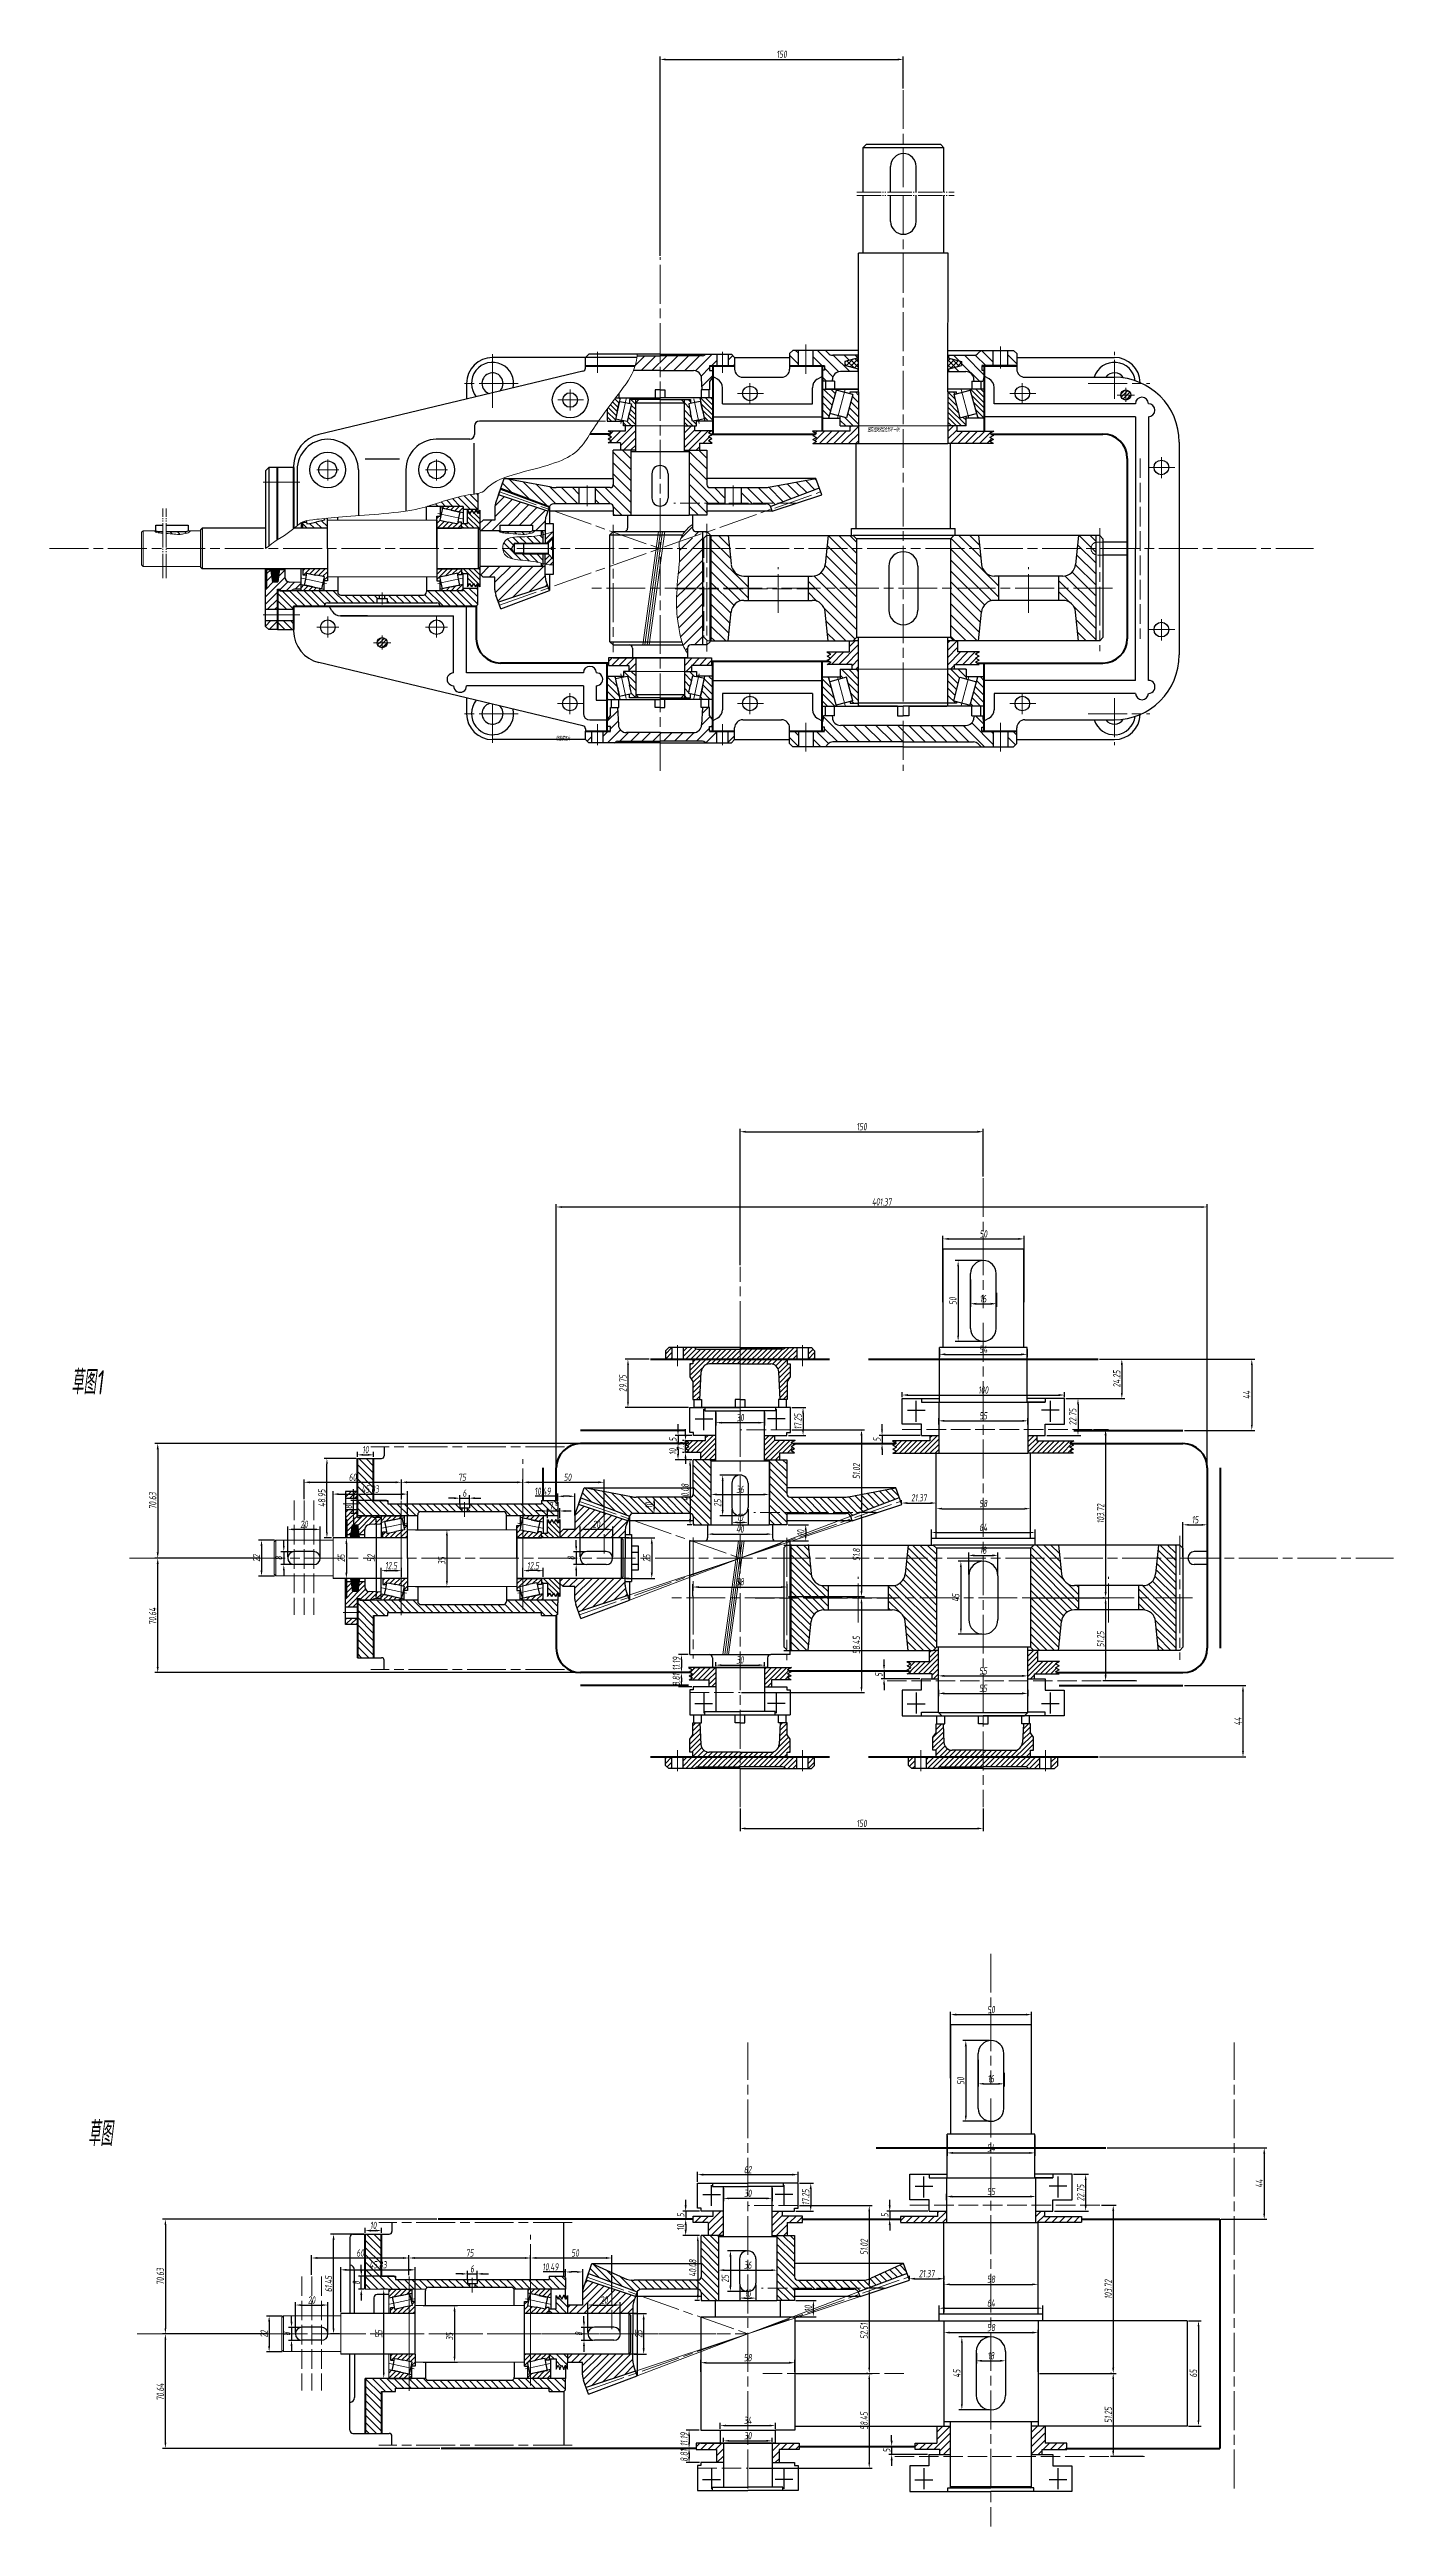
# Model space of a CAD drawing. Extents: x -500 to 7960, y -6170 to 1582.
# Drawn here: x 4327 to 5156, y 54 to 1582 of the extents above; entities that cross this region are included whole.
import ezdxf

# ---------------------------------------------------------------- set-up
doc = ezdxf.new("R2010")
doc.units = 0
for name, pattern in [('ACAD_ISO02W100', [15, 12, -3]), ('ACAD_ISO08W100', [36, 24, -3, 6, -3]), ('JIS_09_15', [18.9, 15, -0.9, 0.6, -0.9, 0.6, -0.9])]:
    doc.linetypes.add(name, pattern=pattern)
doc.layers.get('Defpoints').update_dxf_attribs({"linetype": 'CONTINUOUS'})
for name, color, linetype, lineweight in [('zhongxin', 1, 'ACAD_ISO08W100', 9), ('加粗实线受力图', 7, 'CONTINUOUS', 50), ('双点画线', 1, 'JIS_09_15', 9), ('垫片', 7, 'CONTINUOUS', 50), ('标注', 5, 'CONTINUOUS', 9), ('粗实线', 7, 'CONTINUOUS', 25), ('细实线', 7, 'CONTINUOUS', 9), ('细实线 波浪线', 3, 'CONTINUOUS', 9), ('细点画线', 1, 'ACAD_ISO08W100', 9), ('虚线', 2, 'ACAD_ISO02W100', 9)]:
    doc.layers.add(name, color=color, linetype=linetype, lineweight=lineweight)
doc.styles.get("Standard").update_dxf_attribs({"font": 'gbenor.shx', "width": 0.7, "oblique": 7, "height": 10, "bigfont": 'gbcbig.shx'})
doc.dimstyles.new('GB-35', dxfattribs={"dimtxt": 4.5, "dimasz": 3.5, "dimexe": 1.75, "dimexo": 0.875, "dimgap": 0.875, "dimtad": 1, "dimdsep": 46, "dimtxsty": 'Standard', "dimcen": 3.5, "dimadec": 0, "dimazin": 0, "dimtfac": 0.7, "dimtmove": 0, "dimatfit": 3, "dimfxl": 1, "dimtzin": 0, "dimarcsym": 0})
pattern_1 = [(135, (2826.3578, 0), (-2.245064, -2.245064), [])]
pattern_2 = [(45, (2826.3578, 0), (-2.245064, 2.245064), [])]
pattern_3 = [(45, (2389.1688, 324.1304), (-1.5715448, 1.5715448), [])]
pattern_4 = [(135, (2821.6195, 478.4035), (-2.245064, -2.245064), [])]
pattern_5 = [(45, (2821.6195, 478.4035), (-1.5715448, 1.5715448), [])]
pattern_6 = [(45, (2682.7047, 802.5339), (-1.5715448, 1.5715448), [])]
pattern_7 = [(45, (2682.7047, 799.5339), (-1.5715448, 1.5715448), [])]
pattern_8 = [(45, (1828.15986, 341.0259), (-0.4490128, 0.4490128), []), (135, (1828.15986, 341.0259), (-0.4490128, -0.4490128), [])]
pattern_9 = [(135, (2772.2984, 1101.0176), (-3.367596, -3.367596), [])]
pattern_10 = [(45, (2772.2984, 1101.0176), (-3.367596, 3.367596), [])]
pattern_11 = [(45, (2772.2984, 1101.0176), (-2.245064, 2.245064), [])]
pattern_12 = [(135, (2772.2984, 1101.0176), (-2.245064, -2.245064), [])]
pattern_13 = [(135, (2772.2984, 1101.0176), (-1.5715448, -1.5715448), [])]
pattern_14 = [(45, (2633.3836, 1422.148), (-1.5715448, 1.5715448), [])]
pattern_15 = [(135, (2772.2984, 1104.681), (-2.245064, -2.245064), [])]

msp = doc.modelspace()

# ---------------------------------------------------------------- texts
at = {"layer": '标注', "char_height": 2.5, "attachment_point": 1}
for s, width, insert in [('细实线两侧配合制不一样！', 29.73369, (4831.426, 1348.567)), ('端盖的垫片', 14.15516, (4639.425, 1158.128))]:
    msp.add_mtext_dynamic_manual_height_columns(s, width=width, gutter_width=12.5, heights=[0], dxfattribs=dict(at, insert=insert))
at = {"layer": '细实线 波浪线', "char_height": 15, "attachment_point": 1}
for s, insert in [('草图1', (4340.452, 767.455)), ('草图', (4350.823, 303.972))]:
    msp.add_mtext_dynamic_manual_height_columns(s, width=496.39646, gutter_width=12.5, heights=[0], dxfattribs=dict(at, insert=insert))

# ---------------------------------------------------------------- blocks, each defined once
blk = doc.blocks.new('*D31')
at = {"layer": 'Defpoints', "color": 0, "transparency": 16777216}
for p in [(5028.6, 181.2), (5028.6, 116.2), (5035.5, 116.2)]:
    blk.add_point(p, dxfattribs=at)
at = {"layer": '标注', "color": 0, "lineweight": -2, "transparency": 16777216}
for p, q in [((5029.4, 181.2), (5037.2, 181.2)), ((5035.5, 177.7), (5035.5, 119.7)), ((5029.4, 116.2), (5037.2, 116.2))]:
    blk.add_line(p, q, dxfattribs=at)
at = {"layer": '标注', "color": 0, "transparency": 16777216}
for points in [[(5034.9, 177.7), (5036, 177.7), (5035.5, 181.2)], [(5034.9, 119.7), (5036, 119.7), (5035.5, 116.2)]]:
    blk.add_solid(points, dxfattribs=at)
at = {"layer": '标注', "color": 0, "transparency": 16777216, "insert": (5032.3, 148.7), "char_height": 4.5, "attachment_point": 5, "rotation": 90}
blk.add_mtext('65', dxfattribs=at)
blk = doc.blocks.new('*D32')
at = {"layer": 'Defpoints', "color": 0, "transparency": 16777216}
for p in [(4936.6, 203.6), (4878.6, 185.5), (4936.6, 185.5)]:
    blk.add_point(p, dxfattribs=at)
at = {"layer": '标注', "color": 0, "lineweight": -2, "transparency": 16777216}
for p, q in [((4878.6, 186.4), (4878.6, 205.4)), ((4882.1, 203.6), (4933.1, 203.6)), ((4936.6, 186.4), (4936.6, 205.4))]:
    blk.add_line(p, q, dxfattribs=at)
at = {"layer": '标注', "color": 0, "transparency": 16777216}
for points in [[(4882.1, 204.2), (4882.1, 203.1), (4878.6, 203.6)], [(4933.1, 204.2), (4933.1, 203.1), (4936.6, 203.6)]]:
    blk.add_solid(points, dxfattribs=at)
at = {"layer": '标注', "color": 0, "transparency": 16777216, "insert": (4907.6, 206.8), "char_height": 4.5, "attachment_point": 5}
blk.add_mtext('58', dxfattribs=at)
blk = doc.blocks.new('*D33')
at = {"layer": 'Defpoints', "color": 0, "transparency": 16777216}
for p in [(4786.4, 193.7), (4786.6, 183.7), (4798, 183.7)]:
    blk.add_point(p, dxfattribs=at)
at = {"layer": '标注', "color": 0, "lineweight": -2, "transparency": 16777216}
for p, q in [((4787.2, 193.7), (4799.8, 193.7)), ((4787.4, 183.7), (4799.8, 183.7)), ((4798, 190.2), (4798, 187.2))]:
    blk.add_line(p, q, dxfattribs=at)
at = {"layer": '标注', "color": 0, "transparency": 16777216}
for points in [[(4797.5, 190.2), (4798.6, 190.2), (4798, 193.7)], [(4797.5, 187.2), (4798.6, 187.2), (4798, 183.7)]]:
    blk.add_solid(points, dxfattribs=at)
at = {"layer": '标注', "color": 0, "transparency": 16777216, "insert": (4794.9, 188.7), "char_height": 4.5, "attachment_point": 5, "rotation": 90}
blk.add_mtext('10', dxfattribs=at)
blk = doc.blocks.new('*D34')
at = {"layer": 'Defpoints', "color": 0, "transparency": 16777216}
for p in [(4566.7, 243.8), (4398.5, 173.1), (4461.9, 173.1)]:
    blk.add_point(p, dxfattribs=at)
at = {"layer": '标注', "color": 0, "lineweight": -2, "transparency": 16777216}
for p, q in [((4565.8, 243.8), (4396.8, 243.8)), ((4398.5, 240.3), (4398.5, 176.6)), ((4461, 173.1), (4396.8, 173.1))]:
    blk.add_line(p, q, dxfattribs=at)
at = {"layer": '标注', "color": 0, "transparency": 16777216}
for points in [[(4398, 240.3), (4399.1, 240.3), (4398.5, 243.8)], [(4398, 176.6), (4399.1, 176.6), (4398.5, 173.1)]]:
    blk.add_solid(points, dxfattribs=at)
at = {"layer": '标注', "color": 0, "transparency": 16777216, "insert": (4395.4, 208.5), "char_height": 4.5, "attachment_point": 5, "rotation": 90}
blk.add_mtext('70.63', dxfattribs=at)
blk = doc.blocks.new('*D35')
at = {"layer": 'Defpoints', "color": 0, "transparency": 16777216}
for p in [(4398.5, 173.1), (4398.5, 173.1), (4568.6, 102.5)]:
    blk.add_point(p, dxfattribs=at)
at = {"layer": '标注', "color": 0, "lineweight": -2, "transparency": 16777216}
for p, q in [((4397.7, 173.1), (4396.8, 173.1)), ((4398.5, 106), (4398.5, 169.6)), ((4567.8, 102.5), (4396.8, 102.5))]:
    blk.add_line(p, q, dxfattribs=at)
at = {"layer": '标注', "color": 0, "transparency": 16777216}
for points in [[(4398, 169.6), (4399.1, 169.6), (4398.5, 173.1)], [(4398, 106), (4399.1, 106), (4398.5, 102.5)]]:
    blk.add_solid(points, dxfattribs=at)
at = {"layer": '标注', "color": 0, "transparency": 16777216, "insert": (4395.4, 137.3), "char_height": 4.5, "attachment_point": 5, "rotation": 90}
blk.add_mtext('70.64', dxfattribs=at)
blk = doc.blocks.new('*D36')
at = {"layer": 'Defpoints', "color": 0, "transparency": 16777216}
for p in [(4788.6, 266), (4786.5, 248.8), (4796.4, 248.8)]:
    blk.add_point(p, dxfattribs=at)
at = {"layer": '标注', "color": 0, "lineweight": -2, "transparency": 16777216}
for p, q in [((4789.5, 266), (4798.1, 266)), ((4796.4, 262.5), (4796.4, 252.3)), ((4787.3, 248.8), (4798.1, 248.8))]:
    blk.add_line(p, q, dxfattribs=at)
at = {"layer": '标注', "color": 0, "transparency": 16777216}
for points in [[(4795.8, 262.5), (4797, 262.5), (4796.4, 266)], [(4795.8, 252.3), (4797, 252.3), (4796.4, 248.8)]]:
    blk.add_solid(points, dxfattribs=at)
at = {"layer": '标注', "color": 0, "transparency": 16777216, "insert": (4793.3, 257.4), "char_height": 4.5, "attachment_point": 5, "rotation": 90}
blk.add_mtext('17.25', dxfattribs=at)
blk = doc.blocks.new('*D19')
at = {"layer": 'Defpoints', "color": 0, "transparency": 16777216}
for p in [(4742.6, 263.9), (4772.6, 263.9), (4772.6, 256.7)]:
    blk.add_point(p, dxfattribs=at)
at = {"layer": '标注', "color": 0, "lineweight": -2, "transparency": 16777216}
for p, q in [((4742.6, 263), (4742.6, 254.9)), ((4772.6, 263), (4772.6, 254.9)), ((4746.1, 256.7), (4769.1, 256.7))]:
    blk.add_line(p, q, dxfattribs=at)
at = {"layer": '标注', "color": 0, "transparency": 16777216}
for points in [[(4746.1, 257.2), (4746.1, 256.1), (4742.6, 256.7)], [(4769.1, 257.2), (4769.1, 256.1), (4772.6, 256.7)]]:
    blk.add_solid(points, dxfattribs=at)
at = {"layer": '标注', "color": 0, "transparency": 16777216, "insert": (4757.6, 259.8), "char_height": 4.5, "attachment_point": 5}
blk.add_mtext('30', dxfattribs=at)
blk = doc.blocks.new('*D37')
at = {"layer": 'Defpoints', "color": 0, "transparency": 16777216}
for p in [(4739.6, 233.1), (4775.6, 233.1), (4775.6, 212.4)]:
    blk.add_point(p, dxfattribs=at)
at = {"layer": '标注', "color": 0, "lineweight": -2, "transparency": 16777216}
for p, q in [((4739.6, 232.2), (4739.6, 210.6)), ((4775.6, 232.2), (4775.6, 210.6)), ((4743.1, 212.4), (4772.1, 212.4))]:
    blk.add_line(p, q, dxfattribs=at)
at = {"layer": '标注', "color": 0, "transparency": 16777216}
for points in [[(4743.1, 213), (4743.1, 211.8), (4739.6, 212.4)], [(4772.1, 213), (4772.1, 211.8), (4775.6, 212.4)]]:
    blk.add_solid(points, dxfattribs=at)
at = {"layer": '标注', "color": 0, "transparency": 16777216, "insert": (4757.6, 215.5), "char_height": 4.5, "attachment_point": 5}
blk.add_mtext('36', dxfattribs=at)
blk = doc.blocks.new('*D38')
at = {"layer": 'Defpoints', "color": 0, "transparency": 16777216}
for p in [(4726.6, 266), (4788.6, 271.3), (4788.6, 265.7)]:
    blk.add_point(p, dxfattribs=at)
at = {"layer": '标注', "color": 0, "lineweight": -2, "transparency": 16777216}
for p, q in [((4726.6, 266.9), (4726.6, 273.1)), ((4730.1, 271.3), (4785.1, 271.3)), ((4788.6, 266.6), (4788.6, 273.1))]:
    blk.add_line(p, q, dxfattribs=at)
at = {"layer": '标注', "color": 0, "transparency": 16777216}
for points in [[(4730.1, 271.9), (4730.1, 270.7), (4726.6, 271.3)], [(4785.1, 271.9), (4785.1, 270.7), (4788.6, 271.3)]]:
    blk.add_solid(points, dxfattribs=at)
at = {"layer": '标注', "color": 0, "transparency": 16777216, "insert": (4757.6, 274.4), "char_height": 4.5, "attachment_point": 5}
blk.add_mtext('62', dxfattribs=at)
blk = doc.blocks.new('*D39')
at = {"layer": 'Defpoints', "color": 0, "transparency": 16777216}
for p in [(4788.6, 252.2), (4832.5, 201.2), (4842, 201.2)]:
    blk.add_point(p, dxfattribs=at)
at = {"layer": '标注', "color": 0, "lineweight": -2, "transparency": 16777216}
for p, q in [((4789.5, 252.2), (4834.2, 252.2)), ((4832.5, 248.7), (4832.5, 204.7)), ((4841.1, 201.2), (4830.7, 201.2))]:
    blk.add_line(p, q, dxfattribs=at)
at = {"layer": '标注', "color": 0, "transparency": 16777216}
for points in [[(4831.9, 248.7), (4833, 248.7), (4832.5, 252.2)], [(4831.9, 204.7), (4833, 204.7), (4832.5, 201.2)]]:
    blk.add_solid(points, dxfattribs=at)
at = {"layer": '标注', "color": 0, "transparency": 16777216, "insert": (4829.3, 226.7), "char_height": 4.5, "attachment_point": 5, "rotation": 90}
blk.add_mtext('51.02', dxfattribs=at)
blk = doc.blocks.new('*D40')
at = {"layer": 'Defpoints', "color": 0, "transparency": 16777216}
for p in [(4832.5, 201.2), (4786.6, 148.7), (4832.5, 148.7)]:
    blk.add_point(p, dxfattribs=at)
at = {"layer": '标注', "color": 0, "lineweight": -2, "transparency": 16777216}
for p, q in [((4831.6, 201.2), (4830.7, 201.2)), ((4832.5, 197.7), (4832.5, 152.2)), ((4787.4, 148.7), (4834.2, 148.7))]:
    blk.add_line(p, q, dxfattribs=at)
at = {"layer": '标注', "color": 0, "transparency": 16777216}
for points in [[(4831.9, 197.7), (4833, 197.7), (4832.5, 201.2)], [(4831.9, 152.2), (4833, 152.2), (4832.5, 148.7)]]:
    blk.add_solid(points, dxfattribs=at)
at = {"layer": '标注', "color": 0, "transparency": 16777216, "insert": (4829.3, 174.9), "char_height": 4.5, "attachment_point": 5, "rotation": 90}
blk.add_mtext('52.51', dxfattribs=at)
blk = doc.blocks.new('*D41')
at = {"layer": 'Defpoints', "color": 0, "transparency": 16777216}
for p in [(4832.5, 148.7), (4757.6, 90.2), (4832.5, 90.2)]:
    blk.add_point(p, dxfattribs=at)
at = {"layer": '标注', "color": 0, "lineweight": -2, "transparency": 16777216}
for p, q in [((4831.6, 148.7), (4830.7, 148.7)), ((4832.5, 145.2), (4832.5, 93.7)), ((4758.4, 90.2), (4834.2, 90.2))]:
    blk.add_line(p, q, dxfattribs=at)
at = {"layer": '标注', "color": 0, "transparency": 16777216}
for points in [[(4831.9, 145.2), (4833, 145.2), (4832.5, 148.7)], [(4831.9, 93.7), (4833, 93.7), (4832.5, 90.2)]]:
    blk.add_solid(points, dxfattribs=at)
at = {"layer": '标注', "color": 0, "transparency": 16777216, "insert": (4829.3, 119.5), "char_height": 4.5, "attachment_point": 5, "rotation": 90}
blk.add_mtext('58.45', dxfattribs=at)
blk = doc.blocks.new('*D42')
at = {"layer": 'Defpoints', "color": 0, "transparency": 16777216}
for p in [(4957.6, 271.5), (4945.7, 248.8), (4965.9, 248.8)]:
    blk.add_point(p, dxfattribs=at)
at = {"layer": '标注', "color": 0, "lineweight": -2, "transparency": 16777216}
for p, q in [((4958.4, 271.5), (4967.6, 271.5)), ((4965.9, 268), (4965.9, 252.3)), ((4946.6, 248.8), (4967.6, 248.8))]:
    blk.add_line(p, q, dxfattribs=at)
at = {"layer": '标注', "color": 0, "transparency": 16777216}
for points in [[(4965.3, 268), (4966.5, 268), (4965.9, 271.5)], [(4965.3, 252.3), (4966.5, 252.3), (4965.9, 248.8)]]:
    blk.add_solid(points, dxfattribs=at)
at = {"layer": '标注', "color": 0, "transparency": 16777216, "insert": (4962.8, 260.1), "char_height": 4.5, "attachment_point": 5, "rotation": 90}
blk.add_mtext('22.75', dxfattribs=at)
blk = doc.blocks.new('*D43')
at = {"layer": 'Defpoints', "color": 0, "transparency": 16777216}
for p in [(4974.7, 252.4), (4936.6, 148.7), (4982.9, 148.7)]:
    blk.add_point(p, dxfattribs=at)
at = {"layer": '标注', "color": 0, "lineweight": -2, "transparency": 16777216}
for p, q in [((4975.6, 252.4), (4984.7, 252.4)), ((4982.9, 248.9), (4982.9, 152.2)), ((4937.4, 148.7), (4984.7, 148.7))]:
    blk.add_line(p, q, dxfattribs=at)
at = {"layer": '标注', "color": 0, "transparency": 16777216}
for points in [[(4982.3, 248.9), (4983.5, 248.9), (4982.9, 252.4)], [(4982.3, 152.2), (4983.5, 152.2), (4982.9, 148.7)]]:
    blk.add_solid(points, dxfattribs=at)
at = {"layer": '标注', "color": 0, "transparency": 16777216, "insert": (4979.8, 200.6), "char_height": 4.5, "attachment_point": 5, "rotation": 90}
blk.add_mtext('103.72', dxfattribs=at)
blk = doc.blocks.new('*D44')
at = {"layer": 'Defpoints', "color": 0, "transparency": 16777216}
for p in [(4982.9, 148.7), (4982.9, 97.4), (5002.3, 97.4)]:
    blk.add_point(p, dxfattribs=at)
at = {"layer": '标注', "color": 0, "lineweight": -2, "transparency": 16777216}
for p, q in [((4982.1, 148.7), (4981.2, 148.7)), ((4982.9, 145.2), (4982.9, 100.9)), ((5001.4, 97.4), (4981.2, 97.4))]:
    blk.add_line(p, q, dxfattribs=at)
at = {"layer": '标注', "color": 0, "transparency": 16777216}
for points in [[(4982.3, 145.2), (4983.5, 145.2), (4982.9, 148.7)], [(4982.3, 100.9), (4983.5, 100.9), (4982.9, 97.4)]]:
    blk.add_solid(points, dxfattribs=at)
at = {"layer": '标注', "color": 0, "transparency": 16777216, "insert": (4979.8, 123.1), "char_height": 4.5, "attachment_point": 5, "rotation": 90}
blk.add_mtext('51.25', dxfattribs=at)
blk = doc.blocks.new('*D20')
at = {"layer": 'Defpoints', "color": 0, "transparency": 16777216}
for p in [(4673.7, 219.9), (4623.7, 204.9), (4673.7, 198)]:
    blk.add_point(p, dxfattribs=at)
at = {"layer": '标注', "color": 0, "lineweight": -2, "transparency": 16777216}
for p, q in [((4623.7, 205.8), (4623.7, 221.6)), ((4627.2, 219.9), (4670.2, 219.9)), ((4673.7, 198.9), (4673.7, 221.6))]:
    blk.add_line(p, q, dxfattribs=at)
at = {"layer": '标注', "color": 0, "transparency": 16777216}
for points in [[(4627.2, 220.5), (4627.2, 219.3), (4623.7, 219.9)], [(4670.2, 220.5), (4670.2, 219.3), (4673.7, 219.9)]]:
    blk.add_solid(points, dxfattribs=at)
at = {"layer": '标注', "color": 0, "transparency": 16777216, "insert": (4651.2, 223), "char_height": 4.5, "attachment_point": 5}
blk.add_mtext('50', dxfattribs=at)
blk = doc.blocks.new('*D45')
at = {"layer": 'Defpoints', "color": 0, "transparency": 16777216}
for p in [(4772.6, 107.1), (4742.6, 105.7), (4772.6, 105.7)]:
    blk.add_point(p, dxfattribs=at)
at = {"layer": '标注', "color": 0, "lineweight": -2, "transparency": 16777216}
for p, q in [((4742.6, 106.5), (4742.6, 108.9)), ((4746.1, 107.1), (4769.1, 107.1)), ((4772.6, 106.5), (4772.6, 108.9))]:
    blk.add_line(p, q, dxfattribs=at)
at = {"layer": '标注', "color": 0, "transparency": 16777216}
for points in [[(4746.1, 107.7), (4746.1, 106.6), (4742.6, 107.1)], [(4769.1, 107.7), (4769.1, 106.6), (4772.6, 107.1)]]:
    blk.add_solid(points, dxfattribs=at)
at = {"layer": '标注', "color": 0, "transparency": 16777216, "insert": (4757.6, 110.3), "char_height": 4.5, "attachment_point": 5}
blk.add_mtext('30', dxfattribs=at)
blk = doc.blocks.new('*D46')
at = {"layer": 'Defpoints', "color": 0, "transparency": 16777216}
for p in [(4740.6, 113.7), (4774.6, 116.5), (4774.6, 113.7)]:
    blk.add_point(p, dxfattribs=at)
at = {"layer": '标注', "color": 0, "lineweight": -2, "transparency": 16777216}
for p, q in [((4740.6, 114.6), (4740.6, 118.3)), ((4744.1, 116.5), (4771.1, 116.5)), ((4774.6, 114.6), (4774.6, 118.3))]:
    blk.add_line(p, q, dxfattribs=at)
at = {"layer": '标注', "color": 0, "transparency": 16777216}
for points in [[(4744.1, 117.1), (4744.1, 116), (4740.6, 116.5)], [(4771.1, 117.1), (4771.1, 116), (4774.6, 116.5)]]:
    blk.add_solid(points, dxfattribs=at)
at = {"layer": '标注', "color": 0, "transparency": 16777216, "insert": (4757.6, 119.7), "char_height": 4.5, "attachment_point": 5}
blk.add_mtext('34', dxfattribs=at)
blk = doc.blocks.new('*D47')
at = {"layer": 'Defpoints', "color": 0, "transparency": 16777216}
for p in [(4786.6, 155.3), (4728.6, 148.7), (4786.6, 148.7)]:
    blk.add_point(p, dxfattribs=at)
at = {"layer": '标注', "color": 0, "lineweight": -2, "transparency": 16777216}
for p, q in [((4728.6, 149.6), (4728.6, 157.1)), ((4732.1, 155.3), (4783.1, 155.3)), ((4786.6, 149.6), (4786.6, 157.1))]:
    blk.add_line(p, q, dxfattribs=at)
at = {"layer": '标注', "color": 0, "transparency": 16777216}
for points in [[(4732.1, 155.9), (4732.1, 154.7), (4728.6, 155.3)], [(4783.1, 155.9), (4783.1, 154.7), (4786.6, 155.3)]]:
    blk.add_solid(points, dxfattribs=at)
at = {"layer": '标注', "color": 0, "transparency": 16777216, "insert": (4757.6, 158.4), "char_height": 4.5, "attachment_point": 5}
blk.add_mtext('58', dxfattribs=at)
blk = doc.blocks.new('*D48')
at = {"layer": 'Defpoints', "color": 0, "transparency": 16777216}
for p in [(4875.6, 183.4), (4939.6, 188.9), (4939.6, 183.4)]:
    blk.add_point(p, dxfattribs=at)
at = {"layer": '标注', "color": 0, "lineweight": -2, "transparency": 16777216}
for p, q in [((4875.6, 184.2), (4875.6, 190.7)), ((4879.1, 188.9), (4936.1, 188.9)), ((4939.6, 184.2), (4939.6, 190.7))]:
    blk.add_line(p, q, dxfattribs=at)
at = {"layer": '标注', "color": 0, "transparency": 16777216}
for points in [[(4879.1, 189.5), (4879.1, 188.4), (4875.6, 188.9)], [(4936.1, 189.5), (4936.1, 188.4), (4939.6, 188.9)]]:
    blk.add_solid(points, dxfattribs=at)
at = {"layer": '标注', "color": 0, "transparency": 16777216, "insert": (4907.6, 192.1), "char_height": 4.5, "attachment_point": 5}
blk.add_mtext('64', dxfattribs=at)
blk = doc.blocks.new('*D21')
at = {"layer": 'Defpoints', "color": 0, "transparency": 16777216}
for p in [(4880.1, 254.7), (4935.1, 257.8), (4935.1, 254.7)]:
    blk.add_point(p, dxfattribs=at)
at = {"layer": '标注', "color": 0, "lineweight": -2, "transparency": 16777216}
for p, q in [((4880.1, 255.5), (4880.1, 259.5)), ((4883.6, 257.8), (4931.6, 257.8)), ((4935.1, 255.5), (4935.1, 259.5))]:
    blk.add_line(p, q, dxfattribs=at)
at = {"layer": '标注', "color": 0, "transparency": 16777216}
for points in [[(4883.6, 258.4), (4883.6, 257.2), (4880.1, 257.8)], [(4931.6, 258.4), (4931.6, 257.2), (4935.1, 257.8)]]:
    blk.add_solid(points, dxfattribs=at)
at = {"layer": '标注', "color": 0, "transparency": 16777216, "insert": (4907.6, 260.9), "char_height": 4.5, "attachment_point": 5}
blk.add_mtext('55', dxfattribs=at)
blk = doc.blocks.new('*D49')
at = {"layer": 'Defpoints', "color": 0, "transparency": 16777216}
for p in [(4932.6, 370), (4882.6, 330), (4932.6, 330)]:
    blk.add_point(p, dxfattribs=at)
at = {"layer": '标注', "color": 0, "lineweight": -2, "transparency": 16777216}
for p, q in [((4882.6, 330.9), (4882.6, 371.8)), ((4886.1, 370), (4929.1, 370)), ((4932.6, 330.9), (4932.6, 371.8))]:
    blk.add_line(p, q, dxfattribs=at)
at = {"layer": '标注', "color": 0, "transparency": 16777216}
for points in [[(4886.1, 370.6), (4886.1, 369.4), (4882.6, 370)], [(4929.1, 370.6), (4929.1, 369.4), (4932.6, 370)]]:
    blk.add_solid(points, dxfattribs=at)
at = {"layer": '标注', "color": 0, "transparency": 16777216, "insert": (4907.6, 373.1), "char_height": 4.5, "attachment_point": 5}
blk.add_mtext('50', dxfattribs=at)
blk = doc.blocks.new('*D50')
at = {"layer": 'Defpoints', "color": 0, "transparency": 16777216}
for p in [(4686.7, 185.6), (4686.7, 160.6), (4693.4, 160.6)]:
    blk.add_point(p, dxfattribs=at)
at = {"layer": '标注', "color": 0, "lineweight": -2, "transparency": 16777216}
for p, q in [((4687.6, 185.6), (4695.2, 185.6)), ((4693.4, 182.1), (4693.4, 164.1)), ((4687.6, 160.6), (4695.2, 160.6))]:
    blk.add_line(p, q, dxfattribs=at)
at = {"layer": '标注', "color": 0, "transparency": 16777216}
for points in [[(4692.8, 182.1), (4694, 182.1), (4693.4, 185.6)], [(4692.8, 164.1), (4694, 164.1), (4693.4, 160.6)]]:
    blk.add_solid(points, dxfattribs=at)
at = {"layer": '标注', "color": 0, "transparency": 16777216, "insert": (4690.3, 173.1), "char_height": 4.5, "attachment_point": 5, "rotation": 90}
blk.add_mtext('25', dxfattribs=at)
blk = doc.blocks.new('*D51')
at = {"layer": 'Defpoints', "color": 0, "transparency": 16777216}
for p in [(4623.7, 219.9), (4623.7, 219.9), (4548.7, 208.4)]:
    blk.add_point(p, dxfattribs=at)
at = {"layer": '标注', "color": 0, "lineweight": -2, "transparency": 16777216}
for p, q in [((4548.7, 209.3), (4548.7, 221.6)), ((4552.2, 219.9), (4620.2, 219.9)), ((4623.7, 220.8), (4623.7, 221.6))]:
    blk.add_line(p, q, dxfattribs=at)
at = {"layer": '标注', "color": 0, "transparency": 16777216}
for points in [[(4552.2, 220.5), (4552.2, 219.3), (4548.7, 219.9)], [(4620.2, 220.5), (4620.2, 219.3), (4623.7, 219.9)]]:
    blk.add_solid(points, dxfattribs=at)
at = {"layer": '标注', "color": 0, "transparency": 16777216, "insert": (4586.2, 223), "char_height": 4.5, "attachment_point": 5}
blk.add_mtext('75', dxfattribs=at)
blk = doc.blocks.new('*D22')
at = {"layer": 'Defpoints', "color": 0, "transparency": 16777216}
for p in [(4556.7, 190.6), (4556.7, 155.6), (4576.8, 155.6)]:
    blk.add_point(p, dxfattribs=at)
at = {"layer": '标注', "color": 0, "lineweight": -2, "transparency": 16777216}
for p, q in [((4557.5, 190.6), (4578.6, 190.6)), ((4576.8, 187.1), (4576.8, 159.1)), ((4557.5, 155.6), (4578.6, 155.6))]:
    blk.add_line(p, q, dxfattribs=at)
at = {"layer": '标注', "color": 0, "transparency": 16777216}
for points in [[(4576.2, 187.1), (4577.4, 187.1), (4576.8, 190.6)], [(4576.2, 159.1), (4577.4, 159.1), (4576.8, 155.6)]]:
    blk.add_solid(points, dxfattribs=at)
at = {"layer": '标注', "color": 0, "transparency": 16777216, "insert": (4573.7, 171.5), "char_height": 4.5, "attachment_point": 5, "rotation": 90}
blk.add_mtext('35', dxfattribs=at)
blk = doc.blocks.new('*D52')
at = {"layer": 'Defpoints', "color": 0, "transparency": 16777216}
for p in [(4548.7, 219.9), (4488.7, 208.6), (4548.7, 208.4)]:
    blk.add_point(p, dxfattribs=at)
at = {"layer": '标注', "color": 0, "lineweight": -2, "transparency": 16777216}
for p, q in [((4488.7, 209.5), (4488.7, 221.6)), ((4492.2, 219.9), (4545.2, 219.9)), ((4548.7, 209.3), (4548.7, 221.6))]:
    blk.add_line(p, q, dxfattribs=at)
at = {"layer": '标注', "color": 0, "transparency": 16777216}
for points in [[(4492.2, 220.5), (4492.2, 219.3), (4488.7, 219.9)], [(4545.2, 220.5), (4545.2, 219.3), (4548.7, 219.9)]]:
    blk.add_solid(points, dxfattribs=at)
at = {"layer": '标注', "color": 0, "transparency": 16777216, "insert": (4518.7, 223), "char_height": 4.5, "attachment_point": 5}
blk.add_mtext('60', dxfattribs=at)
blk = doc.blocks.new('*D53')
at = {"layer": 'Defpoints', "color": 0, "transparency": 16777216}
for p in [(4552.5, 212.6), (4506.7, 185.6), (4552.5, 185.6)]:
    blk.add_point(p, dxfattribs=at)
at = {"layer": '标注', "color": 0, "lineweight": -2, "transparency": 16777216}
for p, q in [((4506.7, 186.5), (4506.7, 214.3)), ((4552.5, 186.5), (4552.5, 214.3)), ((4510.2, 212.6), (4549, 212.6))]:
    blk.add_line(p, q, dxfattribs=at)
at = {"layer": '标注', "color": 0, "transparency": 16777216}
for points in [[(4510.2, 213.2), (4510.2, 212), (4506.7, 212.6)], [(4549, 213.2), (4549, 212), (4552.5, 212.6)]]:
    blk.add_solid(points, dxfattribs=at)
at = {"layer": '标注', "color": 0, "transparency": 16777216, "insert": (4529.6, 215.7), "char_height": 4.5, "attachment_point": 5}
blk.add_mtext('45.83', dxfattribs=at)
blk = doc.blocks.new('*D54')
at = {"layer": 'Defpoints', "color": 0, "transparency": 16777216}
for p in [(4936.6, 173.9), (4878.6, 148.7), (4936.6, 148.7)]:
    blk.add_point(p, dxfattribs=at)
at = {"layer": '标注', "color": 0, "lineweight": -2, "transparency": 16777216}
for p, q in [((4878.6, 149.6), (4878.6, 175.6)), ((4882.1, 173.9), (4933.1, 173.9)), ((4936.6, 149.6), (4936.6, 175.6))]:
    blk.add_line(p, q, dxfattribs=at)
at = {"layer": '标注', "color": 0, "transparency": 16777216}
for points in [[(4882.1, 174.5), (4882.1, 173.3), (4878.6, 173.9)], [(4933.1, 174.5), (4933.1, 173.3), (4936.6, 173.9)]]:
    blk.add_solid(points, dxfattribs=at)
at = {"layer": '标注', "color": 0, "transparency": 16777216, "insert": (4907.6, 177), "char_height": 4.5, "attachment_point": 5}
blk.add_mtext('58', dxfattribs=at)
blk = doc.blocks.new('*D55')
at = {"layer": 'Defpoints', "color": 0, "transparency": 16777216}
for p in [(4880.6, 296.3), (4934.6, 296.3), (4934.6, 284.7)]:
    blk.add_point(p, dxfattribs=at)
at = {"layer": '标注', "color": 0, "lineweight": -2, "transparency": 16777216}
for p, q in [((4880.6, 295.4), (4880.6, 283)), ((4934.6, 295.4), (4934.6, 283)), ((4884.1, 284.7), (4931.1, 284.7))]:
    blk.add_line(p, q, dxfattribs=at)
at = {"layer": '标注', "color": 0, "transparency": 16777216}
for points in [[(4884.1, 285.3), (4884.1, 284.1), (4880.6, 284.7)], [(4931.1, 285.3), (4931.1, 284.1), (4934.6, 284.7)]]:
    blk.add_solid(points, dxfattribs=at)
at = {"layer": '标注', "color": 0, "transparency": 16777216, "insert": (4907.6, 287.8), "char_height": 4.5, "attachment_point": 5, "rotation": 359.9964}
blk.add_mtext('54', dxfattribs=at)
blk = doc.blocks.new('*D56')
at = {"layer": 'Defpoints', "color": 0, "transparency": 16777216}
for p in [(4728.8, 248.8), (4719.3, 243.8), (4719.3, 243.8)]:
    blk.add_point(p, dxfattribs=at)
at = {"layer": '标注', "color": 0, "lineweight": -2, "transparency": 16777216}
for p, q in [((4727.9, 248.8), (4717.5, 248.8)), ((4719.3, 252.3), (4719.3, 255.8)), ((4719.3, 248.8), (4719.3, 243.8)), ((4718.4, 243.8), (4717.5, 243.8)), ((4719.3, 240.3), (4719.3, 236.8))]:
    blk.add_line(p, q, dxfattribs=at)
at = {"layer": '标注', "color": 0, "transparency": 16777216}
for points in [[(4718.7, 252.3), (4719.9, 252.3), (4719.3, 248.8)], [(4718.7, 240.3), (4719.9, 240.3), (4719.3, 243.8)]]:
    blk.add_solid(points, dxfattribs=at)
at = {"layer": '标注', "color": 0, "transparency": 16777216, "insert": (4716.2, 246.3), "char_height": 4.5, "attachment_point": 5, "rotation": 90}
blk.add_mtext('5', dxfattribs=at)
blk = doc.blocks.new('*D57')
at = {"layer": 'Defpoints', "color": 0, "transparency": 16777216}
for p in [(4869.4, 248.8), (4845.1, 243.8), (4851.7, 243.8)]:
    blk.add_point(p, dxfattribs=at)
at = {"layer": '标注', "color": 0, "lineweight": -2, "transparency": 16777216}
for p, q in [((4868.5, 248.8), (4843.3, 248.8)), ((4845.1, 252.3), (4845.1, 255.8)), ((4845.1, 248.8), (4845.1, 243.8)), ((4850.9, 243.8), (4843.3, 243.8)), ((4845.1, 240.3), (4845.1, 236.8))]:
    blk.add_line(p, q, dxfattribs=at)
at = {"layer": '标注', "color": 0, "transparency": 16777216}
for points in [[(4844.5, 252.3), (4845.7, 252.3), (4845.1, 248.8)], [(4844.5, 240.3), (4845.7, 240.3), (4845.1, 243.8)]]:
    blk.add_solid(points, dxfattribs=at)
at = {"layer": '标注', "color": 0, "transparency": 16777216, "insert": (4842, 246.3), "char_height": 4.5, "attachment_point": 5, "rotation": 90}
blk.add_mtext('5', dxfattribs=at)
blk = doc.blocks.new('*D58')
at = {"layer": 'Defpoints', "color": 0, "transparency": 16777216}
for p in [(4645.3, 207.6), (4655.8, 211.3), (4655.8, 198.5)]:
    blk.add_point(p, dxfattribs=at)
at = {"layer": '标注', "color": 0, "lineweight": -2, "transparency": 16777216}
for p, q in [((4645.3, 211.3), (4631.4, 211.3)), ((4645.3, 208.5), (4645.3, 213)), ((4652.3, 211.3), (4648.8, 211.3)), ((4655.8, 199.4), (4655.8, 213))]:
    blk.add_line(p, q, dxfattribs=at)
at = {"layer": '标注', "color": 0, "transparency": 16777216}
for points in [[(4648.8, 211.8), (4648.8, 210.7), (4645.3, 211.3)], [(4652.3, 211.8), (4652.3, 210.7), (4655.8, 211.3)]]:
    blk.add_solid(points, dxfattribs=at)
at = {"layer": '标注', "color": 0, "transparency": 16777216, "insert": (4635.9, 214.4), "char_height": 4.5, "attachment_point": 5}
blk.add_mtext('10.49', dxfattribs=at)
blk = doc.blocks.new('*D59')
at = {"layer": 'Defpoints', "color": 0, "transparency": 16777216}
for p in [(4721.4, 93.7), (4725.8, 102.5), (4728.7, 93.7)]:
    blk.add_point(p, dxfattribs=at)
at = {"layer": '标注', "color": 0, "lineweight": -2, "transparency": 16777216}
for p, q in [((4725, 102.5), (4719.6, 102.5)), ((4727.8, 93.7), (4719.6, 93.7)), ((4721.4, 99), (4721.4, 97.2))]:
    blk.add_line(p, q, dxfattribs=at)
at = {"layer": '标注', "color": 0, "transparency": 16777216}
for points in [[(4720.8, 99), (4722, 99), (4721.4, 102.5)], [(4720.8, 97.2), (4722, 97.2), (4721.4, 93.7)]]:
    blk.add_solid(points, dxfattribs=at)
at = {"layer": '标注', "color": 0, "transparency": 16777216, "insert": (4718.3, 98.1), "char_height": 4.5, "attachment_point": 5, "rotation": 90}
blk.add_mtext('8.81', dxfattribs=at)
blk = doc.blocks.new('*D60')
at = {"layer": 'Defpoints', "color": 0, "transparency": 16777216}
for p in [(4846.3, 98.7), (4860.8, 103.7), (4869.3, 98.7)]:
    blk.add_point(p, dxfattribs=at)
at = {"layer": '标注', "color": 0, "lineweight": -2, "transparency": 16777216}
for p, q in [((4846.3, 107.2), (4846.3, 110.7)), ((4860, 103.7), (4844.6, 103.7)), ((4868.4, 98.7), (4844.6, 98.7)), ((4846.3, 103.7), (4846.3, 98.7)), ((4846.3, 95.2), (4846.3, 91.7))]:
    blk.add_line(p, q, dxfattribs=at)
at = {"layer": '标注', "color": 0, "transparency": 16777216}
for points in [[(4845.7, 107.2), (4846.9, 107.2), (4846.3, 103.7)], [(4845.7, 95.2), (4846.9, 95.2), (4846.3, 98.7)]]:
    blk.add_solid(points, dxfattribs=at)
at = {"layer": '标注', "color": 0, "transparency": 16777216, "insert": (4843.2, 101.2), "char_height": 4.5, "attachment_point": 5, "rotation": 90}
blk.add_mtext('5', dxfattribs=at)
blk = doc.blocks.new('*D61')
at = {"layer": 'Defpoints', "color": 0, "transparency": 16777216}
for p in [(4719.3, 233.8), (4723.9, 243.8), (4728.8, 233.8)]:
    blk.add_point(p, dxfattribs=at)
at = {"layer": '标注', "color": 0, "lineweight": -2, "transparency": 16777216}
for p, q in [((4723, 243.8), (4717.5, 243.8)), ((4727.9, 233.8), (4717.5, 233.8)), ((4719.3, 240.3), (4719.3, 237.3))]:
    blk.add_line(p, q, dxfattribs=at)
at = {"layer": '标注', "color": 0, "transparency": 16777216}
for points in [[(4718.7, 240.3), (4719.9, 240.3), (4719.3, 243.8)], [(4718.7, 237.3), (4719.9, 237.3), (4719.3, 233.8)]]:
    blk.add_solid(points, dxfattribs=at)
at = {"layer": '标注', "color": 0, "transparency": 16777216, "insert": (4716.2, 238.8), "char_height": 4.5, "attachment_point": 5, "rotation": 90}
blk.add_mtext('10', dxfattribs=at)
blk = doc.blocks.new('*D62')
at = {"layer": 'Defpoints', "color": 0, "transparency": 16777216}
for p in [(4728.6, 113.7), (4721.4, 102.5), (4725.8, 102.5)]:
    blk.add_point(p, dxfattribs=at)
at = {"layer": '标注', "color": 0, "lineweight": -2, "transparency": 16777216}
for p, q in [((4727.7, 113.7), (4719.6, 113.7)), ((4721.4, 110.2), (4721.4, 106)), ((4725, 102.5), (4719.6, 102.5))]:
    blk.add_line(p, q, dxfattribs=at)
at = {"layer": '标注', "color": 0, "transparency": 16777216}
for points in [[(4720.8, 110.2), (4722, 110.2), (4721.4, 113.7)], [(4720.8, 106), (4722, 106), (4721.4, 102.5)]]:
    blk.add_solid(points, dxfattribs=at)
at = {"layer": '标注', "color": 0, "transparency": 16777216, "insert": (4718.3, 108.1), "char_height": 4.5, "attachment_point": 5, "rotation": 90}
blk.add_mtext('11.19', dxfattribs=at)
blk = doc.blocks.new('*D63')
at = {"layer": 'Defpoints', "color": 0, "transparency": 16777216}
for p in [(4857.2, 206.2), (4878.6, 207.1), (4878.6, 205.4)]:
    blk.add_point(p, dxfattribs=at)
at = {"layer": '标注', "color": 0, "lineweight": -2, "transparency": 16777216}
for p, q in [((4857.2, 207.1), (4857.2, 208.9)), ((4860.7, 207.1), (4875.1, 207.1)), ((4878.6, 206.3), (4878.6, 208.9))]:
    blk.add_line(p, q, dxfattribs=at)
at = {"layer": '标注', "color": 0, "transparency": 16777216}
for points in [[(4860.7, 207.7), (4860.7, 206.5), (4857.2, 207.1)], [(4875.1, 207.7), (4875.1, 206.5), (4878.6, 207.1)]]:
    blk.add_solid(points, dxfattribs=at)
at = {"layer": '标注', "color": 0, "transparency": 16777216, "insert": (4867.9, 210.3), "char_height": 4.5, "attachment_point": 5}
blk.add_mtext('21.37', dxfattribs=at)
blk = doc.blocks.new('*D64')
at = {"layer": 'Defpoints', "color": 0, "transparency": 16777216}
for p in [(4978.3, 287.8), (5048.6, 243.8), (5076, 243.8)]:
    blk.add_point(p, dxfattribs=at)
at = {"layer": '标注', "color": 0, "lineweight": -2, "transparency": 16777216}
for p, q in [((4979.2, 287.8), (5077.7, 287.8)), ((5076, 284.3), (5076, 247.3)), ((5049.4, 243.8), (5077.7, 243.8))]:
    blk.add_line(p, q, dxfattribs=at)
at = {"layer": '标注', "color": 0, "transparency": 16777216}
for points in [[(5075.4, 284.3), (5076.6, 284.3), (5076, 287.8)], [(5075.4, 247.3), (5076.6, 247.3), (5076, 243.8)]]:
    blk.add_solid(points, dxfattribs=at)
at = {"layer": '标注', "color": 0, "transparency": 16777216, "insert": (5072.9, 265.8), "char_height": 4.5, "attachment_point": 5, "rotation": 90}
blk.add_mtext('44', dxfattribs=at)
blk = doc.blocks.new('*D23')
at = {"layer": 'Defpoints', "color": 0, "transparency": 16777216}
for p in [(4498.7, 190.9), (4478.7, 173.1), (4498.7, 173.1)]:
    blk.add_point(p, dxfattribs=at)
at = {"layer": '标注', "color": 0, "lineweight": -2, "transparency": 16777216}
for p, q in [((4478.7, 174), (4478.7, 192.6)), ((4482.2, 190.9), (4495.2, 190.9)), ((4498.7, 174), (4498.7, 192.6))]:
    blk.add_line(p, q, dxfattribs=at)
at = {"layer": '标注', "color": 0, "transparency": 16777216}
for points in [[(4482.2, 191.4), (4482.2, 190.3), (4478.7, 190.9)], [(4495.2, 191.4), (4495.2, 190.3), (4498.7, 190.9)]]:
    blk.add_solid(points, dxfattribs=at)
at = {"layer": '标注', "color": 0, "transparency": 16777216, "insert": (4488.7, 194), "char_height": 4.5, "attachment_point": 5}
blk.add_mtext('20', dxfattribs=at)
blk = doc.blocks.new('*D65')
at = {"layer": 'Defpoints', "color": 0, "transparency": 16777216}
for p in [(4476.3, 169.1), (4482.7, 177.1), (4482.7, 169.1)]:
    blk.add_point(p, dxfattribs=at)
at = {"layer": '标注', "color": 0, "lineweight": -2, "transparency": 16777216}
for p, q in [((4476.3, 180.6), (4476.3, 184.1)), ((4481.9, 177.1), (4474.5, 177.1)), ((4481.9, 169.1), (4474.5, 169.1)), ((4476.3, 177.1), (4476.3, 169.1)), ((4476.3, 165.6), (4476.3, 162.1))]:
    blk.add_line(p, q, dxfattribs=at)
at = {"layer": '标注', "color": 0, "transparency": 16777216}
for points in [[(4475.7, 180.6), (4476.9, 180.6), (4476.3, 177.1)], [(4475.7, 165.6), (4476.9, 165.6), (4476.3, 169.1)]]:
    blk.add_solid(points, dxfattribs=at)
at = {"layer": '标注', "color": 0, "transparency": 16777216, "insert": (4473.2, 173.1), "char_height": 4.5, "attachment_point": 5, "rotation": 90}
blk.add_mtext('8', dxfattribs=at)
blk = doc.blocks.new('*D24')
at = {"layer": 'Defpoints', "color": 0, "transparency": 16777216}
for p in [(4679, 190.9), (4659, 173.1), (4679, 173.1)]:
    blk.add_point(p, dxfattribs=at)
at = {"layer": '标注', "color": 0, "lineweight": -2, "transparency": 16777216}
for p, q in [((4659, 174), (4659, 192.6)), ((4662.5, 190.9), (4675.5, 190.9)), ((4679, 174), (4679, 192.6))]:
    blk.add_line(p, q, dxfattribs=at)
at = {"layer": '标注', "color": 0, "transparency": 16777216}
for points in [[(4662.5, 191.4), (4662.5, 190.3), (4659, 190.9)], [(4675.5, 191.4), (4675.5, 190.3), (4679, 190.9)]]:
    blk.add_solid(points, dxfattribs=at)
at = {"layer": '标注', "color": 0, "transparency": 16777216, "insert": (4669, 194), "char_height": 4.5, "attachment_point": 5}
blk.add_mtext('20', dxfattribs=at)
blk = doc.blocks.new('*D66')
at = {"layer": 'Defpoints', "color": 0, "transparency": 16777216}
for p in [(4656.6, 169.1), (4663, 177.1), (4663, 169.1)]:
    blk.add_point(p, dxfattribs=at)
at = {"layer": '标注', "color": 0, "lineweight": -2, "transparency": 16777216}
for p, q in [((4656.6, 180.6), (4656.6, 184.1)), ((4662.1, 177.1), (4654.8, 177.1)), ((4662.1, 169.1), (4654.8, 169.1)), ((4656.6, 177.1), (4656.6, 169.1)), ((4656.6, 165.6), (4656.6, 162.1))]:
    blk.add_line(p, q, dxfattribs=at)
at = {"layer": '标注', "color": 0, "transparency": 16777216}
for points in [[(4656, 180.6), (4657.2, 180.6), (4656.6, 177.1)], [(4656, 165.6), (4657.2, 165.6), (4656.6, 169.1)]]:
    blk.add_solid(points, dxfattribs=at)
at = {"layer": '标注', "color": 0, "transparency": 16777216, "insert": (4653.4, 173.1), "char_height": 4.5, "attachment_point": 5, "rotation": 90}
blk.add_mtext('8', dxfattribs=at)
blk = doc.blocks.new('*D67')
at = {"layer": 'Defpoints', "color": 0, "transparency": 16777216}
for p in [(4728.8, 233.8), (4726.8, 193.7), (4728.8, 193.7)]:
    blk.add_point(p, dxfattribs=at)
at = {"layer": '标注', "color": 0, "lineweight": -2, "transparency": 16777216}
for p, q in [((4727.9, 233.8), (4725, 233.8)), ((4726.8, 230.3), (4726.8, 197.2)), ((4727.9, 193.7), (4725, 193.7))]:
    blk.add_line(p, q, dxfattribs=at)
at = {"layer": '标注', "color": 0, "transparency": 16777216}
for points in [[(4726.2, 230.3), (4727.3, 230.3), (4726.8, 233.8)], [(4726.2, 197.2), (4727.3, 197.2), (4726.8, 193.7)]]:
    blk.add_solid(points, dxfattribs=at)
at = {"layer": '标注', "color": 0, "transparency": 16777216, "insert": (4723.6, 213.7), "char_height": 4.5, "attachment_point": 5, "rotation": 90}
blk.add_mtext('40.08', dxfattribs=at)
blk = doc.blocks.new('*D25')
at = {"layer": 'Defpoints', "color": 0, "transparency": 16777216}
for p in [(4752.6, 204.3), (4762.6, 204.3), (4762.6, 195.2)]:
    blk.add_point(p, dxfattribs=at)
at = {"layer": '标注', "color": 0, "lineweight": -2, "transparency": 16777216}
for p, q in [((4752.6, 203.4), (4752.6, 193.4)), ((4762.6, 203.4), (4762.6, 193.4)), ((4756.1, 195.2), (4759.1, 195.2))]:
    blk.add_line(p, q, dxfattribs=at)
at = {"layer": '标注', "color": 0, "transparency": 16777216}
for points in [[(4756.1, 195.7), (4756.1, 194.6), (4752.6, 195.2)], [(4759.1, 195.7), (4759.1, 194.6), (4762.6, 195.2)]]:
    blk.add_solid(points, dxfattribs=at)
at = {"layer": '标注', "color": 0, "transparency": 16777216, "insert": (4757.6, 198.3), "char_height": 4.5, "attachment_point": 5}
blk.add_mtext('10', dxfattribs=at)
blk = doc.blocks.new('*D68')
at = {"layer": 'Defpoints', "color": 0, "transparency": 16777216}
for p in [(4757.6, 224.3), (4746.9, 199.3), (4757.6, 199.3)]:
    blk.add_point(p, dxfattribs=at)
at = {"layer": '标注', "color": 0, "lineweight": -2, "transparency": 16777216}
for p, q in [((4756.7, 224.3), (4745.1, 224.3)), ((4746.9, 220.8), (4746.9, 202.8)), ((4756.7, 199.3), (4745.1, 199.3))]:
    blk.add_line(p, q, dxfattribs=at)
at = {"layer": '标注', "color": 0, "transparency": 16777216}
for points in [[(4746.3, 220.8), (4747.5, 220.8), (4746.9, 224.3)], [(4746.3, 202.8), (4747.5, 202.8), (4746.9, 199.3)]]:
    blk.add_solid(points, dxfattribs=at)
at = {"layer": '标注', "color": 0, "transparency": 16777216, "insert": (4743.7, 207.1), "char_height": 4.5, "attachment_point": 5, "rotation": 90}
blk.add_mtext('25', dxfattribs=at)
blk = doc.blocks.new('*D69')
at = {"layer": 'Defpoints', "color": 0, "transparency": 16777216}
for p in [(4898.5, 162.2), (4916.5, 162.2), (4916.5, 156.5)]:
    blk.add_point(p, dxfattribs=at)
at = {"layer": '标注', "color": 0, "lineweight": -2, "transparency": 16777216}
for p, q in [((4898.5, 161.3), (4898.5, 154.8)), ((4902, 156.5), (4913, 156.5)), ((4916.5, 161.3), (4916.5, 154.8))]:
    blk.add_line(p, q, dxfattribs=at)
at = {"layer": '标注', "color": 0, "transparency": 16777216}
for points in [[(4902, 157.1), (4902, 155.9), (4898.5, 156.5)], [(4913, 157.1), (4913, 155.9), (4916.5, 156.5)]]:
    blk.add_solid(points, dxfattribs=at)
at = {"layer": '标注', "color": 0, "transparency": 16777216, "insert": (4907.5, 159.6), "char_height": 4.5, "attachment_point": 5}
blk.add_mtext('18', dxfattribs=at)
blk = doc.blocks.new('*D70')
at = {"layer": 'Defpoints', "color": 0, "transparency": 16777216}
for p in [(4907.5, 171.2), (4889.6, 126.2), (4907.5, 126.2)]:
    blk.add_point(p, dxfattribs=at)
at = {"layer": '标注', "color": 0, "lineweight": -2, "transparency": 16777216}
for p, q in [((4906.6, 171.2), (4887.8, 171.2)), ((4889.6, 167.7), (4889.6, 129.7)), ((4906.6, 126.2), (4887.8, 126.2))]:
    blk.add_line(p, q, dxfattribs=at)
at = {"layer": '标注', "color": 0, "transparency": 16777216}
for points in [[(4889, 167.7), (4890.1, 167.7), (4889.6, 171.2)], [(4889, 129.7), (4890.1, 129.7), (4889.6, 126.2)]]:
    blk.add_solid(points, dxfattribs=at)
at = {"layer": '标注', "color": 0, "transparency": 16777216, "insert": (4886.4, 148.7), "char_height": 4.5, "attachment_point": 5, "rotation": 90}
blk.add_mtext('45', dxfattribs=at)
blk = doc.blocks.new('*D26')
at = {"layer": 'Defpoints', "color": 0, "transparency": 16777216}
for p in [(4899.6, 343.1), (4915.6, 335), (4915.6, 327.3)]:
    blk.add_point(p, dxfattribs=at)
at = {"layer": '标注', "color": 0, "lineweight": -2, "transparency": 16777216}
for p, q in [((4899.6, 342.2), (4899.6, 325.6)), ((4903.1, 327.3), (4912.1, 327.3)), ((4915.6, 334.1), (4915.6, 325.6))]:
    blk.add_line(p, q, dxfattribs=at)
at = {"layer": '标注', "color": 0, "transparency": 16777216}
for points in [[(4903.1, 327.9), (4903.1, 326.8), (4899.6, 327.3)], [(4912.1, 327.9), (4912.1, 326.8), (4915.6, 327.3)]]:
    blk.add_solid(points, dxfattribs=at)
at = {"layer": '标注', "color": 0, "transparency": 16777216, "insert": (4907.5, 330.5), "char_height": 4.5, "attachment_point": 5}
blk.add_mtext('16', dxfattribs=at)
blk = doc.blocks.new('*D27')
at = {"layer": 'Defpoints', "color": 0, "transparency": 16777216}
for p in [(4907.6, 354), (4892, 304.2), (4907.5, 304.2)]:
    blk.add_point(p, dxfattribs=at)
at = {"layer": '标注', "color": 0, "lineweight": -2, "transparency": 16777216}
for p, q in [((4906.7, 354), (4890.2, 354)), ((4892, 350.5), (4892, 307.7)), ((4906.6, 304.2), (4890.2, 304.2))]:
    blk.add_line(p, q, dxfattribs=at)
at = {"layer": '标注', "color": 0, "transparency": 16777216}
for points in [[(4891.4, 350.5), (4892.6, 350.5), (4892, 354)], [(4891.4, 307.7), (4892.6, 307.7), (4892, 304.2)]]:
    blk.add_solid(points, dxfattribs=at)
at = {"layer": '标注', "color": 0, "transparency": 16777216, "insert": (4888.9, 329.1), "char_height": 4.5, "attachment_point": 5, "rotation": 90}
blk.add_mtext('50', dxfattribs=at)
blk = doc.blocks.new('*D71')
at = {"layer": 'Defpoints', "color": 0, "transparency": 16777216}
for p in [(4471.4, 184.1), (4462.5, 162.1), (4471.4, 162.1)]:
    blk.add_point(p, dxfattribs=at)
at = {"layer": '标注', "color": 0, "lineweight": -2, "transparency": 16777216}
for p, q in [((4470.5, 184.1), (4460.8, 184.1)), ((4462.5, 180.6), (4462.5, 165.6)), ((4470.5, 162.1), (4460.8, 162.1))]:
    blk.add_line(p, q, dxfattribs=at)
at = {"layer": '标注', "color": 0, "transparency": 16777216}
for points in [[(4461.9, 180.6), (4463.1, 180.6), (4462.5, 184.1)], [(4461.9, 165.6), (4463.1, 165.6), (4462.5, 162.1)]]:
    blk.add_solid(points, dxfattribs=at)
at = {"layer": '标注', "color": 0, "transparency": 16777216, "insert": (4459.4, 173.1), "char_height": 4.5, "attachment_point": 5, "rotation": 90}
blk.add_mtext('22', dxfattribs=at)
blk = doc.blocks.new('*D28')
at = {"layer": 'Defpoints', "color": 0, "transparency": 16777216}
for p in [(4519.3, 208.6), (4521.7, 200.6), (4540.4, 208.6)]:
    blk.add_point(p, dxfattribs=at)
at = {"layer": '标注', "color": 0, "lineweight": -2, "transparency": 16777216}
for p, q in [((4519.3, 212.1), (4519.3, 215.6)), ((4539.5, 208.6), (4517.6, 208.6)), ((4520.8, 200.6), (4517.6, 200.6)), ((4519.3, 200.6), (4519.3, 208.6)), ((4519.3, 197.1), (4519.3, 193.6))]:
    blk.add_line(p, q, dxfattribs=at)
at = {"layer": '标注', "color": 0, "transparency": 16777216}
for points in [[(4518.7, 212.1), (4519.9, 212.1), (4519.3, 208.6)], [(4518.7, 197.1), (4519.9, 197.1), (4519.3, 200.6)]]:
    blk.add_solid(points, dxfattribs=at)
at = {"layer": '标注', "color": 0, "transparency": 16777216, "insert": (4516.2, 204.6), "char_height": 4.5, "attachment_point": 5, "rotation": 90}
blk.add_mtext('8', dxfattribs=at)
blk = doc.blocks.new('*D72')
at = {"layer": 'Defpoints', "color": 0, "transparency": 16777216}
for p in [(4536.2, 200.6), (4533.1, 145.6), (4536.2, 145.6)]:
    blk.add_point(p, dxfattribs=at)
at = {"layer": '标注', "color": 0, "lineweight": -2, "transparency": 16777216}
for p, q in [((4535.4, 200.6), (4531.4, 200.6)), ((4533.1, 197.1), (4533.1, 149.1)), ((4535.4, 145.6), (4531.4, 145.6))]:
    blk.add_line(p, q, dxfattribs=at)
at = {"layer": '标注', "color": 0, "transparency": 16777216}
for points in [[(4532.6, 197.1), (4533.7, 197.1), (4533.1, 200.6)], [(4532.6, 149.1), (4533.7, 149.1), (4533.1, 145.6)]]:
    blk.add_solid(points, dxfattribs=at)
at = {"layer": '标注', "color": 0, "transparency": 16777216, "insert": (4530, 173.1), "char_height": 4.5, "attachment_point": 5, "rotation": 90}
blk.add_mtext('55', dxfattribs=at)
blk = doc.blocks.new('*D73')
at = {"layer": 'Defpoints', "color": 0, "transparency": 16777216}
for p in [(4502.2, 234.6), (4521.7, 234.6), (4506.7, 173.1)]:
    blk.add_point(p, dxfattribs=at)
at = {"layer": '标注', "color": 0, "lineweight": -2, "transparency": 16777216}
for p, q in [((4520.8, 234.6), (4500.4, 234.6)), ((4502.2, 176.6), (4502.2, 231.1)), ((4505.8, 173.1), (4500.4, 173.1))]:
    blk.add_line(p, q, dxfattribs=at)
at = {"layer": '标注', "color": 0, "transparency": 16777216}
for points in [[(4501.6, 231.1), (4502.8, 231.1), (4502.2, 234.6)], [(4501.6, 176.6), (4502.8, 176.6), (4502.2, 173.1)]]:
    blk.add_solid(points, dxfattribs=at)
at = {"layer": '标注', "color": 0, "transparency": 16777216, "insert": (4499.1, 203.9), "char_height": 4.5, "attachment_point": 5, "rotation": 90}
blk.add_mtext('61.45', dxfattribs=at)
blk = doc.blocks.new('*D29')
at = {"layer": 'Defpoints', "color": 0, "transparency": 16777216}
for p in [(4521.7, 234.6), (4531.7, 236.8), (4531.7, 234.6)]:
    blk.add_point(p, dxfattribs=at)
at = {"layer": '标注', "color": 0, "lineweight": -2, "transparency": 16777216}
for p, q in [((4521.7, 235.5), (4521.7, 238.6)), ((4525.2, 236.8), (4528.2, 236.8)), ((4531.7, 235.5), (4531.7, 238.6))]:
    blk.add_line(p, q, dxfattribs=at)
at = {"layer": '标注', "color": 0, "transparency": 16777216}
for points in [[(4525.2, 237.4), (4525.2, 236.2), (4521.7, 236.8)], [(4528.2, 237.4), (4528.2, 236.2), (4531.7, 236.8)]]:
    blk.add_solid(points, dxfattribs=at)
at = {"layer": '标注', "color": 0, "transparency": 16777216, "insert": (4526.7, 240), "char_height": 4.5, "attachment_point": 5}
blk.add_mtext('10', dxfattribs=at)
blk = doc.blocks.new('*D30')
at = {"layer": 'Defpoints', "color": 0, "transparency": 16777216}
for p in [(4584.7, 205.3), (4590.7, 210.1), (4590.7, 205.3)]:
    blk.add_point(p, dxfattribs=at)
at = {"layer": '标注', "color": 0, "lineweight": -2, "transparency": 16777216}
for p, q in [((4581.2, 210.1), (4577.7, 210.1)), ((4584.7, 206.2), (4584.7, 211.9)), ((4584.7, 210.1), (4590.7, 210.1)), ((4590.7, 206.2), (4590.7, 211.9)), ((4594.2, 210.1), (4597.7, 210.1))]:
    blk.add_line(p, q, dxfattribs=at)
at = {"layer": '标注', "color": 0, "transparency": 16777216}
for points in [[(4581.2, 210.7), (4581.2, 209.5), (4584.7, 210.1)], [(4594.2, 210.7), (4594.2, 209.5), (4590.7, 210.1)]]:
    blk.add_solid(points, dxfattribs=at)
at = {"layer": '标注', "color": 0, "transparency": 16777216, "insert": (4587.7, 213.2), "char_height": 4.5, "attachment_point": 5}
blk.add_mtext('6', dxfattribs=at)
blk = doc.blocks.new('*D167')
at = {"layer": 'Defpoints', "color": 0, "transparency": 16777216}
for p in [(4931.8, 682), (4873.8, 663.9), (4931.8, 663.9)]:
    blk.add_point(p, dxfattribs=at)
at = {"layer": '标注', "color": 0, "lineweight": -2, "transparency": 16777216}
for p, q in [((4873.8, 664.8), (4873.8, 683.8)), ((4877.3, 682), (4928.3, 682)), ((4931.8, 664.8), (4931.8, 683.8))]:
    blk.add_line(p, q, dxfattribs=at)
at = {"layer": '标注', "color": 0, "transparency": 16777216}
for points in [[(4877.3, 682.6), (4877.3, 681.5), (4873.8, 682)], [(4928.3, 682.6), (4928.3, 681.5), (4931.8, 682)]]:
    blk.add_solid(points, dxfattribs=at)
at = {"layer": '标注', "color": 0, "transparency": 16777216, "insert": (4902.8, 685.2), "char_height": 4.5, "attachment_point": 5}
blk.add_mtext('58', dxfattribs=at)
blk = doc.blocks.new('*D159')
at = {"layer": 'Defpoints', "color": 0, "transparency": 16777216}
for p in [(4781.6, 672.1), (4783.8, 662.1), (4793.3, 662.1)]:
    blk.add_point(p, dxfattribs=at)
at = {"layer": '标注', "color": 0, "lineweight": -2, "transparency": 16777216}
for p, q in [((4782.5, 672.1), (4795.1, 672.1)), ((4784.7, 662.1), (4795.1, 662.1)), ((4793.3, 668.6), (4793.3, 665.6))]:
    blk.add_line(p, q, dxfattribs=at)
at = {"layer": '标注', "color": 0, "transparency": 16777216}
for points in [[(4792.7, 668.6), (4793.9, 668.6), (4793.3, 672.1)], [(4792.7, 665.6), (4793.9, 665.6), (4793.3, 662.1)]]:
    blk.add_solid(points, dxfattribs=at)
at = {"layer": '标注', "color": 0, "transparency": 16777216, "insert": (4790.2, 667.1), "char_height": 4.5, "attachment_point": 5, "rotation": 90}
blk.add_mtext('10', dxfattribs=at)
blk = doc.blocks.new('*D160')
at = {"layer": 'Defpoints', "color": 0, "transparency": 16777216}
for p in [(4654.5, 722.2), (4393.8, 651.5), (4457.1, 651.5)]:
    blk.add_point(p, dxfattribs=at)
at = {"layer": '标注', "color": 0, "lineweight": -2, "transparency": 16777216}
for p, q in [((4653.7, 722.2), (4392.1, 722.2)), ((4393.8, 718.7), (4393.8, 655)), ((4456.2, 651.5), (4392.1, 651.5))]:
    blk.add_line(p, q, dxfattribs=at)
at = {"layer": '标注', "color": 0, "transparency": 16777216}
for points in [[(4393.2, 718.7), (4394.4, 718.7), (4393.8, 722.2)], [(4393.2, 655), (4394.4, 655), (4393.8, 651.5)]]:
    blk.add_solid(points, dxfattribs=at)
at = {"layer": '标注', "color": 0, "transparency": 16777216, "insert": (4390.7, 686.9), "char_height": 4.5, "attachment_point": 5, "rotation": 90}
blk.add_mtext('70.63', dxfattribs=at)
blk = doc.blocks.new('*D161')
at = {"layer": 'Defpoints', "color": 0, "transparency": 16777216}
for p in [(4393.8, 651.5), (4393.8, 651.5), (4654.5, 580.9)]:
    blk.add_point(p, dxfattribs=at)
at = {"layer": '标注', "color": 0, "lineweight": -2, "transparency": 16777216}
for p, q in [((4392.9, 651.5), (4392.1, 651.5)), ((4393.8, 584.4), (4393.8, 648)), ((4653.7, 580.9), (4392.1, 580.9))]:
    blk.add_line(p, q, dxfattribs=at)
at = {"layer": '标注', "color": 0, "transparency": 16777216}
for points in [[(4393.2, 648), (4394.4, 648), (4393.8, 651.5)], [(4393.2, 584.4), (4394.4, 584.4), (4393.8, 580.9)]]:
    blk.add_solid(points, dxfattribs=at)
at = {"layer": '标注', "color": 0, "transparency": 16777216, "insert": (4390.7, 615.7), "char_height": 4.5, "attachment_point": 5, "rotation": 90}
blk.add_mtext('70.64', dxfattribs=at)
blk = doc.blocks.new('*D162')
at = {"layer": 'Defpoints', "color": 0, "transparency": 16777216}
for p in [(4783.9, 744.4), (4781.7, 727.2), (4791.7, 727.2)]:
    blk.add_point(p, dxfattribs=at)
at = {"layer": '标注', "color": 0, "lineweight": -2, "transparency": 16777216}
for p, q in [((4784.8, 744.4), (4793.4, 744.4)), ((4791.7, 740.9), (4791.7, 730.7)), ((4782.6, 727.2), (4793.4, 727.2))]:
    blk.add_line(p, q, dxfattribs=at)
at = {"layer": '标注', "color": 0, "transparency": 16777216}
for points in [[(4791.1, 740.9), (4792.2, 740.9), (4791.7, 744.4)], [(4791.1, 730.7), (4792.2, 730.7), (4791.7, 727.2)]]:
    blk.add_solid(points, dxfattribs=at)
at = {"layer": '标注', "color": 0, "transparency": 16777216, "insert": (4788.5, 735.8), "char_height": 4.5, "attachment_point": 5, "rotation": 90}
blk.add_mtext('17.25', dxfattribs=at)
blk = doc.blocks.new('*D117')
at = {"layer": 'Defpoints', "color": 0, "transparency": 16777216}
for p in [(4737.9, 742.3), (4767.9, 742.3), (4767.9, 735.1)]:
    blk.add_point(p, dxfattribs=at)
at = {"layer": '标注', "color": 0, "lineweight": -2, "transparency": 16777216}
for p, q in [((4737.9, 741.4), (4737.9, 733.3)), ((4741.4, 735.1), (4764.4, 735.1)), ((4767.9, 741.4), (4767.9, 733.3))]:
    blk.add_line(p, q, dxfattribs=at)
at = {"layer": '标注', "color": 0, "transparency": 16777216}
for points in [[(4741.4, 735.6), (4741.4, 734.5), (4737.9, 735.1)], [(4764.4, 735.6), (4764.4, 734.5), (4767.9, 735.1)]]:
    blk.add_solid(points, dxfattribs=at)
at = {"layer": '标注', "color": 0, "transparency": 16777216, "insert": (4752.9, 738.2), "char_height": 4.5, "attachment_point": 5}
blk.add_mtext('30', dxfattribs=at)
blk = doc.blocks.new('*D163')
at = {"layer": 'Defpoints', "color": 0, "transparency": 16777216}
for p in [(4734.9, 711.5), (4770.9, 711.5), (4770.9, 690.8)]:
    blk.add_point(p, dxfattribs=at)
at = {"layer": '标注', "color": 0, "lineweight": -2, "transparency": 16777216}
for p, q in [((4734.9, 710.6), (4734.9, 689)), ((4770.9, 710.6), (4770.9, 689)), ((4738.4, 690.8), (4767.4, 690.8))]:
    blk.add_line(p, q, dxfattribs=at)
at = {"layer": '标注', "color": 0, "transparency": 16777216}
for points in [[(4738.4, 691.4), (4738.4, 690.2), (4734.9, 690.8)], [(4767.4, 691.4), (4767.4, 690.2), (4770.9, 690.8)]]:
    blk.add_solid(points, dxfattribs=at)
at = {"layer": '标注', "color": 0, "transparency": 16777216, "insert": (4752.9, 693.9), "char_height": 4.5, "attachment_point": 5}
blk.add_mtext('36', dxfattribs=at)
blk = doc.blocks.new('*D164')
at = {"layer": 'Defpoints', "color": 0, "transparency": 16777216}
for p in [(4783.9, 730.6), (4827.7, 679.6), (4837.3, 679.6)]:
    blk.add_point(p, dxfattribs=at)
at = {"layer": '标注', "color": 0, "lineweight": -2, "transparency": 16777216}
for p, q in [((4784.8, 730.6), (4829.5, 730.6)), ((4827.7, 727.1), (4827.7, 683.1)), ((4836.4, 679.6), (4826, 679.6))]:
    blk.add_line(p, q, dxfattribs=at)
at = {"layer": '标注', "color": 0, "transparency": 16777216}
for points in [[(4827.1, 727.1), (4828.3, 727.1), (4827.7, 730.6)], [(4827.1, 683.1), (4828.3, 683.1), (4827.7, 679.6)]]:
    blk.add_solid(points, dxfattribs=at)
at = {"layer": '标注', "color": 0, "transparency": 16777216, "insert": (4824.6, 705.1), "char_height": 4.5, "attachment_point": 5, "rotation": 90}
blk.add_mtext('51.02', dxfattribs=at)
blk = doc.blocks.new('*D118')
at = {"layer": 'Defpoints', "color": 0, "transparency": 16777216}
for p in [(4827.7, 679.6), (4781.8, 627.8), (4827.7, 627.8)]:
    blk.add_point(p, dxfattribs=at)
at = {"layer": '标注', "color": 0, "lineweight": -2, "transparency": 16777216}
for p, q in [((4826.8, 679.6), (4826, 679.6)), ((4827.7, 676.1), (4827.7, 631.3)), ((4782.7, 627.8), (4829.5, 627.8))]:
    blk.add_line(p, q, dxfattribs=at)
at = {"layer": '标注', "color": 0, "transparency": 16777216}
for points in [[(4827.1, 676.1), (4828.3, 676.1), (4827.7, 679.6)], [(4827.1, 631.3), (4828.3, 631.3), (4827.7, 627.8)]]:
    blk.add_solid(points, dxfattribs=at)
at = {"layer": '标注', "color": 0, "transparency": 16777216, "insert": (4824.6, 653.7), "char_height": 4.5, "attachment_point": 5, "rotation": 90}
blk.add_mtext('51.8', dxfattribs=at)
blk = doc.blocks.new('*D165')
at = {"layer": 'Defpoints', "color": 0, "transparency": 16777216}
for p in [(4827.7, 627.1), (4752.8, 568.6), (4827.7, 568.6)]:
    blk.add_point(p, dxfattribs=at)
at = {"layer": '标注', "color": 0, "lineweight": -2, "transparency": 16777216}
for p, q in [((4826.8, 627.1), (4826, 627.1)), ((4827.7, 623.6), (4827.7, 572.1)), ((4753.7, 568.6), (4829.5, 568.6))]:
    blk.add_line(p, q, dxfattribs=at)
at = {"layer": '标注', "color": 0, "transparency": 16777216}
for points in [[(4827.1, 623.6), (4828.3, 623.6), (4827.7, 627.1)], [(4827.1, 572.1), (4828.3, 572.1), (4827.7, 568.6)]]:
    blk.add_solid(points, dxfattribs=at)
at = {"layer": '标注', "color": 0, "transparency": 16777216, "insert": (4824.6, 597.9), "char_height": 4.5, "attachment_point": 5, "rotation": 90}
blk.add_mtext('58.45', dxfattribs=at)
blk = doc.blocks.new('*D166')
at = {"layer": 'Defpoints', "color": 0, "transparency": 16777216}
for p in [(4952.8, 749.9), (4941, 727.2), (4961.2, 727.2)]:
    blk.add_point(p, dxfattribs=at)
at = {"layer": '标注', "color": 0, "lineweight": -2, "transparency": 16777216}
for p, q in [((4953.7, 749.9), (4962.9, 749.9)), ((4961.2, 746.4), (4961.2, 730.7)), ((4941.9, 727.2), (4962.9, 727.2))]:
    blk.add_line(p, q, dxfattribs=at)
at = {"layer": '标注', "color": 0, "transparency": 16777216}
for points in [[(4960.6, 746.4), (4961.7, 746.4), (4961.2, 749.9)], [(4960.6, 730.7), (4961.7, 730.7), (4961.2, 727.2)]]:
    blk.add_solid(points, dxfattribs=at)
at = {"layer": '标注', "color": 0, "transparency": 16777216, "insert": (4958, 738.6), "char_height": 4.5, "attachment_point": 5, "rotation": 90}
blk.add_mtext('22.75', dxfattribs=at)
blk = doc.blocks.new('*D169')
at = {"layer": 'Defpoints', "color": 0, "transparency": 16777216}
for p in [(4970, 730.8), (4931.8, 627.1), (4978.2, 627.1)]:
    blk.add_point(p, dxfattribs=at)
at = {"layer": '标注', "color": 0, "lineweight": -2, "transparency": 16777216}
for p, q in [((4970.8, 730.8), (4979.9, 730.8)), ((4978.2, 727.3), (4978.2, 630.6)), ((4932.7, 627.1), (4979.9, 627.1))]:
    blk.add_line(p, q, dxfattribs=at)
at = {"layer": '标注', "color": 0, "transparency": 16777216}
for points in [[(4977.6, 727.3), (4978.8, 727.3), (4978.2, 730.8)], [(4977.6, 630.6), (4978.8, 630.6), (4978.2, 627.1)]]:
    blk.add_solid(points, dxfattribs=at)
at = {"layer": '标注', "color": 0, "transparency": 16777216, "insert": (4975.1, 679), "char_height": 4.5, "attachment_point": 5, "rotation": 90}
blk.add_mtext('103.72', dxfattribs=at)
blk = doc.blocks.new('*D170')
at = {"layer": 'Defpoints', "color": 0, "transparency": 16777216}
for p in [(4978.2, 627.1), (4978.2, 575.8), (4997.5, 575.8)]:
    blk.add_point(p, dxfattribs=at)
at = {"layer": '标注', "color": 0, "lineweight": -2, "transparency": 16777216}
for p, q in [((4977.3, 627.1), (4976.4, 627.1)), ((4978.2, 623.6), (4978.2, 579.3)), ((4996.6, 575.8), (4976.4, 575.8))]:
    blk.add_line(p, q, dxfattribs=at)
at = {"layer": '标注', "color": 0, "transparency": 16777216}
for points in [[(4977.6, 623.6), (4978.8, 623.6), (4978.2, 627.1)], [(4977.6, 579.3), (4978.8, 579.3), (4978.2, 575.8)]]:
    blk.add_solid(points, dxfattribs=at)
at = {"layer": '标注', "color": 0, "transparency": 16777216, "insert": (4975.1, 601.5), "char_height": 4.5, "attachment_point": 5, "rotation": 90}
blk.add_mtext('51.25', dxfattribs=at)
blk = doc.blocks.new('*D120')
at = {"layer": 'Defpoints', "color": 0, "transparency": 16777216}
for p in [(4669, 698.3), (4619, 683.3), (4669, 676.4)]:
    blk.add_point(p, dxfattribs=at)
at = {"layer": '标注', "color": 0, "lineweight": -2, "transparency": 16777216}
for p, q in [((4619, 684.2), (4619, 700)), ((4622.5, 698.3), (4665.5, 698.3)), ((4669, 677.3), (4669, 700))]:
    blk.add_line(p, q, dxfattribs=at)
at = {"layer": '标注', "color": 0, "transparency": 16777216}
for points in [[(4622.5, 698.9), (4622.5, 697.7), (4619, 698.3)], [(4665.5, 698.9), (4665.5, 697.7), (4669, 698.3)]]:
    blk.add_solid(points, dxfattribs=at)
at = {"layer": '标注', "color": 0, "transparency": 16777216, "insert": (4646.5, 701.4), "char_height": 4.5, "attachment_point": 5}
blk.add_mtext('50', dxfattribs=at)
blk = doc.blocks.new('*D155')
at = {"layer": 'Defpoints', "color": 0, "transparency": 16777216}
for p in [(4737.8, 584.1), (4767.8, 585.5), (4767.8, 584.1)]:
    blk.add_point(p, dxfattribs=at)
at = {"layer": '标注', "color": 0, "lineweight": -2, "transparency": 16777216}
for p, q in [((4737.8, 584.9), (4737.8, 587.3)), ((4741.3, 585.5), (4764.3, 585.5)), ((4767.8, 584.9), (4767.8, 587.3))]:
    blk.add_line(p, q, dxfattribs=at)
at = {"layer": '标注', "color": 0, "transparency": 16777216}
for points in [[(4741.3, 586.1), (4741.3, 585), (4737.8, 585.5)], [(4764.3, 586.1), (4764.3, 585), (4767.8, 585.5)]]:
    blk.add_solid(points, dxfattribs=at)
at = {"layer": '标注', "color": 0, "transparency": 16777216, "insert": (4752.8, 588.7), "char_height": 4.5, "attachment_point": 5}
blk.add_mtext('30', dxfattribs=at)
blk = doc.blocks.new('*D156')
at = {"layer": 'Defpoints', "color": 0, "transparency": 16777216}
for p in [(4723.8, 627), (4781.8, 633.7), (4781.8, 627.1)]:
    blk.add_point(p, dxfattribs=at)
at = {"layer": '标注', "color": 0, "lineweight": -2, "transparency": 16777216}
for p, q in [((4723.8, 627.9), (4723.8, 635.5)), ((4727.3, 633.7), (4778.3, 633.7)), ((4781.8, 628), (4781.8, 635.5))]:
    blk.add_line(p, q, dxfattribs=at)
at = {"layer": '标注', "color": 0, "transparency": 16777216}
for points in [[(4727.3, 634.3), (4727.3, 633.1), (4723.8, 633.7)], [(4778.3, 634.3), (4778.3, 633.1), (4781.8, 633.7)]]:
    blk.add_solid(points, dxfattribs=at)
at = {"layer": '标注', "color": 0, "transparency": 16777216, "insert": (4752.8, 636.9), "char_height": 4.5, "attachment_point": 5}
blk.add_mtext('58', dxfattribs=at)
blk = doc.blocks.new('*D157')
at = {"layer": 'Defpoints', "color": 0, "transparency": 16777216}
for p in [(4870.8, 661.8), (4934.8, 667.3), (4934.8, 661.8)]:
    blk.add_point(p, dxfattribs=at)
at = {"layer": '标注', "color": 0, "lineweight": -2, "transparency": 16777216}
for p, q in [((4870.8, 662.6), (4870.8, 669.1)), ((4874.3, 667.3), (4931.3, 667.3)), ((4934.8, 662.6), (4934.8, 669.1))]:
    blk.add_line(p, q, dxfattribs=at)
at = {"layer": '标注', "color": 0, "transparency": 16777216}
for points in [[(4874.3, 667.9), (4874.3, 666.8), (4870.8, 667.3)], [(4931.3, 667.9), (4931.3, 666.8), (4934.8, 667.3)]]:
    blk.add_solid(points, dxfattribs=at)
at = {"layer": '标注', "color": 0, "transparency": 16777216, "insert": (4902.8, 670.5), "char_height": 4.5, "attachment_point": 5}
blk.add_mtext('64', dxfattribs=at)
blk = doc.blocks.new('*D116')
at = {"layer": 'Defpoints', "color": 0, "transparency": 16777216}
for p in [(4930.3, 736.2), (4875.3, 733.1), (4930.3, 733.1)]:
    blk.add_point(p, dxfattribs=at)
at = {"layer": '标注', "color": 0, "lineweight": -2, "transparency": 16777216}
for p, q in [((4875.3, 733.9), (4875.3, 737.9)), ((4878.8, 736.2), (4926.8, 736.2)), ((4930.3, 733.9), (4930.3, 737.9))]:
    blk.add_line(p, q, dxfattribs=at)
at = {"layer": '标注', "color": 0, "transparency": 16777216}
for points in [[(4878.8, 736.8), (4878.8, 735.6), (4875.3, 736.2)], [(4926.8, 736.8), (4926.8, 735.6), (4930.3, 736.2)]]:
    blk.add_solid(points, dxfattribs=at)
at = {"layer": '标注', "color": 0, "transparency": 16777216, "insert": (4902.8, 739.3), "char_height": 4.5, "attachment_point": 5}
blk.add_mtext('55', dxfattribs=at)
blk = doc.blocks.new('*D158')
at = {"layer": 'Defpoints', "color": 0, "transparency": 16777216}
for p in [(4927.9, 848.4), (4877.9, 808.4), (4927.9, 808.4)]:
    blk.add_point(p, dxfattribs=at)
at = {"layer": '标注', "color": 0, "lineweight": -2, "transparency": 16777216}
for p, q in [((4877.9, 809.3), (4877.9, 850.2)), ((4881.4, 848.4), (4924.4, 848.4)), ((4927.9, 809.3), (4927.9, 850.2))]:
    blk.add_line(p, q, dxfattribs=at)
at = {"layer": '标注', "color": 0, "transparency": 16777216}
for points in [[(4881.4, 849), (4881.4, 847.8), (4877.9, 848.4)], [(4924.4, 849), (4924.4, 847.8), (4927.9, 848.4)]]:
    blk.add_solid(points, dxfattribs=at)
at = {"layer": '标注', "color": 0, "transparency": 16777216, "insert": (4902.9, 851.5), "char_height": 4.5, "attachment_point": 5}
blk.add_mtext('50', dxfattribs=at)
blk = doc.blocks.new('*D123')
at = {"layer": 'Defpoints', "color": 0, "transparency": 16777216}
for p in [(4682, 664), (4682, 639), (4698.4, 639)]:
    blk.add_point(p, dxfattribs=at)
at = {"layer": '标注', "color": 0, "lineweight": -2, "transparency": 16777216}
for p, q in [((4682.9, 664), (4700.2, 664)), ((4698.4, 660.5), (4698.4, 642.5)), ((4682.9, 639), (4700.2, 639))]:
    blk.add_line(p, q, dxfattribs=at)
at = {"layer": '标注', "color": 0, "transparency": 16777216}
for points in [[(4697.8, 660.5), (4699, 660.5), (4698.4, 664)], [(4697.8, 642.5), (4699, 642.5), (4698.4, 639)]]:
    blk.add_solid(points, dxfattribs=at)
at = {"layer": '标注', "color": 0, "transparency": 16777216, "insert": (4695.3, 651.5), "char_height": 4.5, "attachment_point": 5, "rotation": 90}
blk.add_mtext('25', dxfattribs=at)
blk = doc.blocks.new('*D124')
at = {"layer": 'Defpoints', "color": 0, "transparency": 16777216}
for p in [(4619, 698.3), (4619, 698.3), (4544, 686.8)]:
    blk.add_point(p, dxfattribs=at)
at = {"layer": '标注', "color": 0, "lineweight": -2, "transparency": 16777216}
for p, q in [((4544, 687.7), (4544, 700)), ((4547.5, 698.3), (4615.5, 698.3)), ((4619, 699.2), (4619, 700))]:
    blk.add_line(p, q, dxfattribs=at)
at = {"layer": '标注', "color": 0, "transparency": 16777216}
for points in [[(4547.5, 698.9), (4547.5, 697.7), (4544, 698.3)], [(4615.5, 698.9), (4615.5, 697.7), (4619, 698.3)]]:
    blk.add_solid(points, dxfattribs=at)
at = {"layer": '标注', "color": 0, "transparency": 16777216, "insert": (4581.5, 701.4), "char_height": 4.5, "attachment_point": 5}
blk.add_mtext('75', dxfattribs=at)
blk = doc.blocks.new('*D104')
at = {"layer": 'Defpoints', "color": 0, "transparency": 16777216}
for p in [(4551.9, 669), (4551.9, 634), (4572.1, 634)]:
    blk.add_point(p, dxfattribs=at)
at = {"layer": '标注', "color": 0, "lineweight": -2, "transparency": 16777216}
for p, q in [((4552.8, 669), (4573.8, 669)), ((4572.1, 665.5), (4572.1, 637.5)), ((4552.8, 634), (4573.8, 634))]:
    blk.add_line(p, q, dxfattribs=at)
at = {"layer": '标注', "color": 0, "transparency": 16777216}
for points in [[(4571.5, 665.5), (4572.7, 665.5), (4572.1, 669)], [(4571.5, 637.5), (4572.7, 637.5), (4572.1, 634)]]:
    blk.add_solid(points, dxfattribs=at)
at = {"layer": '标注', "color": 0, "transparency": 16777216, "insert": (4568.9, 649.9), "char_height": 4.5, "attachment_point": 5, "rotation": 90}
blk.add_mtext('35', dxfattribs=at)
blk = doc.blocks.new('*D125')
at = {"layer": 'Defpoints', "color": 0, "transparency": 16777216}
for p in [(4544, 698.3), (4484, 687), (4544, 686.8)]:
    blk.add_point(p, dxfattribs=at)
at = {"layer": '标注', "color": 0, "lineweight": -2, "transparency": 16777216}
for p, q in [((4484, 687.9), (4484, 700)), ((4487.5, 698.3), (4540.5, 698.3)), ((4544, 687.7), (4544, 700))]:
    blk.add_line(p, q, dxfattribs=at)
at = {"layer": '标注', "color": 0, "transparency": 16777216}
for points in [[(4487.5, 698.9), (4487.5, 697.7), (4484, 698.3)], [(4540.5, 698.9), (4540.5, 697.7), (4544, 698.3)]]:
    blk.add_solid(points, dxfattribs=at)
at = {"layer": '标注', "color": 0, "transparency": 16777216, "insert": (4514, 701.4), "char_height": 4.5, "attachment_point": 5}
blk.add_mtext('60', dxfattribs=at)
blk = doc.blocks.new('*D126')
at = {"layer": 'Defpoints', "color": 0, "transparency": 16777216}
for p in [(4547.7, 691), (4501.9, 664), (4547.7, 664)]:
    blk.add_point(p, dxfattribs=at)
at = {"layer": '标注', "color": 0, "lineweight": -2, "transparency": 16777216}
for p, q in [((4501.9, 664.9), (4501.9, 692.8)), ((4505.4, 691), (4544.2, 691)), ((4547.7, 664.9), (4547.7, 692.8))]:
    blk.add_line(p, q, dxfattribs=at)
at = {"layer": '标注', "color": 0, "transparency": 16777216}
for points in [[(4505.4, 691.6), (4505.4, 690.4), (4501.9, 691)], [(4544.2, 691.6), (4544.2, 690.4), (4547.7, 691)]]:
    blk.add_solid(points, dxfattribs=at)
at = {"layer": '标注', "color": 0, "transparency": 16777216, "insert": (4524.8, 694.1), "char_height": 4.5, "attachment_point": 5}
blk.add_mtext('45.83', dxfattribs=at)
blk = doc.blocks.new('*D127')
at = {"layer": 'Defpoints', "color": 0, "transparency": 16777216}
for p in [(4714.6, 722.2), (4714.6, 722.2), (4724, 727.2)]:
    blk.add_point(p, dxfattribs=at)
at = {"layer": '标注', "color": 0, "lineweight": -2, "transparency": 16777216}
for p, q in [((4714.6, 730.7), (4714.6, 734.2)), ((4723.2, 727.2), (4712.8, 727.2)), ((4713.7, 722.2), (4712.8, 722.2)), ((4714.6, 727.2), (4714.6, 722.2)), ((4714.6, 718.7), (4714.6, 715.2))]:
    blk.add_line(p, q, dxfattribs=at)
at = {"layer": '标注', "color": 0, "transparency": 16777216}
for points in [[(4714, 730.7), (4715.1, 730.7), (4714.6, 727.2)], [(4714, 718.7), (4715.1, 718.7), (4714.6, 722.2)]]:
    blk.add_solid(points, dxfattribs=at)
at = {"layer": '标注', "color": 0, "transparency": 16777216, "insert": (4711.4, 724.7), "char_height": 4.5, "attachment_point": 5, "rotation": 90}
blk.add_mtext('5', dxfattribs=at)
blk = doc.blocks.new('*D128')
at = {"layer": 'Defpoints', "color": 0, "transparency": 16777216}
for p in [(4840.4, 722.2), (4847, 722.2), (4864.6, 727.2)]:
    blk.add_point(p, dxfattribs=at)
at = {"layer": '标注', "color": 0, "lineweight": -2, "transparency": 16777216}
for p, q in [((4840.4, 730.7), (4840.4, 734.2)), ((4863.8, 727.2), (4838.6, 727.2)), ((4846.1, 722.2), (4838.6, 722.2)), ((4840.4, 727.2), (4840.4, 722.2)), ((4840.4, 718.7), (4840.4, 715.2))]:
    blk.add_line(p, q, dxfattribs=at)
at = {"layer": '标注', "color": 0, "transparency": 16777216}
for points in [[(4839.8, 730.7), (4840.9, 730.7), (4840.4, 727.2)], [(4839.8, 718.7), (4840.9, 718.7), (4840.4, 722.2)]]:
    blk.add_solid(points, dxfattribs=at)
at = {"layer": '标注', "color": 0, "transparency": 16777216, "insert": (4837.2, 724.7), "char_height": 4.5, "attachment_point": 5, "rotation": 90}
blk.add_mtext('5', dxfattribs=at)
blk = doc.blocks.new('*D105')
at = {"layer": 'Defpoints', "color": 0, "transparency": 16777216}
for p in [(4651, 689.7), (4640.5, 686), (4651, 676.9)]:
    blk.add_point(p, dxfattribs=at)
at = {"layer": '标注', "color": 0, "lineweight": -2, "transparency": 16777216}
for p, q in [((4640.5, 689.7), (4626.6, 689.7)), ((4640.5, 686.9), (4640.5, 691.4)), ((4647.5, 689.7), (4644, 689.7)), ((4651, 677.8), (4651, 691.4))]:
    blk.add_line(p, q, dxfattribs=at)
at = {"layer": '标注', "color": 0, "transparency": 16777216}
for points in [[(4644, 690.2), (4644, 689.1), (4640.5, 689.7)], [(4647.5, 690.2), (4647.5, 689.1), (4651, 689.7)]]:
    blk.add_solid(points, dxfattribs=at)
at = {"layer": '标注', "color": 0, "transparency": 16777216, "insert": (4631.1, 692.8), "char_height": 4.5, "attachment_point": 5}
blk.add_mtext('10.49', dxfattribs=at)
blk = doc.blocks.new('*D129')
at = {"layer": 'Defpoints', "color": 0, "transparency": 16777216}
for p in [(4721.1, 580.9), (4716.7, 572.1), (4724, 572.1)]:
    blk.add_point(p, dxfattribs=at)
at = {"layer": '标注', "color": 0, "lineweight": -2, "transparency": 16777216}
for p, q in [((4720.2, 580.9), (4714.9, 580.9)), ((4723.1, 572.1), (4714.9, 572.1)), ((4716.7, 577.4), (4716.7, 575.6))]:
    blk.add_line(p, q, dxfattribs=at)
at = {"layer": '标注', "color": 0, "transparency": 16777216}
for points in [[(4716.1, 577.4), (4717.2, 577.4), (4716.7, 580.9)], [(4716.1, 575.6), (4717.2, 575.6), (4716.7, 572.1)]]:
    blk.add_solid(points, dxfattribs=at)
at = {"layer": '标注', "color": 0, "transparency": 16777216, "insert": (4713.5, 576.5), "char_height": 4.5, "attachment_point": 5, "rotation": 90}
blk.add_mtext('8.81', dxfattribs=at)
blk = doc.blocks.new('*D130')
at = {"layer": 'Defpoints', "color": 0, "transparency": 16777216}
for p in [(4856.1, 582.1), (4841.6, 577.1), (4864.6, 577.1)]:
    blk.add_point(p, dxfattribs=at)
at = {"layer": '标注', "color": 0, "lineweight": -2, "transparency": 16777216}
for p, q in [((4855.2, 582.1), (4839.8, 582.1)), ((4841.6, 585.6), (4841.6, 589.1)), ((4841.6, 582.1), (4841.6, 577.1)), ((4863.7, 577.1), (4839.8, 577.1)), ((4841.6, 573.6), (4841.6, 570.1))]:
    blk.add_line(p, q, dxfattribs=at)
at = {"layer": '标注', "color": 0, "transparency": 16777216}
for points in [[(4841, 585.6), (4842.2, 585.6), (4841.6, 582.1)], [(4841, 573.6), (4842.2, 573.6), (4841.6, 577.1)]]:
    blk.add_solid(points, dxfattribs=at)
at = {"layer": '标注', "color": 0, "transparency": 16777216, "insert": (4838.4, 579.6), "char_height": 4.5, "attachment_point": 5, "rotation": 90}
blk.add_mtext('5', dxfattribs=at)
blk = doc.blocks.new('*D132')
at = {"layer": 'Defpoints', "color": 0, "transparency": 16777216}
for p in [(4719.2, 722.2), (4714.6, 712.2), (4724, 712.2)]:
    blk.add_point(p, dxfattribs=at)
at = {"layer": '标注', "color": 0, "lineweight": -2, "transparency": 16777216}
for p, q in [((4718.3, 722.2), (4712.8, 722.2)), ((4714.6, 718.7), (4714.6, 715.7)), ((4723.1, 712.2), (4712.8, 712.2))]:
    blk.add_line(p, q, dxfattribs=at)
at = {"layer": '标注', "color": 0, "transparency": 16777216}
for points in [[(4714, 718.7), (4715.1, 718.7), (4714.6, 722.2)], [(4714, 715.7), (4715.1, 715.7), (4714.6, 712.2)]]:
    blk.add_solid(points, dxfattribs=at)
at = {"layer": '标注', "color": 0, "transparency": 16777216, "insert": (4711.4, 717.2), "char_height": 4.5, "attachment_point": 5, "rotation": 90}
blk.add_mtext('10', dxfattribs=at)
blk = doc.blocks.new('*D133')
at = {"layer": 'Defpoints', "color": 0, "transparency": 16777216}
for p in [(4716.7, 580.9), (4721.1, 580.9), (4721.8, 592.1)]:
    blk.add_point(p, dxfattribs=at)
at = {"layer": '标注', "color": 0, "lineweight": -2, "transparency": 16777216}
for p, q in [((4720.9, 592.1), (4714.9, 592.1)), ((4720.2, 580.9), (4714.9, 580.9)), ((4716.7, 588.6), (4716.7, 584.4))]:
    blk.add_line(p, q, dxfattribs=at)
at = {"layer": '标注', "color": 0, "transparency": 16777216}
for points in [[(4716.1, 588.6), (4717.2, 588.6), (4716.7, 592.1)], [(4716.1, 584.4), (4717.2, 584.4), (4716.7, 580.9)]]:
    blk.add_solid(points, dxfattribs=at)
at = {"layer": '标注', "color": 0, "transparency": 16777216, "insert": (4713.5, 586.5), "char_height": 4.5, "attachment_point": 5, "rotation": 90}
blk.add_mtext('11.19', dxfattribs=at)
blk = doc.blocks.new('*D134')
at = {"layer": 'Defpoints', "color": 0, "transparency": 16777216}
for p in [(4852.4, 684.6), (4873.8, 685.5), (4873.8, 683.8)]:
    blk.add_point(p, dxfattribs=at)
at = {"layer": '标注', "color": 0, "lineweight": -2, "transparency": 16777216}
for p, q in [((4852.4, 685.5), (4852.4, 687.3)), ((4855.9, 685.5), (4870.3, 685.5)), ((4873.8, 684.7), (4873.8, 687.3))]:
    blk.add_line(p, q, dxfattribs=at)
at = {"layer": '标注', "color": 0, "transparency": 16777216}
for points in [[(4855.9, 686.1), (4855.9, 684.9), (4852.4, 685.5)], [(4870.3, 686.1), (4870.3, 684.9), (4873.8, 685.5)]]:
    blk.add_solid(points, dxfattribs=at)
at = {"layer": '标注', "color": 0, "transparency": 16777216, "insert": (4863.1, 688.7), "char_height": 4.5, "attachment_point": 5}
blk.add_mtext('21.37', dxfattribs=at)
blk = doc.blocks.new('*D135')
at = {"layer": 'Defpoints', "color": 0, "transparency": 16777216}
for p in [(4973.6, 774.2), (5025.9, 730.2), (5068.3, 730.2)]:
    blk.add_point(p, dxfattribs=at)
at = {"layer": '标注', "color": 0, "lineweight": -2, "transparency": 16777216}
for p, q in [((4974.5, 774.2), (5070.1, 774.2)), ((5068.3, 770.7), (5068.3, 733.7)), ((5026.8, 730.2), (5070.1, 730.2))]:
    blk.add_line(p, q, dxfattribs=at)
at = {"layer": '标注', "color": 0, "transparency": 16777216}
for points in [[(5067.8, 770.7), (5068.9, 770.7), (5068.3, 774.2)], [(5067.8, 733.7), (5068.9, 733.7), (5068.3, 730.2)]]:
    blk.add_solid(points, dxfattribs=at)
at = {"layer": '标注', "color": 0, "transparency": 16777216, "insert": (5065.2, 752.2), "char_height": 4.5, "attachment_point": 5, "rotation": 90}
blk.add_mtext('44', dxfattribs=at)
blk = doc.blocks.new('*D106')
at = {"layer": 'Defpoints', "color": 0, "transparency": 16777216}
for p in [(4494, 669.3), (4474, 651.5), (4494, 651.5)]:
    blk.add_point(p, dxfattribs=at)
at = {"layer": '标注', "color": 0, "lineweight": -2, "transparency": 16777216}
for p, q in [((4474, 652.4), (4474, 671)), ((4477.5, 669.3), (4490.5, 669.3)), ((4494, 652.4), (4494, 671))]:
    blk.add_line(p, q, dxfattribs=at)
at = {"layer": '标注', "color": 0, "transparency": 16777216}
for points in [[(4477.5, 669.8), (4477.5, 668.7), (4474, 669.3)], [(4490.5, 669.8), (4490.5, 668.7), (4494, 669.3)]]:
    blk.add_solid(points, dxfattribs=at)
at = {"layer": '标注', "color": 0, "transparency": 16777216, "insert": (4484, 672.4), "char_height": 4.5, "attachment_point": 5}
blk.add_mtext('20', dxfattribs=at)
blk = doc.blocks.new('*D136')
at = {"layer": 'Defpoints', "color": 0, "transparency": 16777216}
for p in [(4471.5, 647.5), (4478, 655.5), (4478, 647.5)]:
    blk.add_point(p, dxfattribs=at)
at = {"layer": '标注', "color": 0, "lineweight": -2, "transparency": 16777216}
for p, q in [((4471.5, 659), (4471.5, 662.5)), ((4477.1, 655.5), (4469.8, 655.5)), ((4477.1, 647.5), (4469.8, 647.5)), ((4471.5, 655.5), (4471.5, 647.5)), ((4471.5, 644), (4471.5, 640.5))]:
    blk.add_line(p, q, dxfattribs=at)
at = {"layer": '标注', "color": 0, "transparency": 16777216}
for points in [[(4471, 659), (4472.1, 659), (4471.5, 655.5)], [(4471, 644), (4472.1, 644), (4471.5, 647.5)]]:
    blk.add_solid(points, dxfattribs=at)
at = {"layer": '标注', "color": 0, "transparency": 16777216, "insert": (4468.4, 651.5), "char_height": 4.5, "attachment_point": 5, "rotation": 90}
blk.add_mtext('8', dxfattribs=at)
blk = doc.blocks.new('*D107')
at = {"layer": 'Defpoints', "color": 0, "transparency": 16777216}
for p in [(4674.3, 669.3), (4654.3, 651.5), (4674.3, 651.5)]:
    blk.add_point(p, dxfattribs=at)
at = {"layer": '标注', "color": 0, "lineweight": -2, "transparency": 16777216}
for p, q in [((4654.3, 652.4), (4654.3, 671)), ((4657.8, 669.3), (4670.8, 669.3)), ((4674.3, 652.4), (4674.3, 671))]:
    blk.add_line(p, q, dxfattribs=at)
at = {"layer": '标注', "color": 0, "transparency": 16777216}
for points in [[(4657.8, 669.8), (4657.8, 668.7), (4654.3, 669.3)], [(4670.8, 669.8), (4670.8, 668.7), (4674.3, 669.3)]]:
    blk.add_solid(points, dxfattribs=at)
at = {"layer": '标注', "color": 0, "transparency": 16777216, "insert": (4664.3, 672.4), "char_height": 4.5, "attachment_point": 5}
blk.add_mtext('20', dxfattribs=at)
blk = doc.blocks.new('*D137')
at = {"layer": 'Defpoints', "color": 0, "transparency": 16777216}
for p in [(4651.8, 647.5), (4658.3, 655.5), (4658.3, 647.5)]:
    blk.add_point(p, dxfattribs=at)
at = {"layer": '标注', "color": 0, "lineweight": -2, "transparency": 16777216}
for p, q in [((4651.8, 659), (4651.8, 662.5)), ((4657.4, 655.5), (4650.1, 655.5)), ((4657.4, 647.5), (4650.1, 647.5)), ((4651.8, 655.5), (4651.8, 647.5)), ((4651.8, 644), (4651.8, 640.5))]:
    blk.add_line(p, q, dxfattribs=at)
at = {"layer": '标注', "color": 0, "transparency": 16777216}
for points in [[(4651.2, 659), (4652.4, 659), (4651.8, 655.5)], [(4651.2, 644), (4652.4, 644), (4651.8, 647.5)]]:
    blk.add_solid(points, dxfattribs=at)
at = {"layer": '标注', "color": 0, "transparency": 16777216, "insert": (4648.7, 651.5), "char_height": 4.5, "attachment_point": 5, "rotation": 90}
blk.add_mtext('8', dxfattribs=at)
blk = doc.blocks.new('*D138')
at = {"layer": 'Defpoints', "color": 0, "transparency": 16777216}
for p in [(4724, 712.2), (4722, 672.1), (4724, 672.1)]:
    blk.add_point(p, dxfattribs=at)
at = {"layer": '标注', "color": 0, "lineweight": -2, "transparency": 16777216}
for p, q in [((4723.1, 712.2), (4720.3, 712.2)), ((4722, 708.7), (4722, 675.6)), ((4723.1, 672.1), (4720.3, 672.1))]:
    blk.add_line(p, q, dxfattribs=at)
at = {"layer": '标注', "color": 0, "transparency": 16777216}
for points in [[(4721.4, 708.7), (4722.6, 708.7), (4722, 712.2)], [(4721.4, 675.6), (4722.6, 675.6), (4722, 672.1)]]:
    blk.add_solid(points, dxfattribs=at)
at = {"layer": '标注', "color": 0, "transparency": 16777216, "insert": (4718.9, 692.1), "char_height": 4.5, "attachment_point": 5, "rotation": 90}
blk.add_mtext('40.08', dxfattribs=at)
blk = doc.blocks.new('*D108')
at = {"layer": 'Defpoints', "color": 0, "transparency": 16777216}
for p in [(4747.8, 682.7), (4757.8, 682.7), (4757.8, 673.6)]:
    blk.add_point(p, dxfattribs=at)
at = {"layer": '标注', "color": 0, "lineweight": -2, "transparency": 16777216}
for p, q in [((4747.8, 681.8), (4747.8, 671.8)), ((4751.3, 673.6), (4754.3, 673.6)), ((4757.8, 681.8), (4757.8, 671.8))]:
    blk.add_line(p, q, dxfattribs=at)
at = {"layer": '标注', "color": 0, "transparency": 16777216}
for points in [[(4751.3, 674.1), (4751.3, 673), (4747.8, 673.6)], [(4754.3, 674.1), (4754.3, 673), (4757.8, 673.6)]]:
    blk.add_solid(points, dxfattribs=at)
at = {"layer": '标注', "color": 0, "transparency": 16777216, "insert": (4752.8, 676.7), "char_height": 4.5, "attachment_point": 5}
blk.add_mtext('10', dxfattribs=at)
blk = doc.blocks.new('*D139')
at = {"layer": 'Defpoints', "color": 0, "transparency": 16777216}
for p in [(4752.8, 702.7), (4742.1, 677.7), (4752.8, 677.7)]:
    blk.add_point(p, dxfattribs=at)
at = {"layer": '标注', "color": 0, "lineweight": -2, "transparency": 16777216}
for p, q in [((4751.9, 702.7), (4740.4, 702.7)), ((4742.1, 699.2), (4742.1, 681.2)), ((4751.9, 677.7), (4740.4, 677.7))]:
    blk.add_line(p, q, dxfattribs=at)
at = {"layer": '标注', "color": 0, "transparency": 16777216}
for points in [[(4741.5, 699.2), (4742.7, 699.2), (4742.1, 702.7)], [(4741.5, 681.2), (4742.7, 681.2), (4742.1, 677.7)]]:
    blk.add_solid(points, dxfattribs=at)
at = {"layer": '标注', "color": 0, "transparency": 16777216, "insert": (4739, 685.5), "char_height": 4.5, "attachment_point": 5, "rotation": 90}
blk.add_mtext('25', dxfattribs=at)
blk = doc.blocks.new('*D109')
at = {"layer": 'Defpoints', "color": 0, "transparency": 16777216}
for p in [(4894.9, 824.2), (4910.9, 816.1), (4910.9, 808.4)]:
    blk.add_point(p, dxfattribs=at)
at = {"layer": '标注', "color": 0, "lineweight": -2, "transparency": 16777216}
for p, q in [((4894.9, 823.3), (4894.9, 806.6)), ((4910.9, 815.2), (4910.9, 806.6)), ((4898.4, 808.4), (4907.4, 808.4))]:
    blk.add_line(p, q, dxfattribs=at)
at = {"layer": '标注', "color": 0, "transparency": 16777216}
for points in [[(4898.4, 809), (4898.4, 807.8), (4894.9, 808.4)], [(4907.4, 809), (4907.4, 807.8), (4910.9, 808.4)]]:
    blk.add_solid(points, dxfattribs=at)
at = {"layer": '标注', "color": 0, "transparency": 16777216, "insert": (4902.7, 811.5), "char_height": 4.5, "attachment_point": 5}
blk.add_mtext('16', dxfattribs=at)
blk = doc.blocks.new('*D110')
at = {"layer": 'Defpoints', "color": 0, "transparency": 16777216}
for p in [(4902.8, 835), (4887.3, 785.2), (4902.7, 785.2)]:
    blk.add_point(p, dxfattribs=at)
at = {"layer": '标注', "color": 0, "lineweight": -2, "transparency": 16777216}
for p, q in [((4902, 835), (4885.5, 835)), ((4887.3, 831.5), (4887.3, 788.7)), ((4901.9, 785.2), (4885.5, 785.2))]:
    blk.add_line(p, q, dxfattribs=at)
at = {"layer": '标注', "color": 0, "transparency": 16777216}
for points in [[(4886.7, 831.5), (4887.8, 831.5), (4887.3, 835)], [(4886.7, 788.7), (4887.8, 788.7), (4887.3, 785.2)]]:
    blk.add_solid(points, dxfattribs=at)
at = {"layer": '标注', "color": 0, "transparency": 16777216, "insert": (4884.1, 810.1), "char_height": 4.5, "attachment_point": 5, "rotation": 90}
blk.add_mtext('50', dxfattribs=at)
blk = doc.blocks.new('*D140')
at = {"layer": 'Defpoints', "color": 0, "transparency": 16777216}
for p in [(4466.6, 662.5), (4457.8, 640.5), (4466.6, 640.5)]:
    blk.add_point(p, dxfattribs=at)
at = {"layer": '标注', "color": 0, "lineweight": -2, "transparency": 16777216}
for p, q in [((4465.8, 662.5), (4456, 662.5)), ((4457.8, 659), (4457.8, 644)), ((4465.8, 640.5), (4456, 640.5))]:
    blk.add_line(p, q, dxfattribs=at)
at = {"layer": '标注', "color": 0, "transparency": 16777216}
for points in [[(4457.2, 659), (4458.4, 659), (4457.8, 662.5)], [(4457.2, 644), (4458.4, 644), (4457.8, 640.5)]]:
    blk.add_solid(points, dxfattribs=at)
at = {"layer": '标注', "color": 0, "transparency": 16777216, "insert": (4454.7, 651.5), "char_height": 4.5, "attachment_point": 5, "rotation": 90}
blk.add_mtext('22', dxfattribs=at)
blk = doc.blocks.new('*D141')
at = {"layer": 'Defpoints', "color": 0, "transparency": 16777216}
for p in [(4514.6, 687), (4516.9, 679), (4535.6, 687)]:
    blk.add_point(p, dxfattribs=at)
at = {"layer": '标注', "color": 0, "lineweight": -2, "transparency": 16777216}
for p, q in [((4514.6, 690.5), (4514.6, 694)), ((4534.8, 687), (4512.8, 687)), ((4516.1, 679), (4512.8, 679)), ((4514.6, 679), (4514.6, 687)), ((4514.6, 675.5), (4514.6, 672))]:
    blk.add_line(p, q, dxfattribs=at)
at = {"layer": '标注', "color": 0, "transparency": 16777216}
for points in [[(4514, 690.5), (4515.2, 690.5), (4514.6, 687)], [(4514, 675.5), (4515.2, 675.5), (4514.6, 679)]]:
    blk.add_solid(points, dxfattribs=at)
at = {"layer": '标注', "color": 0, "transparency": 16777216, "insert": (4511.5, 683), "char_height": 4.5, "attachment_point": 5, "rotation": 90}
blk.add_mtext('8', dxfattribs=at)
blk = doc.blocks.new('*D111')
at = {"layer": 'Defpoints', "color": 0, "transparency": 16777216}
for p in [(4531.5, 677.5), (4528.4, 625.5), (4531.5, 625.5)]:
    blk.add_point(p, dxfattribs=at)
at = {"layer": '标注', "color": 0, "lineweight": -2, "transparency": 16777216}
for p, q in [((4530.6, 677.5), (4526.6, 677.5)), ((4528.4, 674), (4528.4, 629)), ((4530.6, 625.5), (4526.6, 625.5))]:
    blk.add_line(p, q, dxfattribs=at)
at = {"layer": '标注', "color": 0, "transparency": 16777216}
for points in [[(4527.8, 674), (4529, 674), (4528.4, 677.5)], [(4527.8, 629), (4529, 629), (4528.4, 625.5)]]:
    blk.add_solid(points, dxfattribs=at)
at = {"layer": '标注', "color": 0, "transparency": 16777216, "insert": (4525.3, 651.5), "char_height": 4.5, "attachment_point": 5, "rotation": 90}
blk.add_mtext('52', dxfattribs=at)
blk = doc.blocks.new('*D112')
at = {"layer": 'Defpoints', "color": 0, "transparency": 16777216}
for p in [(4516.9, 713), (4526.9, 715.2), (4526.9, 713)]:
    blk.add_point(p, dxfattribs=at)
at = {"layer": '标注', "color": 0, "lineweight": -2, "transparency": 16777216}
for p, q in [((4516.9, 713.9), (4516.9, 717)), ((4520.4, 715.2), (4523.4, 715.2)), ((4526.9, 713.9), (4526.9, 717))]:
    blk.add_line(p, q, dxfattribs=at)
at = {"layer": '标注', "color": 0, "transparency": 16777216}
for points in [[(4520.4, 715.8), (4520.4, 714.7), (4516.9, 715.2)], [(4523.4, 715.8), (4523.4, 714.7), (4526.9, 715.2)]]:
    blk.add_solid(points, dxfattribs=at)
at = {"layer": '标注', "color": 0, "transparency": 16777216, "insert": (4521.9, 718.4), "char_height": 4.5, "attachment_point": 5}
blk.add_mtext('10', dxfattribs=at)
blk = doc.blocks.new('*D113')
at = {"layer": 'Defpoints', "color": 0, "transparency": 16777216}
for p in [(4586, 688.5), (4580, 683.7), (4586, 683.7)]:
    blk.add_point(p, dxfattribs=at)
at = {"layer": '标注', "color": 0, "lineweight": -2, "transparency": 16777216}
for p, q in [((4576.5, 688.5), (4573, 688.5)), ((4580, 684.6), (4580, 690.3)), ((4580, 688.5), (4586, 688.5)), ((4586, 684.6), (4586, 690.3)), ((4589.5, 688.5), (4593, 688.5))]:
    blk.add_line(p, q, dxfattribs=at)
at = {"layer": '标注', "color": 0, "transparency": 16777216}
for points in [[(4576.5, 689.1), (4576.5, 687.9), (4580, 688.5)], [(4589.5, 689.1), (4589.5, 687.9), (4586, 688.5)]]:
    blk.add_solid(points, dxfattribs=at)
at = {"layer": '标注', "color": 0, "transparency": 16777216, "insert": (4583, 691.6), "char_height": 4.5, "attachment_point": 5}
blk.add_mtext('6', dxfattribs=at)
blk = doc.blocks.new('*D114')
at = {"layer": 'Defpoints', "color": 0, "transparency": 16777216}
for p in [(4515.9, 664), (4510.1, 639), (4515.9, 639)]:
    blk.add_point(p, dxfattribs=at)
at = {"layer": '标注', "color": 0, "lineweight": -2, "transparency": 16777216}
for p, q in [((4515, 664), (4508.4, 664)), ((4510.1, 660.5), (4510.1, 642.5)), ((4515, 639), (4508.4, 639))]:
    blk.add_line(p, q, dxfattribs=at)
at = {"layer": '标注', "color": 0, "transparency": 16777216}
for points in [[(4509.5, 660.5), (4510.7, 660.5), (4510.1, 664)], [(4509.5, 642.5), (4510.7, 642.5), (4510.1, 639)]]:
    blk.add_solid(points, dxfattribs=at)
at = {"layer": '标注', "color": 0, "transparency": 16777216, "insert": (4507, 651.5), "char_height": 4.5, "attachment_point": 5, "rotation": 90}
blk.add_mtext('25', dxfattribs=at)
blk = doc.blocks.new('*D142')
at = {"layer": 'Defpoints', "color": 0, "transparency": 16777216}
for p in [(4498.1, 713), (4516.9, 713), (4501.9, 664)]:
    blk.add_point(p, dxfattribs=at)
at = {"layer": '标注', "color": 0, "lineweight": -2, "transparency": 16777216}
for p, q in [((4516.1, 713), (4496.4, 713)), ((4498.1, 667.5), (4498.1, 709.5)), ((4501, 664), (4496.4, 664))]:
    blk.add_line(p, q, dxfattribs=at)
at = {"layer": '标注', "color": 0, "transparency": 16777216}
for points in [[(4497.6, 709.5), (4498.7, 709.5), (4498.1, 713)], [(4497.6, 667.5), (4498.7, 667.5), (4498.1, 664)]]:
    blk.add_solid(points, dxfattribs=at)
at = {"layer": '标注', "color": 0, "transparency": 16777216, "insert": (4495, 688.5), "char_height": 4.5, "attachment_point": 5, "rotation": 90}
blk.add_mtext('48.95', dxfattribs=at)
blk = doc.blocks.new('*D143')
at = {"layer": 'Defpoints', "color": 0, "transparency": 16777216}
for p in [(4875.2, 575.8), (4930.2, 578.9), (4930.2, 577)]:
    blk.add_point(p, dxfattribs=at)
at = {"layer": '标注', "color": 0, "lineweight": -2, "transparency": 16777216}
for p, q in [((4875.2, 576.7), (4875.2, 580.7)), ((4930.2, 577.9), (4930.2, 580.7)), ((4878.7, 578.9), (4926.7, 578.9))]:
    blk.add_line(p, q, dxfattribs=at)
at = {"layer": '标注', "color": 0, "transparency": 16777216}
for points in [[(4878.7, 579.5), (4878.7, 578.3), (4875.2, 578.9)], [(4926.7, 579.5), (4926.7, 578.3), (4930.2, 578.9)]]:
    blk.add_solid(points, dxfattribs=at)
at = {"layer": '标注', "color": 0, "transparency": 16777216, "insert": (4902.7, 582), "char_height": 4.5, "attachment_point": 5}
blk.add_mtext('55', dxfattribs=at)
blk = doc.blocks.new('*D115')
at = {"layer": 'Defpoints', "color": 0, "transparency": 16777216}
for p in [(4875.2, 571.2), (4930.2, 571.2), (4930.2, 568.1)]:
    blk.add_point(p, dxfattribs=at)
at = {"layer": '标注', "color": 0, "lineweight": -2, "transparency": 16777216}
for p, q in [((4875.2, 570.3), (4875.2, 566.3)), ((4878.7, 568.1), (4926.7, 568.1)), ((4930.2, 570.3), (4930.2, 566.3))]:
    blk.add_line(p, q, dxfattribs=at)
at = {"layer": '标注', "color": 0, "transparency": 16777216}
for points in [[(4878.7, 568.7), (4878.7, 567.5), (4875.2, 568.1)], [(4926.7, 568.7), (4926.7, 567.5), (4930.2, 568.1)]]:
    blk.add_solid(points, dxfattribs=at)
at = {"layer": '标注', "color": 0, "transparency": 16777216, "insert": (4902.7, 571.2), "char_height": 4.5, "attachment_point": 5}
blk.add_mtext('55', dxfattribs=at)
blk = doc.blocks.new('*D144')
at = {"layer": 'Defpoints', "color": 0, "transparency": 16777216}
for p in [(4705.4, 689.1), (4699.8, 679.1), (4704.7, 679.1)]:
    blk.add_point(p, dxfattribs=at)
at = {"layer": '标注', "color": 0, "lineweight": -2, "transparency": 16777216}
for p, q in [((4704.5, 689.1), (4698.1, 689.1)), ((4703.8, 679.1), (4698.1, 679.1)), ((4699.8, 685.6), (4699.8, 682.6))]:
    blk.add_line(p, q, dxfattribs=at)
at = {"layer": '标注', "color": 0, "transparency": 16777216}
for points in [[(4699.3, 685.6), (4700.4, 685.6), (4699.8, 689.1)], [(4699.3, 682.6), (4700.4, 682.6), (4699.8, 679.1)]]:
    blk.add_solid(points, dxfattribs=at)
at = {"layer": '标注', "color": 0, "transparency": 16777216, "insert": (4696.7, 684.1), "char_height": 4.5, "attachment_point": 5, "rotation": 90}
blk.add_mtext('10', dxfattribs=at)
blk = doc.blocks.new('*D145')
at = {"layer": 'Defpoints', "color": 0, "transparency": 16777216}
for p in [(4902.7, 914.5), (4902.7, 885.9), (4752.8, 831.2)]:
    blk.add_point(p, dxfattribs=at)
at = {"layer": '标注', "color": 0, "lineweight": -2, "transparency": 16777216}
for p, q in [((4752.8, 832.1), (4752.8, 916.2)), ((4756.3, 914.5), (4899.2, 914.5)), ((4902.7, 886.8), (4902.7, 916.2))]:
    blk.add_line(p, q, dxfattribs=at)
at = {"layer": '标注', "color": 0, "transparency": 16777216}
for points in [[(4756.3, 915.1), (4756.3, 913.9), (4752.8, 914.5)], [(4899.2, 915.1), (4899.2, 913.9), (4902.7, 914.5)]]:
    blk.add_solid(points, dxfattribs=at)
at = {"layer": '标注', "color": 0, "transparency": 16777216, "insert": (4827.8, 917.6), "char_height": 4.5, "attachment_point": 5}
blk.add_mtext('150', dxfattribs=at)
blk = doc.blocks.new('*D146')
at = {"layer": 'Defpoints', "color": 0, "transparency": 16777216}
for p in [(4752.8, 498), (4902.7, 498), (4902.7, 484.8)]:
    blk.add_point(p, dxfattribs=at)
at = {"layer": '标注', "color": 0, "lineweight": -2, "transparency": 16777216}
for p, q in [((4752.8, 497.1), (4752.8, 483.1)), ((4902.7, 497.1), (4902.7, 483.1)), ((4756.3, 484.8), (4899.2, 484.8))]:
    blk.add_line(p, q, dxfattribs=at)
at = {"layer": '标注', "color": 0, "transparency": 16777216}
for points in [[(4756.3, 485.4), (4756.3, 484.2), (4752.8, 484.8)], [(4899.2, 485.4), (4899.2, 484.2), (4902.7, 484.8)]]:
    blk.add_solid(points, dxfattribs=at)
at = {"layer": '标注', "color": 0, "transparency": 16777216, "insert": (4827.8, 487.9), "char_height": 4.5, "attachment_point": 5}
blk.add_mtext('150', dxfattribs=at)
blk = doc.blocks.new('*U102')
at = {"layer": '细实线 波浪线'}
blk.add_line((4.8, 35), (-4.8, -35), dxfattribs=at)
blk = doc.blocks.new('*U103')
at = {"layer": '细实线 波浪线', "color": 0, "linetype": 'ByBlock', "lineweight": -2, "transparency": 16777216}
for p in [(0, 0), (1.2, 0), (2.4, 0), (3.6, 0)]:
    blk.add_blockref('*U102', p, dxfattribs=at)
blk = doc.blocks.new('*D147')
at = {"layer": 'Defpoints', "color": 0, "transparency": 16777216}
for p in [(4732.8, 668.1), (4772.8, 668.1), (4772.8, 666.3)]:
    blk.add_point(p, dxfattribs=at)
at = {"layer": '标注', "color": 0, "lineweight": -2, "transparency": 16777216}
for p, q in [((4732.8, 667.2), (4732.8, 664.6)), ((4736.3, 666.3), (4769.3, 666.3)), ((4772.8, 667.2), (4772.8, 664.6))]:
    blk.add_line(p, q, dxfattribs=at)
at = {"layer": '标注', "color": 0, "transparency": 16777216}
for points in [[(4736.3, 666.9), (4736.3, 665.8), (4732.8, 666.3)], [(4769.3, 666.9), (4769.3, 665.8), (4772.8, 666.3)]]:
    blk.add_solid(points, dxfattribs=at)
at = {"layer": '标注', "color": 0, "transparency": 16777216, "insert": (4752.8, 669.5), "char_height": 4.5, "attachment_point": 5}
blk.add_mtext('40', dxfattribs=at)
blk = doc.blocks.new('*D148')
at = {"layer": 'Defpoints', "color": 0, "transparency": 16777216}
for p in [(5040.9, 672.1), (5025.9, 651.5), (5040.9, 644)]:
    blk.add_point(p, dxfattribs=at)
at = {"layer": '标注', "color": 0, "lineweight": -2, "transparency": 16777216}
for p, q in [((5025.9, 652.4), (5025.9, 673.8)), ((5040.9, 644.9), (5040.9, 673.8)), ((5029.4, 672.1), (5037.4, 672.1))]:
    blk.add_line(p, q, dxfattribs=at)
at = {"layer": '标注', "color": 0, "transparency": 16777216}
for points in [[(5029.4, 672.6), (5029.4, 671.5), (5025.9, 672.1)], [(5037.4, 672.6), (5037.4, 671.5), (5040.9, 672.1)]]:
    blk.add_solid(points, dxfattribs=at)
at = {"layer": '标注', "color": 0, "transparency": 16777216, "insert": (5033.4, 675.2), "char_height": 4.5, "attachment_point": 5}
blk.add_mtext('15', dxfattribs=at)
blk = doc.blocks.new('*D149')
at = {"layer": 'Defpoints', "color": 0, "transparency": 16777216}
for p in [(5040.9, 868.1), (4639.5, 707.2), (5040.9, 707.2)]:
    blk.add_point(p, dxfattribs=at)
at = {"layer": '标注', "color": 0, "lineweight": -2, "transparency": 16777216}
for p, q in [((4639.5, 708.1), (4639.5, 869.8)), ((4643, 868.1), (5037.4, 868.1)), ((5040.9, 708.1), (5040.9, 869.8))]:
    blk.add_line(p, q, dxfattribs=at)
at = {"layer": '标注', "color": 0, "transparency": 16777216}
for points in [[(4643, 868.6), (4643, 867.5), (4639.5, 868.1)], [(5037.4, 868.6), (5037.4, 867.5), (5040.9, 868.1)]]:
    blk.add_solid(points, dxfattribs=at)
at = {"layer": '标注', "color": 0, "transparency": 16777216, "insert": (4840.2, 871.2), "char_height": 4.5, "attachment_point": 5}
blk.add_mtext('401.37', dxfattribs=at)
blk = doc.blocks.new('*D131')
at = {"layer": 'Defpoints', "color": 0, "transparency": 16777216}
for p in [(4852.8, 749.9), (4952.8, 752.1), (4952.8, 749.9)]:
    blk.add_point(p, dxfattribs=at)
at = {"layer": '标注', "color": 0, "lineweight": -2, "transparency": 16777216}
for p, q in [((4852.8, 750.8), (4852.8, 753.9)), ((4856.3, 752.1), (4949.3, 752.1)), ((4952.8, 750.8), (4952.8, 753.9))]:
    blk.add_line(p, q, dxfattribs=at)
at = {"layer": '标注', "color": 0, "transparency": 16777216}
for points in [[(4856.3, 752.7), (4856.3, 751.5), (4852.8, 752.1)], [(4949.3, 752.7), (4949.3, 751.5), (4952.8, 752.1)]]:
    blk.add_solid(points, dxfattribs=at)
at = {"layer": '标注', "color": 0, "transparency": 16777216, "insert": (4902.8, 755.2), "char_height": 4.5, "attachment_point": 5}
blk.add_mtext('100', dxfattribs=at)
blk = doc.blocks.new('*D168')
at = {"layer": 'Defpoints', "color": 0, "transparency": 16777216}
for p in [(4544, 643.8), (4531.5, 638.5), (4544, 639)]:
    blk.add_point(p, dxfattribs=at)
at = {"layer": '标注', "color": 0, "lineweight": -2, "transparency": 16777216}
for p, q in [((4531.5, 639.4), (4531.5, 645.6)), ((4535, 643.8), (4540.5, 643.8)), ((4544, 639.9), (4544, 645.6))]:
    blk.add_line(p, q, dxfattribs=at)
at = {"layer": '标注', "color": 0, "transparency": 16777216}
for points in [[(4535, 644.4), (4535, 643.2), (4531.5, 643.8)], [(4540.5, 644.4), (4540.5, 643.2), (4544, 643.8)]]:
    blk.add_solid(points, dxfattribs=at)
at = {"layer": '标注', "color": 0, "transparency": 16777216, "insert": (4537.7, 646.9), "char_height": 4.5, "attachment_point": 5}
blk.add_mtext('12.5', dxfattribs=at)
blk = doc.blocks.new('*D119')
at = {"layer": 'Defpoints', "color": 0, "transparency": 16777216}
for p in [(4619, 643.8), (4619, 639), (4631.5, 639)]:
    blk.add_point(p, dxfattribs=at)
at = {"layer": '标注', "color": 0, "lineweight": -2, "transparency": 16777216}
for p, q in [((4619, 639.9), (4619, 645.6)), ((4628, 643.8), (4622.5, 643.8)), ((4631.5, 639.9), (4631.5, 645.6))]:
    blk.add_line(p, q, dxfattribs=at)
at = {"layer": '标注', "color": 0, "transparency": 16777216}
for points in [[(4622.5, 644.4), (4622.5, 643.2), (4619, 643.8)], [(4628, 644.4), (4628, 643.2), (4631.5, 643.8)]]:
    blk.add_solid(points, dxfattribs=at)
at = {"layer": '标注', "color": 0, "transparency": 16777216, "insert": (4625.2, 646.9), "char_height": 4.5, "attachment_point": 5}
blk.add_mtext('12.5', dxfattribs=at)
blk = doc.blocks.new('*D154')
at = {"layer": 'Defpoints', "color": 0, "transparency": 16777216}
for p in [(4875.8, 781.4), (4929.8, 781.4), (4929.8, 777.2)]:
    blk.add_point(p, dxfattribs=at)
at = {"layer": '标注', "color": 0, "lineweight": -2, "transparency": 16777216}
for p, q in [((4875.8, 780.5), (4875.8, 775.4)), ((4929.8, 780.5), (4929.8, 775.4)), ((4879.3, 777.2), (4926.3, 777.2))]:
    blk.add_line(p, q, dxfattribs=at)
at = {"layer": '标注', "color": 0, "transparency": 16777216}
for points in [[(4879.3, 777.8), (4879.3, 776.6), (4875.8, 777.2)], [(4926.3, 777.8), (4926.3, 776.6), (4929.8, 777.2)]]:
    blk.add_solid(points, dxfattribs=at)
at = {"layer": '标注', "color": 0, "transparency": 16777216, "insert": (4902.8, 780.3), "char_height": 4.5, "attachment_point": 5}
blk.add_mtext('54', dxfattribs=at)
blk = doc.blocks.new('*D153')
at = {"layer": 'Defpoints', "color": 0, "transparency": 16777216}
for p in [(5025.9, 572.9), (4973.6, 528.9), (5062.9, 528.9)]:
    blk.add_point(p, dxfattribs=at)
at = {"layer": '标注', "color": 0, "lineweight": -2, "transparency": 16777216}
for p, q in [((5026.8, 572.9), (5064.7, 572.9)), ((5062.9, 569.4), (5062.9, 532.4)), ((4974.5, 528.9), (5064.7, 528.9))]:
    blk.add_line(p, q, dxfattribs=at)
at = {"layer": '标注', "color": 0, "transparency": 16777216}
for points in [[(5062.3, 569.4), (5063.5, 569.4), (5062.9, 572.9)], [(5062.3, 532.4), (5063.5, 532.4), (5062.9, 528.9)]]:
    blk.add_solid(points, dxfattribs=at)
at = {"layer": '标注', "color": 0, "transparency": 16777216, "insert": (5059.8, 550.9), "char_height": 4.5, "attachment_point": 5, "rotation": 90}
blk.add_mtext('44', dxfattribs=at)
blk = doc.blocks.new('*D121')
at = {"layer": 'Defpoints', "color": 0, "transparency": 16777216}
for p in [(4634.2, 675.3), (4641.7, 680.6), (4641.7, 675.3)]:
    blk.add_point(p, dxfattribs=at)
at = {"layer": '标注', "color": 0, "lineweight": -2, "transparency": 16777216}
for p, q in [((4630.7, 680.6), (4627.2, 680.6)), ((4634.2, 676.1), (4634.2, 682.3)), ((4634.2, 680.6), (4641.7, 680.6)), ((4641.7, 676.1), (4641.7, 682.3)), ((4645.2, 680.6), (4648.7, 680.6))]:
    blk.add_line(p, q, dxfattribs=at)
at = {"layer": '标注', "color": 0, "transparency": 16777216}
for points in [[(4630.7, 681.2), (4630.7, 680), (4634.2, 680.6)], [(4645.2, 681.2), (4645.2, 680), (4641.7, 680.6)]]:
    blk.add_solid(points, dxfattribs=at)
at = {"layer": '标注', "color": 0, "transparency": 16777216, "insert": (4638, 683.7), "char_height": 4.5, "attachment_point": 5}
blk.add_mtext('7.5', dxfattribs=at)
blk = doc.blocks.new('*D171')
at = {"layer": 'Defpoints', "color": 0, "transparency": 16777216}
for p in [(4719.2, 724.1), (4719.2, 724.1), (4719.2, 716.6)]:
    blk.add_point(p, dxfattribs=at)
at = {"layer": '标注', "color": 0, "lineweight": -2, "transparency": 16777216}
for p, q in [((4718.3, 724.1), (4717.4, 724.1)), ((4719.2, 727.6), (4719.2, 731.1)), ((4719.2, 716.6), (4719.2, 724.1)), ((4718.3, 716.6), (4717.4, 716.6)), ((4719.2, 713.1), (4719.2, 709.6))]:
    blk.add_line(p, q, dxfattribs=at)
at = {"layer": '标注', "color": 0, "transparency": 16777216}
for points in [[(4718.6, 727.6), (4719.8, 727.6), (4719.2, 724.1)], [(4718.6, 713.1), (4719.8, 713.1), (4719.2, 716.6)]]:
    blk.add_solid(points, dxfattribs=at)
at = {"layer": '标注', "color": 0, "transparency": 16777216, "insert": (4716, 720.4), "char_height": 4.5, "attachment_point": 5, "rotation": 90}
blk.add_mtext('7.5', dxfattribs=at)
blk = doc.blocks.new('*D150')
at = {"layer": 'Defpoints', "color": 0, "transparency": 16777216}
for p in [(4902.7, 649.6), (4889, 604.6), (4902.7, 604.6)]:
    blk.add_point(p, dxfattribs=at)
at = {"layer": '标注', "color": 0, "lineweight": -2, "transparency": 16777216}
for p, q in [((4901.9, 649.6), (4887.2, 649.6)), ((4889, 646.1), (4889, 608.1)), ((4901.9, 604.6), (4887.2, 604.6))]:
    blk.add_line(p, q, dxfattribs=at)
at = {"layer": '标注', "color": 0, "transparency": 16777216}
for points in [[(4888.4, 646.1), (4889.5, 646.1), (4889, 649.6)], [(4888.4, 608.1), (4889.5, 608.1), (4889, 604.6)]]:
    blk.add_solid(points, dxfattribs=at)
at = {"layer": '标注', "color": 0, "transparency": 16777216, "insert": (4885.8, 627.1), "char_height": 4.5, "attachment_point": 5, "rotation": 90}
blk.add_mtext('45', dxfattribs=at)
blk = doc.blocks.new('*D151')
at = {"layer": 'Defpoints', "color": 0, "transparency": 16777216}
for p in [(4911.8, 653.2), (4893.8, 640.6), (4911.8, 640.6)]:
    blk.add_point(p, dxfattribs=at)
at = {"layer": '标注', "color": 0, "lineweight": -2, "transparency": 16777216}
for p, q in [((4893.8, 641.5), (4893.8, 655)), ((4897.3, 653.2), (4908.3, 653.2)), ((4911.8, 641.5), (4911.8, 655))]:
    blk.add_line(p, q, dxfattribs=at)
at = {"layer": '标注', "color": 0, "transparency": 16777216}
for points in [[(4897.3, 653.8), (4897.3, 652.6), (4893.8, 653.2)], [(4908.3, 653.8), (4908.3, 652.6), (4911.8, 653.2)]]:
    blk.add_solid(points, dxfattribs=at)
at = {"layer": '标注', "color": 0, "transparency": 16777216, "insert": (4902.7, 656.4), "char_height": 4.5, "attachment_point": 5}
blk.add_mtext('18', dxfattribs=at)
blk = doc.blocks.new('*D152')
at = {"layer": 'Defpoints', "color": 0, "transparency": 16777216}
for p in [(4973.6, 774.2), (4952.8, 749.9), (4988.2, 749.9)]:
    blk.add_point(p, dxfattribs=at)
at = {"layer": '标注', "color": 0, "lineweight": -2, "transparency": 16777216}
for p, q in [((4974.5, 774.2), (4990, 774.2)), ((4988.2, 770.7), (4988.2, 753.4)), ((4953.7, 749.9), (4990, 749.9))]:
    blk.add_line(p, q, dxfattribs=at)
at = {"layer": '标注', "color": 0, "transparency": 16777216}
for points in [[(4987.6, 770.7), (4988.8, 770.7), (4988.2, 774.2)], [(4987.6, 753.4), (4988.8, 753.4), (4988.2, 749.9)]]:
    blk.add_solid(points, dxfattribs=at)
at = {"layer": '标注', "color": 0, "transparency": 16777216, "insert": (4985.1, 762.1), "char_height": 4.5, "attachment_point": 5, "rotation": 90}
blk.add_mtext('24.25', dxfattribs=at)
blk = doc.blocks.new('*D122')
at = {"layer": 'Defpoints', "color": 0, "transparency": 16777216}
for p in [(4697.7, 774.2), (4683.7, 744.4), (4721.9, 744.4)]:
    blk.add_point(p, dxfattribs=at)
at = {"layer": '标注', "color": 0, "lineweight": -2, "transparency": 16777216}
for p, q in [((4696.8, 774.2), (4682, 774.2)), ((4683.7, 770.7), (4683.7, 747.9)), ((4721, 744.4), (4682, 744.4))]:
    blk.add_line(p, q, dxfattribs=at)
at = {"layer": '标注', "color": 0, "transparency": 16777216}
for points in [[(4683.2, 770.7), (4684.3, 770.7), (4683.7, 774.2)], [(4683.2, 747.9), (4684.3, 747.9), (4683.7, 744.4)]]:
    blk.add_solid(points, dxfattribs=at)
at = {"layer": '标注', "color": 0, "transparency": 16777216, "insert": (4680.6, 759.3), "char_height": 4.5, "attachment_point": 5, "rotation": 90}
blk.add_mtext('29.75', dxfattribs=at)
blk = doc.blocks.new('*U190')
at = {"layer": '细实线 波浪线'}
blk.add_line((4.8, 35), (-4.8, -35), dxfattribs=at)
blk = doc.blocks.new('*U191')
at = {"layer": '细实线 波浪线', "color": 0, "linetype": 'ByBlock', "lineweight": -2, "transparency": 16777216}
for p in [(0, 0), (1.3, 0), (2.6, 0), (3.9, 0)]:
    blk.add_blockref('*U190', p, dxfattribs=at)
blk = doc.blocks.new('*D192')
at = {"layer": 'Defpoints', "color": 0, "transparency": 16777216}
for p in [(4853.4, 1575.8), (4853.4, 1556.9), (4703.5, 1453.8)]:
    blk.add_point(p, dxfattribs=at)
at = {"layer": '标注', "color": 0, "lineweight": -2, "transparency": 16777216}
for p, q in [((4703.5, 1454.7), (4703.5, 1577.6)), ((4707, 1575.8), (4849.9, 1575.8)), ((4853.4, 1557.8), (4853.4, 1577.6))]:
    blk.add_line(p, q, dxfattribs=at)
at = {"layer": '标注', "color": 0, "transparency": 16777216}
for points in [[(4707, 1576.4), (4707, 1575.2), (4703.5, 1575.8)], [(4849.9, 1576.4), (4849.9, 1575.2), (4853.4, 1575.8)]]:
    blk.add_solid(points, dxfattribs=at)
at = {"layer": '标注', "color": 0, "transparency": 16777216, "insert": (4778.5, 1579), "char_height": 4.5, "attachment_point": 5}
blk.add_mtext('150', dxfattribs=at)

# ---------------------------------------------------------------- dimensions: what is measured, and where the dimension line sits
at = {"layer": '标注'}
for base, p1, p2, text, picture, middle in [((4853.413, 1575.833), (4703.496, 1453.844), (4853.413, 1556.933), '150', '*D192', (4778.455, 1578.958)), ((4902.734, 914.468), (4752.818, 831.23), (4902.734, 885.945), '150', '*D145', (4827.776, 917.593)), ((4929.847, 777.199), (4875.848, 781.409), (4929.847, 781.406), '54', '*D154', (4902.848, 780.324)), ((4902.734, 484.808), (4752.818, 498.013), (4902.734, 498.013), '150', '*D146', (4827.776, 487.933))]:
    dim = msp.add_linear_dim(base=base, p1=p1, p2=p2, text=text, dimstyle='GB-35', dxfattribs=at)
    dim.commit()
    dim.dimension.update_dxf_attribs({"geometry": picture, "text_midpoint": middle})
for base, p1, p2, picture, middle in [((5040.901, 868.065), (4639.528, 707.175), (5040.901, 707.175), '*D149', (4840.214, 871.19)), ((4952.818, 752.12), (4852.818, 749.925), (4952.818, 749.925), '*D131', (4902.818, 755.245)), ((4767.885, 735.057), (4737.885, 742.304), (4767.885, 742.304), '*D117', (4752.885, 738.182)), ((4930.318, 736.195), (4875.318, 733.06), (4930.318, 733.06), '*D116', (4902.818, 739.32)), ((4526.938, 715.234), (4516.938, 712.999), (4526.938, 712.999), '*D112', (4521.938, 718.359)), ((4543.991, 698.285), (4483.991, 686.982), (4543.991, 686.793), '*D125', (4513.991, 701.41)), ((4618.991, 698.285), (4543.991, 686.793), (4618.991, 698.285), '*D124', (4581.491, 701.41)), ((4770.885, 690.776), (4734.885, 711.487), (4770.885, 711.487), '*D163', (4752.885, 693.901)), ((4585.989, 688.521), (4579.989, 683.689), (4585.989, 683.689), '*D113', (4582.989, 691.646)), ((4873.818, 685.532), (4852.45, 684.649), (4873.818, 683.796), '*D134', (4863.134, 688.657)), ((4931.818, 682.046), (4873.818, 663.917), (4931.818, 663.917), '*D167', (4902.818, 685.171)), ((4493.991, 669.267), (4473.991, 651.547), (4493.991, 651.547), '*D106', (4483.991, 672.392)), ((4641.708, 680.599), (4634.208, 675.262), (4641.708, 675.262), '*D121', (4637.958, 683.724)), ((4674.284, 669.267), (4654.284, 651.547), (4674.284, 651.547), '*D107', (4664.284, 672.392)), ((4772.818, 666.341), (4732.818, 668.098), (4772.818, 668.098), '*D147', (4752.818, 669.466)), ((4757.818, 673.558), (4747.818, 682.704), (4757.818, 682.704), '*D108', (4752.818, 676.683)), ((4934.818, 667.339), (4870.818, 661.758), (4934.818, 661.758), '*D157', (4902.818, 670.464)), ((5040.901, 672.062), (5025.901, 651.547), (5040.901, 644.043), '*D148', (5033.401, 675.187)), ((4543.991, 643.811), (4531.491, 638.547), (4543.991, 639.047), '*D168', (4537.741, 646.936)), ((4781.818, 633.727), (4723.818, 627.001), (4781.818, 627.098), '*D156', (4752.818, 636.852)), ((4767.818, 585.545), (4737.818, 584.063), (4767.818, 584.063), '*D155', (4752.818, 588.67)), ((4930.234, 578.905), (4875.234, 575.848), (4930.234, 577.004), '*D143', (4902.734, 582.03)), ((4930.234, 568.079), (4875.234, 571.214), (4930.234, 571.214), '*D115', (4902.734, 571.204)), ((4788.623, 271.316), (4726.623, 266.022), (4788.623, 265.701), '*D38', (4757.623, 274.441)), ((4772.623, 256.653), (4742.623, 263.9), (4772.623, 263.9), '*D19', (4757.623, 259.778)), ((4935.056, 257.791), (4880.056, 254.657), (4935.056, 254.657), '*D21', (4907.556, 260.916)), ((4531.676, 236.83), (4521.676, 234.595), (4531.676, 234.595), '*D29', (4526.676, 239.955)), ((4775.623, 212.373), (4739.623, 233.084), (4775.623, 233.084), '*D37', (4757.623, 215.498)), ((4548.729, 219.881), (4488.729, 208.579), (4548.729, 208.389), '*D52', (4518.729, 223.006)), ((4623.729, 219.881), (4548.729, 208.389), (4623.729, 219.881), '*D51', (4586.229, 223.006)), ((4590.727, 210.117), (4584.727, 205.286), (4590.727, 205.286), '*D30', (4587.727, 213.242)), ((4762.556, 195.155), (4752.556, 204.3), (4762.556, 204.3), '*D25', (4757.556, 198.28)), ((4878.556, 207.129), (4857.188, 206.245), (4878.556, 205.392), '*D63', (4867.872, 210.254)), ((4936.556, 203.642), (4878.556, 185.514), (4936.556, 185.514), '*D32', (4907.556, 206.767)), ((4498.729, 190.863), (4478.729, 173.143), (4498.729, 173.143), '*D23', (4488.729, 193.988)), ((4679.022, 190.863), (4659.022, 173.143), (4679.022, 173.143), '*D24', (4669.022, 193.988)), ((4939.556, 188.936), (4875.556, 183.354), (4939.556, 183.354), '*D48', (4907.556, 192.061)), ((4936.556, 173.869), (4878.556, 148.695), (4936.556, 148.695), '*D54', (4907.556, 176.994)), ((4786.556, 155.324), (4728.556, 148.695), (4786.556, 148.695), '*D47', (4757.556, 158.449)), ((4916.473, 156.506), (4898.473, 162.195), (4916.473, 162.195), '*D69', (4907.473, 159.631)), ((4774.556, 116.547), (4740.556, 113.695), (4774.556, 113.695), '*D46', (4757.556, 119.672)), ((4772.556, 107.142), (4742.556, 105.66), (4772.556, 105.66), '*D45', (4757.556, 110.267))]:
    dim = msp.add_linear_dim(base=base, p1=p1, p2=p2, dimstyle='GB-35', dxfattribs=at)
    dim.commit()
    dim.dimension.update_dxf_attribs({"geometry": picture, "text_midpoint": middle})
for base, p1, p2, picture, middle in [((4927.85, 848.423), (4877.85, 808.437), (4927.85, 808.435), '*D158', (4902.85, 848.423)), ((4910.85, 808.397), (4894.85, 824.165), (4910.85, 816.073), '*D109', (4902.734, 808.397)), ((4668.991, 698.285), (4618.991, 683.33), (4668.991, 676.447), '*D120', (4646.497, 698.285)), ((4547.741, 691.001), (4501.913, 664.047), (4547.741, 664.047), '*D126', (4524.827, 691.001)), ((4651.016, 689.664), (4640.528, 686.047), (4651.016, 676.912), '*D105', (4631.116, 689.664)), ((4911.818, 653.226), (4893.818, 640.598), (4911.818, 640.598), '*D151', (4902.734, 653.226)), ((4932.589, 370.019), (4882.589, 330.033), (4932.589, 330.032), '*D49', (4907.589, 370.019)), ((4915.589, 327.346), (4899.589, 343.114), (4915.589, 335.022), '*D26', (4907.473, 327.346)), ((4552.479, 212.597), (4506.652, 185.643), (4552.479, 185.643), '*D53', (4529.565, 212.597)), ((4673.729, 219.881), (4623.729, 204.927), (4673.729, 198.043), '*D20', (4651.235, 219.881)), ((4655.754, 211.261), (4645.266, 207.643), (4655.754, 198.508), '*D58', (4635.854, 211.261))]:
    dim = msp.add_linear_dim(base=base, p1=p1, p2=p2, dimstyle='GB-35', dxfattribs=at)
    dim.commit()
    dim.dimension.update_dxf_attribs({"geometry": picture, "text_midpoint": middle, "dimtype": 160})
for base, p1, p2, text, picture, middle in [((4887.261, 785.241), (4902.847, 835.009), (4902.734, 785.241), '50', '*D110', (4884.136, 810.125)), ((4888.965, 604.599), (4902.734, 649.598), (4902.734, 604.599), '45', '*D150', (4885.84, 627.098)), ((4891.999, 304.19), (4907.585, 353.957), (4907.473, 304.19), '50', '*D27', (4888.874, 329.074))]:
    dim = msp.add_linear_dim(base=base, p1=p1, p2=p2, angle=90, text=text, dimstyle='GB-35', dxfattribs=at)
    dim.commit()
    dim.dimension.update_dxf_attribs({"geometry": picture, "text_midpoint": middle})
for base, p1, p2, angle, picture, middle in [((4683.736, 744.425), (4697.677, 774.175), (4721.885, 744.425), 90, '*D122', (4680.611, 759.3)), ((4988.228, 749.925), (4973.599, 774.175), (4952.818, 749.925), 90, '*D152', (4985.103, 762.05)), ((5068.334, 730.175), (4973.599, 774.175), (5025.901, 730.175), 90, '*D135', (5065.209, 752.175)), ((4961.16, 727.175), (4952.818, 749.925), (4941.001, 727.175), 90, '*D166', (4958.035, 738.55)), ((4714.556, 722.175), (4724.034, 727.175), (4714.556, 722.175), 90, '*D127', (4711.431, 724.675)), ((4791.652, 727.175), (4783.885, 744.425), (4781.736, 727.175), 90, '*D162', (4788.527, 735.8)), ((4840.361, 722.175), (4864.634, 727.175), (4847.003, 722.175), 90, '*D128', (4837.236, 724.675)), ((4393.811, 651.547), (4654.528, 722.175), (4457.12, 651.547), 90, '*D160', (4390.686, 686.861)), ((4714.556, 712.175), (4719.169, 722.175), (4724.018, 712.175), 90, '*D132', (4711.431, 717.175)), ((4719.169, 724.14), (4719.169, 716.64), (4719.169, 724.14), 90, '*D171', (4716.044, 720.39)), ((4827.723, 679.604), (4783.885, 730.625), (4837.266, 679.604), 90, '*D164', (4824.598, 705.115)), ((4978.191, 627.098), (4969.962, 730.819), (4931.818, 627.098), 90, '*D169', (4975.066, 678.959)), ((4498.147, 712.999), (4501.913, 664.047), (4516.938, 712.999), 90, '*D142', (4495.022, 688.523)), ((4722.018, 672.099), (4724.018, 712.175), (4724.018, 672.099), 90, '*D138', (4718.893, 692.137)), ((4699.843, 679.099), (4705.367, 689.099), (4704.669, 679.099), 90, '*D144', (4696.718, 684.099)), ((4528.397, 625.547), (4531.491, 677.547), (4531.491, 625.547), 90, '*D111', (4525.272, 651.547)), ((4827.7226, 627.8088), (4827.7226, 679.6045), (4781.8176, 627.8088), 90, '*D118', (4824.5976, 653.7066)), ((4457.788, 640.547), (4466.625, 662.547), (4466.625, 640.547), 90, '*D140', (4454.663, 651.547)), ((4471.537, 647.547), (4477.991, 655.547), (4477.991, 647.547), 90, '*D136', (4468.412, 651.547)), ((4651.83, 647.547), (4658.284, 655.547), (4658.284, 647.547), 90, '*D137', (4648.705, 651.547)), ((4793.302, 662.098), (4781.618, 672.099), (4783.818, 662.098), 90, '*D159', (4790.177, 667.098)), ((4618.991, 643.811), (4631.491, 639.047), (4618.991, 639.047), 180, '*D119', (4625.241, 646.936)), ((4827.723, 568.648), (4827.723, 627.098), (4752.818, 568.648), 90, '*D165', (4824.598, 597.873)), ((4978.191, 575.848), (4978.191, 627.098), (4997.517, 575.848), 90, '*D170', (4975.066, 601.473)), ((4716.654, 580.91), (4721.818, 592.098), (4721.101, 580.91), 90, '*D133', (4713.529, 586.504)), ((4716.654, 572.098), (4721.101, 580.91), (4723.967, 572.098), 90, '*D129', (4713.529, 576.504)), ((4841.574, 577.098), (4856.099, 582.098), (4864.551, 577.098), 90, '*D130', (4838.449, 579.598)), ((5062.927, 528.91), (5025.901, 572.91), (4973.599, 528.91), 90, '*D153', (5059.802, 550.91)), ((5075.989, 243.772), (4978.337, 287.772), (5048.556, 243.772), 90, '*D64', (5072.864, 265.772)), ((4796.39, 248.772), (4788.623, 266.022), (4786.474, 248.772), 90, '*D36', (4793.265, 257.397)), ((4965.898, 248.772), (4957.556, 271.522), (4945.74, 248.772), 90, '*D42', (4962.773, 260.147)), ((4719.294, 243.772), (4728.773, 248.772), (4719.294, 243.772), 90, '*D56', (4716.169, 246.272)), ((4832.461, 201.201), (4788.623, 252.222), (4842.004, 201.201), 90, '*D39', (4829.336, 226.711)), ((4845.1, 243.772), (4869.372, 248.772), (4851.741, 243.772), 90, '*D57', (4841.975, 246.272)), ((4982.929, 148.695), (4974.7, 252.416), (4936.556, 148.695), 90, '*D43', (4979.804, 200.555)), ((4398.549, 173.143), (4566.711, 243.772), (4461.859, 173.143), 90, '*D34', (4395.424, 208.458)), ((4502.198, 234.595), (4506.652, 173.143), (4521.676, 234.595), 90, '*D73', (4499.073, 203.869)), ((4719.294, 233.772), (4723.907, 243.772), (4728.756, 233.772), 90, '*D61', (4716.169, 238.772)), ((4726.756, 193.695), (4728.756, 233.772), (4728.756, 193.695), 90, '*D67', (4723.631, 213.733)), ((4533.136, 145.643), (4536.229, 200.643), (4536.229, 145.643), 90, '*D72', (4530.011, 173.143)), ((4832.461, 148.695), (4832.461, 201.201), (4786.556, 148.695), 90, '*D40', (4829.336, 174.948)), ((4462.526, 162.143), (4471.364, 184.143), (4471.364, 162.143), 90, '*D71', (4459.401, 173.143)), ((4476.276, 169.143), (4482.729, 177.143), (4482.729, 169.143), 90, '*D65', (4473.151, 173.143)), ((4656.569, 169.143), (4663.022, 177.143), (4663.022, 169.143), 90, '*D66', (4653.444, 173.143)), ((4693.428, 160.643), (4686.716, 185.643), (4686.716, 160.643), 90, '*D50', (4690.303, 173.143)), ((4798.041, 183.695), (4786.356, 193.695), (4786.556, 183.695), 90, '*D33', (4794.916, 188.695)), ((4889.561, 126.195), (4907.473, 171.195), (4907.473, 126.195), 90, '*D70', (4886.436, 148.695)), ((5035.457, 116.195), (5028.556, 181.195), (5028.556, 116.195), 90, '*D31', (5032.332, 148.695)), ((4832.461, 90.245), (4832.461, 148.695), (4757.556, 90.245), 90, '*D41', (4829.336, 119.47)), ((4982.929, 97.445), (4982.929, 148.695), (5002.256, 97.445), 90, '*D44', (4979.804, 123.07)), ((4721.392, 102.507), (4728.556, 113.695), (4725.84, 102.507), 90, '*D62', (4718.267, 108.101)), ((4846.313, 98.695), (4860.838, 103.695), (4869.289, 98.695), 90, '*D60', (4843.188, 101.195)), ((4721.392, 93.695), (4725.84, 102.507), (4728.705, 93.695), 90, '*D59', (4718.267, 98.101))]:
    dim = msp.add_linear_dim(base=base, p1=p1, p2=p2, angle=angle, dimstyle='GB-35', dxfattribs=at)
    dim.commit()
    dim.dimension.update_dxf_attribs({"geometry": picture, "text_midpoint": middle})
for base, p1, p2, picture, middle in [((4742.131, 677.704), (4752.818, 702.704), (4752.818, 677.704), '*D139', (4742.131, 685.526)), ((4514.594, 687.047), (4516.938, 679.047), (4535.65, 687.047), '*D141', (4514.594, 683.047)), ((4510.125, 639.047), (4515.895, 664.047), (4515.895, 639.047), '*D114', (4510.125, 651.547)), ((4572.068, 634.047), (4551.924, 669.047), (4551.924, 634.047), '*D104', (4572.068, 649.922)), ((4698.419, 639.047), (4681.977, 664.047), (4681.977, 639.047), '*D123', (4698.419, 651.547)), ((4393.811, 651.547), (4654.528, 580.91), (4393.811, 651.547), '*D161', (4393.811, 615.712)), ((4519.332, 208.643), (4521.676, 200.643), (4540.388, 208.643), '*D28', (4519.332, 204.643)), ((4746.87, 199.3), (4757.556, 224.3), (4757.556, 199.3), '*D68', (4746.87, 207.123)), ((4576.806, 155.643), (4556.662, 190.643), (4556.662, 155.643), '*D22', (4576.806, 171.519)), ((4398.549, 173.143), (4568.643, 102.507), (4398.549, 173.143), '*D35', (4398.549, 137.309))]:
    dim = msp.add_linear_dim(base=base, p1=p1, p2=p2, angle=90, dimstyle='GB-35', dxfattribs=at)
    dim.commit()
    dim.dimension.update_dxf_attribs({"geometry": picture, "text_midpoint": middle, "dimtype": 160})
dim = msp.add_aligned_dim(p1=(4880.585, 296.307), p2=(4934.585, 296.304), distance=-11.6, dimstyle='GB-35', dxfattribs=at)
dim.commit()
dim.dimension.update_dxf_attribs({"geometry": '*D55', "text_midpoint": (4907.585, 287.83)})

# ---------------------------------------------------------------- hatches: boundary and pattern name
at = {"layer": '细实线 波浪线'}
h = msp.add_hatch(dxfattribs=at)
h.set_pattern_fill('ANSI31', color=256, scale=1.5)
h.set_pattern_definition(pattern_10)
edge = h.paths.add_edge_path()
edge.add_spline(control_points=[(4689.342, 1392.989), (4689.149, 1391.644), (4688.575, 1388.176), (4687.808, 1385.476), (4687.164, 1383.868)], knot_values=[16.65832591, 16.65832591, 16.65832591, 16.65832591, 16.87237441, 17.21404851, 17.21404851, 17.21404851, 17.21404851], degree=3, periodic=0)
edge.add_line((4687.164, 1383.868), (4703.496, 1383.868))
edge.add_line((4703.496, 1383.868), (4703.496, 1392.989))
edge.add_line((4703.496, 1392.989), (4689.342, 1392.989))
h.paths.add_polyline_path([(4724.157, 1383.868, -0.39965564), (4729.151, 1379.117), (4729.505, 1372.039), (4734.061, 1372.039), (4734.061, 1377.089), (4735.996, 1379.868), (4735.996, 1383.868), (4734.061, 1383.868), (4734.061, 1386.789), (4738.496, 1386.789), (4738.496, 1393.989), (4731.496, 1393.989), (4731.238, 1393.688, -0.21899579), (4729.72, 1392.989), (4703.496, 1392.989), (4703.496, 1383.868)])
h.paths.add_polyline_path([(4749.496, 1391.989), (4747.496, 1393.989), (4745.496, 1393.989), (4745.496, 1386.789), (4749.496, 1386.789)])
h = msp.add_hatch(dxfattribs=at)
h.set_pattern_fill('ANSI31', color=256, scale=1.5, angle=90)
h.set_pattern_definition(pattern_9)
h.paths.add_polyline_path([(4814.764, 1383.25), (4825.413, 1383.25), (4825.413, 1384.904), (4818.375, 1386.789), (4804.911, 1386.789), (4804.911, 1384.254), (4803.413, 1384.254), (4803.413, 1380.789), (4803.93, 1379.025, -0.03571199), (4804.292, 1377.351), (4809.713, 1377.351), (4809.771, 1378.499, -0.39965564)])
h.paths.add_polyline_path([(4908.913, 1396.389), (4901.413, 1396.389), (4899.661, 1394.595, -0.20203509), (4896.799, 1393.389), (4881.413, 1393.389), (4881.413, 1391.736), (4889.413, 1389.592), (4889.413, 1387.047), (4888.451, 1386.789), (4908.913, 1386.789)])
h.paths.add_polyline_path([(4903.413, 1384.254), (4901.915, 1384.254), (4901.915, 1386.789), (4888.451, 1386.789), (4881.413, 1384.904), (4881.413, 1383.25), (4892.062, 1383.25, -0.39965564), (4897.056, 1378.499), (4897.113, 1377.351), (4902.534, 1377.351, -0.06738572), (4903.413, 1380.449)])
h.paths.add_polyline_path([(4923.413, 1394.389), (4921.413, 1396.389), (4917.913, 1396.389), (4917.913, 1386.789), (4923.413, 1386.789)])
h.paths.add_polyline_path([(4825.413, 1391.736), (4825.413, 1393.389), (4810.027, 1393.389, -0.20203509), (4807.165, 1394.595), (4805.413, 1396.389), (4797.913, 1396.389), (4797.913, 1386.789), (4804.911, 1386.789), (4818.375, 1386.789), (4817.413, 1387.047), (4817.413, 1389.592)])
h.paths.add_polyline_path([(4788.913, 1396.389), (4785.413, 1396.389), (4783.413, 1394.389), (4783.413, 1386.789), (4788.913, 1386.789)])
h = msp.add_hatch(dxfattribs=at)
h.set_pattern_fill('ANSI37', color=256, scale=0.7, angle=-90)
h.set_pattern_definition([(315, (2772.2984, 1101.0176), (1.5715448, 1.5715448), []), (45, (2772.2984, 1101.0176), (-1.5715448, 1.5715448), [])])
h.paths.add_polyline_path([(4817.413, 1389.592), (4817.413, 1387.047), (4825.913, 1384.77), (4825.913, 1391.87)])
h.paths.add_polyline_path([(4881.014, 1391.843), (4881.01, 1384.795), (4889.413, 1387.047), (4889.413, 1389.592)])
h = msp.add_hatch(dxfattribs=at)
h.set_pattern_fill('ANSI31', color=256, scale=0.7, angle=90)
h.set_pattern_definition(pattern_13)
h.paths.add_polyline_path([(4688.496, 1353.239), (4683.654, 1353.239), (4683.526, 1352.632), (4680.996, 1353.167), (4680.996, 1349.789), (4688.496, 1349.789)])
h.paths.add_polyline_path([(4688.496, 1364.039), (4688.496, 1366.039), (4684.746, 1366.039), (4684.746, 1363.617), (4685.805, 1363.393), (4685.471, 1361.817), (4684.665, 1358.013), (4683.86, 1354.208), (4683.654, 1353.239), (4688.496, 1353.239)])
edge = h.paths.add_edge_path()
edge.add_line((4678.91, 1367.039), (4676.051, 1367.039))
edge.add_spline(control_points=[(4676.051, 1367.039), (4674.433, 1364.886), (4672.714, 1362.601), (4670.996, 1360.283)], knot_values=[15.45427966, 15.45427966, 15.45427966, 15.45427966, 15.71602874, 15.71602874, 15.71602874, 15.71602874], degree=3, periodic=0)
edge.add_line((4670.996, 1360.283), (4670.996, 1352.789))
edge.add_line((4670.996, 1352.789), (4675.893, 1352.789))
edge.add_line((4675.893, 1352.789), (4678.91, 1367.039))
h.paths.add_polyline_path([(4735.996, 1367.039), (4728.083, 1367.039), (4731.005, 1353.239), (4735.996, 1353.239)])
h.paths.add_polyline_path([(4725.996, 1353.167), (4723.467, 1352.632), (4723.339, 1353.239), (4718.496, 1353.239), (4718.496, 1349.789), (4725.996, 1349.789)])
h.paths.add_polyline_path([(4676.032, 1367.014), (4675.727, 1366.609), (4675.746, 1366.634), (4675.765, 1366.66), (4675.785, 1366.685), (4675.804, 1366.71), (4675.823, 1366.736), (4675.842, 1366.761), (4675.861, 1366.787), (4675.88, 1366.812), (4675.899, 1366.837), (4675.918, 1366.863), (4675.937, 1366.888), (4675.956, 1366.913), (4675.975, 1366.938), (4675.994, 1366.964), (4676.013, 1366.989)])
h = msp.add_hatch(dxfattribs=at)
h.set_pattern_fill('ANSI31', color=256, angle=90)
h.set_pattern_definition(pattern_12)
h.paths.add_polyline_path([(4721.522, 1361.817), (4721.188, 1363.393), (4722.246, 1363.617), (4722.246, 1366.039), (4718.496, 1366.039), (4718.496, 1353.239), (4723.339, 1353.239), (4723.133, 1354.208), (4722.328, 1358.013)])
h = msp.add_hatch(dxfattribs=at)
h.set_pattern_fill('ANSI31', color=256, angle=90)
h.set_pattern_definition(pattern_12)
h.paths.add_polyline_path([(4820.114, 1361.164), (4822.268, 1369.204), (4820.648, 1369.638), (4820.648, 1370.789), (4825.913, 1370.789), (4825.913, 1361.164)])
h.paths.add_polyline_path([(4814.645, 1349.789), (4814.645, 1355.768), (4818.398, 1354.762), (4820.114, 1361.164), (4825.913, 1361.164), (4825.913, 1349.789)])
h.paths.add_polyline_path([(4803.413, 1361.164), (4803.413, 1372.539), (4812.26, 1372.539), (4809.212, 1361.164)])
h.paths.add_polyline_path([(4803.413, 1354.539), (4803.413, 1361.164), (4809.212, 1361.164), (4807.437, 1354.539)])
h = msp.add_hatch(dxfattribs=at)
h.set_pattern_fill('ANSI31', color=256, scale=0.7, angle=90)
h.set_pattern_definition([(135, (4223.2417, -1205.7032), (-1.5715448, -1.5715448), [])])
h.paths.add_polyline_path([(4886.712, 1361.164), (4884.558, 1369.204), (4886.178, 1369.638), (4886.178, 1370.789), (4880.913, 1370.789), (4880.913, 1361.164)])
h.paths.add_polyline_path([(4892.182, 1349.789), (4892.182, 1355.768), (4888.428, 1354.762), (4886.712, 1361.164), (4880.913, 1361.164), (4880.913, 1349.789)])
h.paths.add_polyline_path([(4903.413, 1361.164), (4903.413, 1372.539), (4894.566, 1372.539), (4897.614, 1361.164)])
h.paths.add_polyline_path([(4903.413, 1354.539), (4903.413, 1361.164), (4897.614, 1361.164), (4899.389, 1354.539)])
h = msp.add_hatch(dxfattribs=at)
h.set_pattern_fill('ANSI31', color=256, scale=0.5)
h.set_pattern_definition([(45, (3230.7456, 1253.7626), (-1.122532, 1.122532), [])])
h.paths.add_polyline_path([(4990.638, 1371.946, 0.41623327), (4987.517, 1368.846), (4990.638, 1368.846)])
h.paths.add_polyline_path([(4990.638, 1371.946), (4990.638, 1368.846), (4993.717, 1368.846, 0.41219674)])
h.paths.add_polyline_path([(4993.717, 1368.846), (4990.638, 1368.846), (4990.638, 1365.746, 0.41219674)])
h.paths.add_polyline_path([(4990.638, 1368.846), (4987.517, 1368.846, 0.41623327), (4990.638, 1365.746)])
h = msp.add_hatch(dxfattribs=at)
h.set_pattern_fill('ANSI31', color=256)
h.set_pattern_definition(pattern_11)
h.paths.add_polyline_path([(4688.564, 1349.789), (4682.225, 1349.789), (4682.225, 1346.754), (4671.496, 1346.754), (4673.662, 1345.504), (4671.496, 1344.254), (4673.662, 1343.004), (4671.496, 1341.754), (4673.662, 1340.504), (4671.496, 1339.254), (4679.206, 1339.254), (4679.206, 1334.789), (4688.564, 1334.789)])
h.paths.add_polyline_path([(4733.331, 1340.504), (4735.496, 1341.754), (4733.331, 1343.004), (4735.496, 1344.254), (4733.331, 1345.504), (4735.496, 1346.754), (4724.903, 1346.754), (4724.903, 1349.789), (4718.496, 1349.789), (4718.561, 1334.789), (4727.787, 1334.789), (4727.787, 1339.155), (4735.699, 1339.137)])
h = msp.add_hatch(dxfattribs=at)
h.set_pattern_fill('ANSI31', color=256)
h.set_pattern_definition(pattern_11)
h.paths.add_polyline_path([(4825.996, 1349.789), (4820.598, 1349.789), (4820.598, 1346.52), (4797.515, 1346.52), (4799.927, 1345.141), (4797.767, 1343.882), (4799.937, 1342.641), (4797.777, 1341.382), (4799.947, 1340.141), (4797.787, 1338.882), (4825.996, 1338.882)])
h.paths.add_polyline_path([(4909.059, 1343.882), (4906.899, 1345.141), (4909.311, 1346.52), (4886.395, 1346.52), (4886.395, 1349.789), (4880.996, 1349.789), (4880.996, 1338.882), (4909.039, 1338.882), (4906.879, 1340.141), (4909.049, 1341.382), (4906.889, 1342.641)])
h = msp.add_hatch(dxfattribs=at)
h.set_pattern_fill('ANSI31', color=256, scale=1.5, angle=90)
h.set_pattern_definition(pattern_9)
h.paths.add_polyline_path([(4672.522, 1307.969), (4672.522, 1320.219), (4668.204, 1321.376), (4668.204, 1309.126)], flags=24)
edge = h.paths.add_edge_path()
edge.add_line((4663.496, 1311.713), (4663.496, 1301.713))
edge.add_line((4663.496, 1301.713), (4672.696, 1301.713))
edge.add_arc((4672.696, 1299.713), 2, 0, 90, ccw=False)
edge.add_line((4674.696, 1299.713), (4674.696, 1295.509))
edge.add_line((4674.696, 1295.509), (4675.493, 1294.713))
edge.add_line((4675.493, 1294.713), (4685.496, 1294.713))
edge.add_line((4685.496, 1294.713), (4685.496, 1334.789))
edge.add_line((4685.496, 1334.789), (4674.696, 1334.789))
edge.add_line((4674.696, 1334.789), (4674.696, 1317.458))
edge.add_line((4674.696, 1317.458), (4674.696, 1313.713))
edge.add_arc((4672.696, 1313.713), 2, -90, 0, ccw=False)
edge.add_line((4672.696, 1311.713), (4663.496, 1311.713))
edge = h.paths.add_edge_path()
edge.add_line((4653.496, 1301.713), (4653.496, 1311.713))
edge.add_line((4653.496, 1311.713), (4639.396, 1311.713))
edge.add_arc((4639.396, 1326.713), 15, 259.356399, 270, ccw=False)
edge.add_line((4636.625, 1311.971), (4607.428, 1317.458))
edge.add_line((4607.428, 1317.458), (4605.295, 1311.424))
edge.add_line((4605.295, 1311.424), (4635.306, 1300.036))
edge.add_arc((4637.998, 1298.713), 3, 90, 153.825179, ccw=False)
edge.add_line((4637.998, 1301.713), (4653.496, 1301.713))
h = msp.add_hatch(dxfattribs=at)
h.set_pattern_fill('ANSI31', color=256, scale=1.5, angle=90)
h.set_pattern_definition(pattern_9)
edge = h.paths.add_edge_path()
edge.add_line((4753.496, 1311.713), (4753.496, 1302.219))
edge.add_line((4753.496, 1302.219), (4777.439, 1302.219))
edge.add_line((4777.439, 1302.219), (4801.698, 1311.424))
edge.add_line((4801.698, 1311.424), (4799.565, 1317.458))
edge.add_line((4799.565, 1317.458), (4770.368, 1311.971))
edge.add_arc((4767.597, 1326.713), 15, 270, 280.643601, ccw=False)
edge.add_line((4767.597, 1311.713), (4753.496, 1311.713))
edge = h.paths.add_edge_path()
edge.add_line((4743.496, 1302.219), (4743.496, 1311.713))
edge.add_line((4743.496, 1311.713), (4734.296, 1311.713))
edge.add_arc((4734.296, 1313.713), 2, 180, 270, ccw=False)
edge.add_line((4732.296, 1313.713), (4732.296, 1317.458))
edge.add_line((4732.296, 1317.458), (4732.296, 1334.789))
edge.add_line((4732.296, 1334.789), (4721.496, 1334.789))
edge.add_line((4721.496, 1334.789), (4721.496, 1302.219))
edge.add_line((4721.496, 1302.219), (4743.496, 1302.219))
h.paths.add_polyline_path([(4743.496, 1301.713), (4743.496, 1302.219), (4721.496, 1302.219), (4721.496, 1294.713), (4732.296, 1294.713), (4732.296, 1301.713)])
edge = h.paths.add_edge_path()
edge.add_line((4753.496, 1302.219), (4753.496, 1301.713))
edge.add_line((4753.496, 1301.713), (4768.994, 1301.713))
edge.add_arc((4768.994, 1298.713), 3, 26.174821, 90, ccw=False)
edge.add_line((4771.687, 1300.036), (4777.439, 1302.219))
edge.add_line((4777.439, 1302.219), (4753.496, 1302.219))
h = msp.add_hatch(dxfattribs=at)
h.set_pattern_fill('ANSI31', color=256, angle=90)
h.set_pattern_definition(pattern_12)
edge = h.paths.add_edge_path()
edge.add_spline(control_points=[(4498.42, 1292.897), (4497.705, 1292.821), (4497.017, 1292.746), (4496.357, 1292.673)], knot_values=[6.34421015, 6.34421015, 6.34421015, 6.34421015, 6.47883452, 6.47883452, 6.47883452, 6.47883452], degree=3, periodic=0)
edge.add_line((4496.357, 1292.673), (4496.577, 1291.632))
edge.add_line((4496.577, 1291.632), (4495.001, 1291.298))
edge.add_line((4495.001, 1291.298), (4491.196, 1290.492))
edge.add_line((4491.196, 1290.492), (4487.392, 1289.687))
edge.add_line((4487.392, 1289.687), (4485.816, 1289.353))
edge.add_line((4485.816, 1289.353), (4485.592, 1290.411))
edge.add_line((4485.592, 1290.411), (4483.17, 1290.411))
edge.add_line((4483.17, 1290.411), (4483.17, 1286.661))
edge.add_line((4483.17, 1286.661), (4498.42, 1286.661))
edge.add_line((4498.42, 1286.661), (4498.42, 1292.897))
edge = h.paths.add_edge_path()
edge.add_spline(control_points=[(4591.207, 1308.163), (4590.439, 1308.025), (4589.586, 1307.918), (4588.607, 1307.788)], knot_values=[11.26352967, 11.26352967, 11.26352967, 11.26352967, 11.52371858, 11.52371858, 11.52371858, 11.52371858], degree=3, periodic=0)
edge.add_spline(control_points=[(4588.607, 1307.788), (4587.615, 1307.657), (4582.246, 1306.919), (4569.175, 1303.294), (4562.523, 1300.909), (4560.118, 1300.161)], knot_values=[9.47497718, 9.47497718, 9.47497718, 9.47497718, 9.73850685, 10.73850685, 11.26352967, 11.26352967, 11.26352967, 11.26352967], degree=3, periodic=0)
edge.add_line((4560.118, 1300.161), (4582.17, 1300.161))
edge.add_line((4582.17, 1300.161), (4582.17, 1298.525))
edge.add_line((4582.17, 1298.525), (4591.207, 1298.525))
edge.add_line((4591.207, 1298.525), (4591.207, 1308.163))
h = msp.add_hatch(dxfattribs=at)
h.set_pattern_fill('ANSI31', color=256, scale=0.7)
h.set_pattern_definition([(45, (2633.3836, 1425.148), (-1.5715448, 1.5715448), [])])
h.paths.add_polyline_path([(4582.17, 1300.161), (4582.17, 1296.247), (4567.92, 1299.265), (4567.92, 1300.161)])
h.paths.add_polyline_path([(4569.338, 1291.298), (4573.143, 1290.492), (4576.947, 1289.687), (4578.523, 1289.353), (4578.747, 1290.411), (4581.17, 1290.411), (4581.17, 1286.661), (4565.92, 1286.661), (4565.92, 1294.161), (4568.298, 1294.161), (4567.762, 1291.632)])
h = msp.add_hatch(dxfattribs=at)
h.set_pattern_fill('ANSI31', color=256, scale=1.5)
h.set_pattern_definition(pattern_10)
edge = h.paths.add_edge_path()
edge.add_line((4632.656, 1257.436), (4632.656, 1263.161))
edge.add_line((4632.656, 1263.161), (4594.894, 1263.161))
edge.add_line((4594.894, 1263.161), (4592.387, 1261.661))
edge.add_line((4592.387, 1261.661), (4592.387, 1258.561))
edge.add_line((4592.387, 1258.561), (4594.387, 1256.561))
edge.add_line((4594.387, 1256.561), (4601.695, 1256.561))
edge.add_line((4601.695, 1256.561), (4601.695, 1248.796))
edge.add_arc((4611.695, 1248.796), 10, 180, 199.47)
edge.add_line((4602.267, 1245.463), (4603.828, 1241.047))
edge.add_line((4603.828, 1241.047), (4634.268, 1251.16))
edge.add_line((4634.268, 1251.16), (4633.228, 1254.102))
edge.add_arc((4642.656, 1257.436), 10, 180, 199.47, ccw=False)
edge = h.paths.add_edge_path()
edge.add_line((4604.962, 1288.661), (4619.67, 1288.661))
edge.add_line((4619.67, 1288.661), (4619.67, 1302.012))
edge.add_line((4619.67, 1302.012), (4603.828, 1307.275))
edge.add_line((4603.828, 1307.275), (4602.267, 1302.859))
edge.add_arc((4611.695, 1299.526), 10, 160.53, 180)
edge.add_line((4601.695, 1299.526), (4601.695, 1291.761))
edge.add_line((4601.695, 1291.761), (4594.387, 1291.761))
edge.add_line((4594.387, 1291.761), (4592.387, 1289.761))
edge.add_line((4592.387, 1289.761), (4592.387, 1285.161))
edge.add_line((4592.387, 1285.161), (4604.962, 1285.161))
edge.add_line((4604.962, 1285.161), (4604.962, 1288.661))
edge = h.paths.add_edge_path()
edge.add_line((4619.67, 1288.661), (4624.962, 1288.661))
edge.add_line((4624.962, 1288.661), (4624.962, 1285.161))
edge.add_line((4624.962, 1285.161), (4632.656, 1285.161))
edge.add_line((4632.656, 1285.161), (4632.656, 1290.887))
edge.add_arc((4642.656, 1290.887), 10, 160.53, 180, ccw=False)
edge.add_line((4633.228, 1294.22), (4634.268, 1297.162))
edge.add_line((4634.268, 1297.162), (4619.67, 1302.012))
edge.add_line((4619.67, 1302.012), (4619.67, 1288.661))
h = msp.add_hatch(dxfattribs=at)
h.set_pattern_fill('ANSI31', color=256, angle=90)
h.set_pattern_definition([(135, (2559.9717, 1101.0176), (-2.245064, -2.245064), [])])
edge = h.paths.add_edge_path()
edge.add_line((4396.972, 1283.619), (4396.972, 1284.728))
edge.add_line((4396.972, 1284.728), (4394.138, 1284.728))
edge.add_arc((4394.138, 1287.548), 2.82, 237.819743, 270, ccw=False)
edge.add_line((4392.636, 1285.161), (4391.849, 1285.161))
edge.add_line((4391.849, 1285.161), (4391.909, 1285.09))
edge.add_line((4391.909, 1285.09), (4391.969, 1285.019))
edge.add_line((4391.969, 1285.019), (4392.03, 1284.949))
edge.add_line((4392.03, 1284.949), (4392.091, 1284.879))
edge.add_line((4392.091, 1284.879), (4392.152, 1284.811))
edge.add_line((4392.152, 1284.811), (4392.214, 1284.743))
edge.add_line((4392.214, 1284.743), (4392.277, 1284.677))
edge.add_line((4392.277, 1284.677), (4392.341, 1284.613))
edge.add_line((4392.341, 1284.613), (4392.406, 1284.551))
edge.add_line((4392.406, 1284.551), (4392.472, 1284.491))
edge.add_line((4392.472, 1284.491), (4392.539, 1284.434))
edge.add_line((4392.539, 1284.434), (4392.608, 1284.379))
edge.add_line((4392.608, 1284.379), (4392.679, 1284.327))
edge.add_line((4392.679, 1284.327), (4392.752, 1284.278))
edge.add_line((4392.752, 1284.278), (4392.826, 1284.233))
edge.add_line((4392.826, 1284.233), (4392.902, 1284.189))
edge.add_line((4392.902, 1284.189), (4392.979, 1284.149))
edge.add_line((4392.979, 1284.149), (4393.058, 1284.111))
edge.add_line((4393.058, 1284.111), (4393.139, 1284.076))
edge.add_line((4393.139, 1284.076), (4393.221, 1284.043))
edge.add_line((4393.221, 1284.043), (4393.305, 1284.013))
edge.add_line((4393.305, 1284.013), (4393.39, 1283.984))
edge.add_line((4393.39, 1283.984), (4393.477, 1283.958))
edge.add_line((4393.477, 1283.958), (4393.565, 1283.934))
edge.add_line((4393.565, 1283.934), (4393.655, 1283.911))
edge.add_line((4393.655, 1283.911), (4393.746, 1283.89))
edge.add_line((4393.746, 1283.89), (4393.838, 1283.871))
edge.add_line((4393.838, 1283.871), (4393.932, 1283.854))
edge.add_line((4393.932, 1283.854), (4394.028, 1283.838))
edge.add_line((4394.028, 1283.838), (4394.124, 1283.824))
edge.add_line((4394.124, 1283.824), (4394.222, 1283.81))
edge.add_line((4394.222, 1283.81), (4394.322, 1283.798))
edge.add_line((4394.322, 1283.798), (4394.422, 1283.787))
edge.add_line((4394.422, 1283.787), (4394.524, 1283.777))
edge.add_line((4394.524, 1283.777), (4394.627, 1283.768))
edge.add_line((4394.627, 1283.768), (4394.731, 1283.759))
edge.add_line((4394.731, 1283.759), (4394.837, 1283.751))
edge.add_line((4394.837, 1283.751), (4394.943, 1283.744))
edge.add_line((4394.943, 1283.744), (4395.051, 1283.737))
edge.add_line((4395.051, 1283.737), (4395.16, 1283.731))
edge.add_line((4395.16, 1283.731), (4395.27, 1283.725))
edge.add_line((4395.27, 1283.725), (4395.381, 1283.718))
edge.add_line((4395.381, 1283.718), (4395.493, 1283.712))
edge.add_line((4395.493, 1283.712), (4395.606, 1283.706))
edge.add_line((4395.606, 1283.706), (4395.72, 1283.7))
edge.add_line((4395.72, 1283.7), (4395.835, 1283.694))
edge.add_line((4395.835, 1283.694), (4395.951, 1283.687))
edge.add_line((4395.951, 1283.687), (4396.068, 1283.68))
edge.add_line((4396.068, 1283.68), (4396.186, 1283.672))
edge.add_line((4396.186, 1283.672), (4396.305, 1283.665))
edge.add_line((4396.305, 1283.665), (4396.424, 1283.657))
edge.add_line((4396.424, 1283.657), (4396.545, 1283.649))
edge.add_line((4396.545, 1283.649), (4396.666, 1283.641))
edge.add_line((4396.666, 1283.641), (4396.788, 1283.632))
edge.add_line((4396.788, 1283.632), (4396.911, 1283.624))
edge.add_line((4396.911, 1283.624), (4396.972, 1283.619))
edge = h.paths.add_edge_path()
edge.add_line((4398.972, 1284.728), (4398.972, 1283.46))
edge.add_line((4398.972, 1283.46), (4398.95, 1283.462))
edge.add_line((4398.95, 1283.462), (4399.08, 1283.45))
edge.add_line((4399.08, 1283.45), (4399.211, 1283.439))
edge.add_line((4399.211, 1283.439), (4399.343, 1283.428))
edge.add_line((4399.343, 1283.428), (4399.474, 1283.416))
edge.add_line((4399.474, 1283.416), (4399.606, 1283.405))
edge.add_line((4399.606, 1283.405), (4399.737, 1283.393))
edge.add_line((4399.737, 1283.393), (4399.869, 1283.382))
edge.add_line((4399.869, 1283.382), (4400.001, 1283.37))
edge.add_line((4400.001, 1283.37), (4400.132, 1283.358))
edge.add_line((4400.132, 1283.358), (4400.264, 1283.347))
edge.add_line((4400.264, 1283.347), (4400.396, 1283.335))
edge.add_line((4400.396, 1283.335), (4400.528, 1283.323))
edge.add_line((4400.528, 1283.323), (4400.659, 1283.311))
edge.add_line((4400.659, 1283.311), (4400.791, 1283.3))
edge.add_line((4400.791, 1283.3), (4400.922, 1283.288))
edge.add_line((4400.922, 1283.288), (4401.054, 1283.276))
edge.add_line((4401.054, 1283.276), (4401.185, 1283.264))
edge.add_line((4401.185, 1283.264), (4401.315, 1283.253))
edge.add_line((4401.315, 1283.253), (4401.446, 1283.241))
edge.add_line((4401.446, 1283.241), (4401.576, 1283.23))
edge.add_line((4401.576, 1283.23), (4401.706, 1283.218))
edge.add_line((4401.706, 1283.218), (4401.836, 1283.207))
edge.add_line((4401.836, 1283.207), (4401.965, 1283.195))
edge.add_line((4401.965, 1283.195), (4402.094, 1283.184))
edge.add_line((4402.094, 1283.184), (4402.222, 1283.173))
edge.add_line((4402.222, 1283.173), (4402.35, 1283.162))
edge.add_line((4402.35, 1283.162), (4402.478, 1283.15))
edge.add_line((4402.478, 1283.15), (4402.605, 1283.139))
edge.add_line((4402.605, 1283.139), (4402.731, 1283.129))
edge.add_line((4402.731, 1283.129), (4402.857, 1283.118))
edge.add_line((4402.857, 1283.118), (4402.983, 1283.107))
edge.add_line((4402.983, 1283.107), (4403.107, 1283.097))
edge.add_line((4403.107, 1283.097), (4403.231, 1283.086))
edge.add_line((4403.231, 1283.086), (4403.355, 1283.076))
edge.add_line((4403.355, 1283.076), (4403.478, 1283.066))
edge.add_line((4403.478, 1283.066), (4403.6, 1283.056))
edge.add_line((4403.6, 1283.056), (4403.721, 1283.047))
edge.add_line((4403.721, 1283.047), (4403.841, 1283.037))
edge.add_line((4403.841, 1283.037), (4403.961, 1283.028))
edge.add_line((4403.961, 1283.028), (4404.08, 1283.019))
edge.add_line((4404.08, 1283.019), (4404.198, 1283.01))
edge.add_line((4404.198, 1283.01), (4404.315, 1283.001))
edge.add_line((4404.315, 1283.001), (4404.431, 1282.992))
edge.add_line((4404.431, 1282.992), (4404.546, 1282.984))
edge.add_line((4404.546, 1282.984), (4404.66, 1282.976))
edge.add_line((4404.66, 1282.976), (4404.773, 1282.968))
edge.add_line((4404.773, 1282.968), (4404.885, 1282.96))
edge.add_line((4404.885, 1282.96), (4404.996, 1282.953))
edge.add_line((4404.996, 1282.953), (4405.106, 1282.946))
edge.add_line((4405.106, 1282.946), (4405.215, 1282.939))
edge.add_line((4405.215, 1282.939), (4405.323, 1282.932))
edge.add_line((4405.323, 1282.932), (4405.429, 1282.926))
edge.add_line((4405.429, 1282.926), (4405.534, 1282.92))
edge.add_line((4405.534, 1282.92), (4405.639, 1282.914))
edge.add_line((4405.639, 1282.914), (4405.741, 1282.909))
edge.add_line((4405.741, 1282.909), (4405.843, 1282.903))
edge.add_line((4405.843, 1282.903), (4405.943, 1282.899))
edge.add_line((4405.943, 1282.899), (4406.042, 1282.894))
edge.add_line((4406.042, 1282.894), (4406.139, 1282.89))
edge.add_line((4406.139, 1282.89), (4406.235, 1282.886))
edge.add_line((4406.235, 1282.886), (4406.33, 1282.882))
edge.add_line((4406.33, 1282.882), (4406.423, 1282.879))
edge.add_line((4406.423, 1282.879), (4406.515, 1282.876))
edge.add_line((4406.515, 1282.876), (4406.605, 1282.874))
edge.add_line((4406.605, 1282.874), (4406.694, 1282.872))
edge.add_line((4406.694, 1282.872), (4406.781, 1282.87))
edge.add_line((4406.781, 1282.87), (4406.866, 1282.869))
edge.add_line((4406.866, 1282.869), (4406.95, 1282.868))
edge.add_line((4406.95, 1282.868), (4407.032, 1282.867))
edge.add_line((4407.032, 1282.867), (4407.113, 1282.867))
edge.add_line((4407.113, 1282.867), (4407.192, 1282.867))
edge.add_line((4407.192, 1282.867), (4407.269, 1282.868))
edge.add_line((4407.269, 1282.868), (4407.344, 1282.869))
edge.add_line((4407.344, 1282.869), (4407.417, 1282.87))
edge.add_line((4407.417, 1282.87), (4407.489, 1282.872))
edge.add_line((4407.489, 1282.872), (4407.559, 1282.875))
edge.add_line((4407.559, 1282.875), (4407.627, 1282.877))
edge.add_line((4407.627, 1282.877), (4407.693, 1282.881))
edge.add_line((4407.693, 1282.881), (4407.757, 1282.884))
edge.add_line((4407.757, 1282.884), (4407.82, 1282.889))
edge.add_line((4407.82, 1282.889), (4407.881, 1282.893))
edge.add_line((4407.881, 1282.893), (4407.941, 1282.898))
edge.add_line((4407.941, 1282.898), (4407.999, 1282.903))
edge.add_line((4407.999, 1282.903), (4408.055, 1282.909))
edge.add_line((4408.055, 1282.909), (4408.111, 1282.915))
edge.add_line((4408.111, 1282.915), (4408.165, 1282.921))
edge.add_line((4408.165, 1282.921), (4408.217, 1282.928))
edge.add_line((4408.217, 1282.928), (4408.269, 1282.935))
edge.add_line((4408.269, 1282.935), (4408.319, 1282.943))
edge.add_line((4408.319, 1282.943), (4408.368, 1282.951))
edge.add_line((4408.368, 1282.951), (4408.416, 1282.959))
edge.add_line((4408.416, 1282.959), (4408.463, 1282.967))
edge.add_line((4408.463, 1282.967), (4408.51, 1282.976))
edge.add_line((4408.51, 1282.976), (4408.555, 1282.984))
edge.add_line((4408.555, 1282.984), (4408.6, 1282.994))
edge.add_line((4408.6, 1282.994), (4408.644, 1283.003))
edge.add_line((4408.644, 1283.003), (4408.687, 1283.013))
edge.add_line((4408.687, 1283.013), (4408.729, 1283.023))
edge.add_line((4408.729, 1283.023), (4408.771, 1283.033))
edge.add_line((4408.771, 1283.033), (4408.813, 1283.043))
edge.add_line((4408.813, 1283.043), (4408.854, 1283.054))
edge.add_line((4408.854, 1283.054), (4408.894, 1283.064))
edge.add_line((4408.894, 1283.064), (4408.935, 1283.075))
edge.add_line((4408.935, 1283.075), (4408.975, 1283.086))
edge.add_line((4408.975, 1283.086), (4409.015, 1283.098))
edge.add_line((4409.015, 1283.098), (4409.054, 1283.109))
edge.add_line((4409.054, 1283.109), (4409.094, 1283.121))
edge.add_line((4409.094, 1283.121), (4409.134, 1283.132))
edge.add_line((4409.134, 1283.132), (4409.173, 1283.144))
edge.add_line((4409.173, 1283.144), (4409.213, 1283.156))
edge.add_line((4409.213, 1283.156), (4409.253, 1283.168))
edge.add_line((4409.253, 1283.168), (4409.293, 1283.18))
edge.add_line((4409.293, 1283.18), (4409.333, 1283.192))
edge.add_line((4409.333, 1283.192), (4409.374, 1283.205))
edge.add_line((4409.374, 1283.205), (4409.415, 1283.217))
edge.add_line((4409.415, 1283.217), (4409.456, 1283.229))
edge.add_line((4409.456, 1283.229), (4409.498, 1283.242))
edge.add_line((4409.498, 1283.242), (4409.54, 1283.254))
edge.add_line((4409.54, 1283.254), (4409.584, 1283.267))
edge.add_line((4409.584, 1283.267), (4409.627, 1283.279))
edge.add_line((4409.627, 1283.279), (4409.672, 1283.292))
edge.add_line((4409.672, 1283.292), (4409.717, 1283.304))
edge.add_line((4409.717, 1283.304), (4409.763, 1283.317))
edge.add_line((4409.763, 1283.317), (4409.81, 1283.329))
edge.add_line((4409.81, 1283.329), (4409.858, 1283.342))
edge.add_line((4409.858, 1283.342), (4409.907, 1283.354))
edge.add_line((4409.907, 1283.354), (4409.957, 1283.366))
edge.add_line((4409.957, 1283.366), (4410.009, 1283.378))
edge.add_line((4410.009, 1283.378), (4410.061, 1283.39))
edge.add_line((4410.061, 1283.39), (4410.115, 1283.402))
edge.add_line((4410.115, 1283.402), (4410.17, 1283.414))
edge.add_line((4410.17, 1283.414), (4410.226, 1283.426))
edge.add_line((4410.226, 1283.426), (4410.284, 1283.438))
edge.add_line((4410.284, 1283.438), (4410.344, 1283.449))
edge.add_line((4410.344, 1283.449), (4410.404, 1283.461))
edge.add_line((4410.404, 1283.461), (4410.467, 1283.472))
edge.add_line((4410.467, 1283.472), (4410.531, 1283.483))
edge.add_line((4410.531, 1283.483), (4410.597, 1283.494))
edge.add_line((4410.597, 1283.494), (4410.665, 1283.505))
edge.add_line((4410.665, 1283.505), (4410.734, 1283.515))
edge.add_line((4410.734, 1283.515), (4410.806, 1283.526))
edge.add_line((4410.806, 1283.526), (4410.878, 1283.536))
edge.add_line((4410.878, 1283.536), (4410.953, 1283.547))
edge.add_line((4410.953, 1283.547), (4411.028, 1283.558))
edge.add_line((4411.028, 1283.558), (4411.105, 1283.569))
edge.add_line((4411.105, 1283.569), (4411.183, 1283.58))
edge.add_line((4411.183, 1283.58), (4411.262, 1283.592))
edge.add_line((4411.262, 1283.592), (4411.342, 1283.604))
edge.add_line((4411.342, 1283.604), (4411.423, 1283.617))
edge.add_line((4411.423, 1283.617), (4411.505, 1283.631))
edge.add_line((4411.505, 1283.631), (4411.587, 1283.646))
edge.add_line((4411.587, 1283.646), (4411.67, 1283.661))
edge.add_line((4411.67, 1283.661), (4411.753, 1283.678))
edge.add_line((4411.753, 1283.678), (4411.836, 1283.695))
edge.add_line((4411.836, 1283.695), (4411.92, 1283.714))
edge.add_line((4411.92, 1283.714), (4412.004, 1283.734))
edge.add_line((4412.004, 1283.734), (4412.087, 1283.756))
edge.add_line((4412.087, 1283.756), (4412.171, 1283.779))
edge.add_line((4412.171, 1283.779), (4412.254, 1283.803))
edge.add_line((4412.254, 1283.803), (4412.337, 1283.829))
edge.add_line((4412.337, 1283.829), (4412.419, 1283.857))
edge.add_line((4412.419, 1283.857), (4412.501, 1283.886))
edge.add_line((4412.501, 1283.886), (4412.582, 1283.918))
edge.add_line((4412.582, 1283.918), (4412.662, 1283.951))
edge.add_line((4412.662, 1283.951), (4412.741, 1283.987))
edge.add_line((4412.741, 1283.987), (4412.82, 1284.024))
edge.add_line((4412.82, 1284.024), (4412.897, 1284.064))
edge.add_line((4412.897, 1284.064), (4412.973, 1284.107))
edge.add_line((4412.973, 1284.107), (4413.047, 1284.151))
edge.add_line((4413.047, 1284.151), (4413.12, 1284.199))
edge.add_line((4413.12, 1284.199), (4413.192, 1284.249))
edge.add_line((4413.192, 1284.249), (4413.261, 1284.301))
edge.add_line((4413.261, 1284.301), (4413.33, 1284.356))
edge.add_line((4413.33, 1284.356), (4413.397, 1284.414))
edge.add_line((4413.397, 1284.414), (4413.462, 1284.473))
edge.add_line((4413.462, 1284.473), (4413.526, 1284.535))
edge.add_line((4413.526, 1284.535), (4413.589, 1284.599))
edge.add_line((4413.589, 1284.599), (4413.651, 1284.664))
edge.add_line((4413.651, 1284.664), (4413.712, 1284.731))
edge.add_line((4413.712, 1284.731), (4413.772, 1284.8))
edge.add_line((4413.772, 1284.8), (4413.831, 1284.87))
edge.add_line((4413.831, 1284.87), (4413.889, 1284.941))
edge.add_line((4413.889, 1284.941), (4413.946, 1285.014))
edge.add_line((4413.946, 1285.014), (4414.003, 1285.087))
edge.add_line((4414.003, 1285.087), (4414.06, 1285.161))
edge.add_line((4414.06, 1285.161), (4412.636, 1285.161))
edge.add_arc((4411.134, 1287.548), 2.82, 270, 302.180257, ccw=False)
edge.add_line((4411.134, 1284.728), (4398.972, 1284.728))
h = msp.add_hatch(dxfattribs=at)
h.set_pattern_fill('ANSI31', color=256, scale=0.7, angle=90)
h.set_pattern_definition(pattern_13)
h.paths.add_polyline_path([(4592.387, 1297.876), (4591.137, 1295.711), (4589.887, 1297.876), (4588.637, 1295.711), (4587.387, 1297.876), (4586.137, 1295.711), (4584.887, 1297.876), (4584.887, 1289.631), (4581.17, 1289.631), (4581.17, 1286.661), (4592.387, 1286.661)])
h.paths.add_polyline_path([(4592.387, 1261.661), (4581.17, 1261.661), (4581.17, 1258.691), (4584.887, 1258.691), (4584.887, 1250.446), (4586.137, 1252.611), (4587.387, 1250.446), (4588.637, 1252.611), (4589.887, 1250.446), (4591.137, 1252.611), (4592.387, 1250.446)])
h = msp.add_hatch(dxfattribs=at)
h.set_pattern_fill('ANSI31', color=256, angle=90)
h.set_pattern_definition(pattern_12)
edge = h.paths.add_edge_path()
edge.add_spline(control_points=[(4604.176, 1285.161), (4604.424, 1284.867), (4605.325, 1283.798), (4610.152, 1283.705), (4620.974, 1282.359), (4621.654, 1283.457), (4625.21, 1283.733), (4626.121, 1284.81), (4626.387, 1285.161)], knot_values=[0, 0, 0, 0, 1.12370183, 4.09258348, 13.30882755, 19.02662614, 21.93359108, 23.21863704, 23.21863704, 23.21863704, 23.21863704], degree=3, periodic=0)
edge.add_line((4626.387, 1285.161), (4624.962, 1285.161))
edge.add_arc((4623.46, 1287.548), 2.82, 270, 302.180257, ccw=False)
edge.add_line((4623.46, 1284.728), (4606.465, 1284.728))
edge.add_arc((4606.465, 1287.548), 2.82, 237.819743, 270, ccw=False)
edge.add_line((4604.962, 1285.161), (4604.176, 1285.161))
h = msp.add_hatch(dxfattribs=at)
h.set_pattern_fill('ANSI31', color=256, scale=0.7)
h.set_pattern_definition([(45, (2772.2984, 1101.0176), (-1.5715448, 1.5715448), [])])
h.paths.add_polyline_path([(4632.656, 1264.615), (4633.235, 1264.494), (4633.811, 1264.383), (4634.382, 1264.284), (4634.947, 1264.197), (4635.506, 1264.126), (4636.057, 1264.072), (4636.6, 1264.037), (4637.133, 1264.023), (4637.656, 1264.031), (4637.656, 1267.661), (4634.456, 1270.861), (4632.656, 1270.861)])
h.paths.add_polyline_path([(4637.656, 1284.646), (4636.821, 1284.354), (4635.986, 1284.072), (4635.152, 1283.803), (4634.319, 1283.549), (4633.487, 1283.312), (4632.656, 1283.096), (4632.656, 1277.461), (4634.456, 1277.461), (4637.656, 1280.661)])
h = msp.add_hatch(dxfattribs=at)
h.set_pattern_fill('ANSI31', color=256, scale=1.5)
h.set_pattern_definition(pattern_10)
edge = h.paths.add_edge_path()
edge.add_line((4729.913, 1282.938), (4715.442, 1278.13))
edge.add_spline(control_points=[(4715.442, 1278.13), (4715.418, 1278.046), (4715.208, 1277.266), (4715.279, 1277.424), (4715.417, 1274.769), (4715.444, 1274.161)], knot_values=[1.89276752, 1.89276752, 1.89276752, 1.89276752, 2, 3, 3.25258038, 3.25258038, 3.25258038, 3.25258038], degree=3, periodic=0)
edge.add_line((4715.444, 1274.161), (4729.913, 1274.161))
edge.add_line((4729.913, 1274.161), (4729.913, 1282.938))
edge = h.paths.add_edge_path()
edge.add_line((4723.496, 1286.713), (4723.496, 1288.955))
edge.add_spline(control_points=[(4723.496, 1288.955), (4721.357, 1287.395), (4719.905, 1285.98), (4718.865, 1284.713)], knot_values=[0, 0, 0, 0, 0.53804402, 0.53804402, 0.53804402, 0.53804402], degree=3, periodic=0)
edge.add_line((4718.865, 1284.713), (4725.496, 1284.713))
edge.add_arc((4725.496, 1286.713), 2, 180, 270, ccw=False)
edge = h.paths.add_edge_path()
edge.add_line((4729.913, 1284.185), (4729.913, 1284.713))
edge.add_line((4729.913, 1284.713), (4718.865, 1284.713))
edge.add_spline(control_points=[(4718.865, 1284.713), (4718.28, 1283.999), (4717.825, 1283.332), (4717.452, 1282.713)], knot_values=[0.53804402, 0.53804402, 0.53804402, 0.53804402, 0.84094738, 0.84094738, 0.84094738, 0.84094738], degree=3, periodic=0)
edge.add_spline(control_points=[(4717.452, 1282.713), (4717.257, 1282.387), (4716.357, 1280.765), (4715.871, 1279.496), (4715.634, 1278.767)], knot_values=[0.84094738, 0.84094738, 0.84094738, 0.84094738, 1, 1.66675536, 1.66675536, 1.66675536, 1.66675536], degree=3, periodic=0)
edge.add_line((4715.634, 1278.767), (4729.913, 1284.185))
edge = h.paths.add_edge_path()
edge.add_line((4729.913, 1249.415), (4713.982, 1249.415))
edge.add_spline(control_points=[(4713.982, 1249.415), (4713.975, 1249.286), (4713.967, 1249.158), (4713.959, 1249.029)], knot_values=[5.49934325, 5.49934325, 5.49934325, 5.49934325, 5.51881308, 5.51881308, 5.51881308, 5.51881308], degree=3, periodic=0)
edge.add_spline(control_points=[(4713.959, 1249.029), (4713.928, 1248.5), (4713.898, 1247.969), (4713.87, 1247.438)], knot_values=[5.51881308, 5.51881308, 5.51881308, 5.51881308, 5.59853876, 5.59853876, 5.59853876, 5.59853876], degree=3, periodic=0)
edge.add_spline(control_points=[(4713.87, 1247.438), (4713.855, 1247.143), (4713.84, 1246.848), (4713.826, 1246.553)], knot_values=[5.59853876, 5.59853876, 5.59853876, 5.59853876, 5.64290056, 5.64290056, 5.64290056, 5.64290056], degree=3, periodic=0)
edge.add_spline(control_points=[(4713.826, 1246.553), (4713.822, 1246.474), (4713.818, 1246.396), (4713.814, 1246.318)], knot_values=[5.64290056, 5.64290056, 5.64290056, 5.64290056, 5.65467156, 5.65467156, 5.65467156, 5.65467156], degree=3, periodic=0)
edge.add_spline(control_points=[(4713.814, 1246.318), (4713.782, 1245.628), (4713.754, 1244.941), (4713.73, 1244.263)], knot_values=[5.65467156, 5.65467156, 5.65467156, 5.65467156, 5.75855102, 5.75855102, 5.75855102, 5.75855102], degree=3, periodic=0)
edge.add_spline(control_points=[(4713.73, 1244.263), (4713.709, 1243.663), (4713.691, 1243.07), (4713.678, 1242.488)], knot_values=[5.75855102, 5.75855102, 5.75855102, 5.75855102, 5.85046401, 5.85046401, 5.85046401, 5.85046401], degree=3, periodic=0)
edge.add_spline(control_points=[(4713.678, 1242.488), (4713.668, 1242.036), (4713.661, 1241.591), (4713.656, 1241.155)], knot_values=[5.85046401, 5.85046401, 5.85046401, 5.85046401, 5.92168963, 5.92168963, 5.92168963, 5.92168963], degree=3, periodic=0)
edge.add_spline(control_points=[(4713.656, 1241.155), (4713.651, 1240.68), (4713.649, 1240.216), (4713.651, 1239.764)], knot_values=[5.92168963, 5.92168963, 5.92168963, 5.92168963, 5.99897557, 5.99897557, 5.99897557, 5.99897557], degree=3, periodic=0)
edge.add_spline(control_points=[(4713.651, 1239.764), (4713.651, 1239.758), (4713.655, 1238.802), (4713.675, 1237.899), (4713.709, 1237.049)], knot_values=[5.99897557, 5.99897557, 5.99897557, 5.99897557, 6, 6.16227985, 6.16227985, 6.16227985, 6.16227985], degree=3, periodic=0)
edge.add_spline(control_points=[(4713.709, 1237.049), (4713.714, 1236.923), (4713.719, 1236.799), (4713.725, 1236.675)], knot_values=[6.16227985, 6.16227985, 6.16227985, 6.16227985, 6.1862126, 6.1862126, 6.1862126, 6.1862126], degree=3, periodic=0)
edge.add_spline(control_points=[(4713.725, 1236.675), (4713.725, 1236.668), (4713.725, 1236.662), (4713.725, 1236.655)], knot_values=[6.1862126, 6.1862126, 6.1862126, 6.1862126, 6.18750056, 6.18750056, 6.18750056, 6.18750056], degree=3, periodic=0)
edge.add_spline(control_points=[(4713.725, 1236.655), (4713.743, 1236.274), (4713.762, 1235.902), (4713.785, 1235.539)], knot_values=[6.18750056, 6.18750056, 6.18750056, 6.18750056, 6.26143285, 6.26143285, 6.26143285, 6.26143285], degree=3, periodic=0)
edge.add_spline(control_points=[(4713.785, 1235.539), (4713.849, 1234.48), (4713.934, 1233.494), (4714.033, 1232.568)], knot_values=[6.26143285, 6.26143285, 6.26143285, 6.26143285, 6.47707864, 6.47707864, 6.47707864, 6.47707864], degree=3, periodic=0)
edge.add_spline(control_points=[(4714.033, 1232.568), (4714.051, 1232.399), (4714.069, 1232.232), (4714.088, 1232.066)], knot_values=[6.47707864, 6.47707864, 6.47707864, 6.47707864, 6.51638992, 6.51638992, 6.51638992, 6.51638992], degree=3, periodic=0)
edge.add_spline(control_points=[(4714.088, 1232.066), (4714.099, 1231.968), (4714.11, 1231.869), (4714.122, 1231.772)], knot_values=[6.51638992, 6.51638992, 6.51638992, 6.51638992, 6.5399035, 6.5399035, 6.5399035, 6.5399035], degree=3, periodic=0)
edge.add_spline(control_points=[(4714.122, 1231.772), (4714.143, 1231.592), (4714.165, 1231.414), (4714.187, 1231.238)], knot_values=[6.5399035, 6.5399035, 6.5399035, 6.5399035, 6.5833781, 6.5833781, 6.5833781, 6.5833781], degree=3, periodic=0)
edge.add_spline(control_points=[(4714.187, 1231.238), (4714.201, 1231.127), (4714.215, 1231.016), (4714.229, 1230.907)], knot_values=[6.5833781, 6.5833781, 6.5833781, 6.5833781, 6.6108021, 6.6108021, 6.6108021, 6.6108021], degree=3, periodic=0)
edge.add_spline(control_points=[(4714.229, 1230.907), (4714.301, 1230.351), (4714.377, 1229.816), (4714.455, 1229.297)], knot_values=[6.6108021, 6.6108021, 6.6108021, 6.6108021, 6.75000024, 6.75000024, 6.75000024, 6.75000024], degree=3, periodic=0)
edge.add_spline(control_points=[(4714.455, 1229.297), (4714.472, 1229.186), (4714.489, 1229.076), (4714.505, 1228.967)], knot_values=[6.75000024, 6.75000024, 6.75000024, 6.75000024, 6.77972666, 6.77972666, 6.77972666, 6.77972666], degree=3, periodic=0)
edge.add_spline(control_points=[(4714.505, 1228.967), (4714.533, 1228.784), (4714.561, 1228.604), (4714.59, 1228.425)], knot_values=[6.77972666, 6.77972666, 6.77972666, 6.77972666, 6.82931085, 6.82931085, 6.82931085, 6.82931085], degree=3, periodic=0)
edge.add_spline(control_points=[(4714.59, 1228.425), (4714.642, 1228.096), (4714.694, 1227.773), (4714.746, 1227.454)], knot_values=[6.82931085, 6.82931085, 6.82931085, 6.82931085, 6.92056935, 6.92056935, 6.92056935, 6.92056935], degree=3, periodic=0)
edge.add_spline(control_points=[(4714.746, 1227.454), (4714.791, 1227.177), (4714.861, 1226.753), (4714.93, 1226.336), (4714.954, 1226.189)], knot_values=[6.92056935, 6.92056935, 6.92056935, 6.92056935, 7, 7.04359473, 7.04359473, 7.04359473, 7.04359473], degree=3, periodic=0)
edge.add_spline(control_points=[(4714.954, 1226.189), (4715.076, 1225.451), (4715.195, 1224.734), (4715.315, 1224.035)], knot_values=[7.04359473, 7.04359473, 7.04359473, 7.04359473, 7.26221368, 7.26221368, 7.26221368, 7.26221368], degree=3, periodic=0)
edge.add_spline(control_points=[(4715.315, 1224.035), (4715.371, 1223.705), (4715.428, 1223.379), (4715.486, 1223.056)], knot_values=[7.26221368, 7.26221368, 7.26221368, 7.26221368, 7.3653032, 7.3653032, 7.3653032, 7.3653032], degree=3, periodic=0)
edge.add_spline(control_points=[(4715.486, 1223.056), (4715.54, 1222.751), (4715.596, 1222.449), (4715.652, 1222.15)], knot_values=[7.3653032, 7.3653032, 7.3653032, 7.3653032, 7.46280937, 7.46280937, 7.46280937, 7.46280937], degree=3, periodic=0)
edge.add_spline(control_points=[(4715.652, 1222.15), (4715.667, 1222.071), (4715.682, 1221.993), (4715.697, 1221.914)], knot_values=[7.46280937, 7.46280937, 7.46280937, 7.46280937, 7.48849147, 7.48849147, 7.48849147, 7.48849147], degree=3, periodic=0)
edge.add_spline(control_points=[(4715.697, 1221.914), (4715.717, 1221.81), (4715.737, 1221.707), (4715.757, 1221.603)], knot_values=[7.48849147, 7.48849147, 7.48849147, 7.48849147, 7.52255087, 7.52255087, 7.52255087, 7.52255087], degree=3, periodic=0)
edge.add_spline(control_points=[(4715.757, 1221.603), (4715.841, 1221.174), (4715.927, 1220.75), (4716.018, 1220.332)], knot_values=[7.52255087, 7.52255087, 7.52255087, 7.52255087, 7.66406867, 7.66406867, 7.66406867, 7.66406867], degree=3, periodic=0)
edge.add_spline(control_points=[(4716.018, 1220.332), (4716.166, 1219.644), (4716.326, 1218.97), (4716.501, 1218.305)], knot_values=[7.66406867, 7.66406867, 7.66406867, 7.66406867, 7.89625418, 7.89625418, 7.89625418, 7.89625418], degree=3, periodic=0)
edge.add_spline(control_points=[(4716.501, 1218.305), (4716.515, 1218.252), (4716.528, 1218.2), (4716.542, 1218.148)], knot_values=[7.89625418, 7.89625418, 7.89625418, 7.89625418, 7.91448311, 7.91448311, 7.91448311, 7.91448311], degree=3, periodic=0)
edge.add_spline(control_points=[(4716.542, 1218.148), (4716.562, 1218.076), (4716.581, 1218.003), (4716.601, 1217.931)], knot_values=[7.91448311, 7.91448311, 7.91448311, 7.91448311, 7.93986294, 7.93986294, 7.93986294, 7.93986294], degree=3, periodic=0)
edge.add_spline(control_points=[(4716.601, 1217.931), (4716.648, 1217.759), (4716.731, 1217.464), (4716.818, 1217.171), (4716.855, 1217.048)], knot_values=[7.93986294, 7.93986294, 7.93986294, 7.93986294, 8, 8.04364115, 8.04364115, 8.04364115, 8.04364115], degree=3, periodic=0)
edge.add_spline(control_points=[(4716.855, 1217.048), (4716.888, 1216.936), (4716.923, 1216.824), (4716.958, 1216.713)], knot_values=[8.04364115, 8.04364115, 8.04364115, 8.04364115, 8.08329601, 8.08329601, 8.08329601, 8.08329601], degree=3, periodic=0)
edge.add_spline(control_points=[(4716.958, 1216.713), (4717.043, 1216.44), (4717.131, 1216.169), (4717.223, 1215.9)], knot_values=[8.08329601, 8.08329601, 8.08329601, 8.08329601, 8.1802868, 8.1802868, 8.1802868, 8.1802868], degree=3, periodic=0)
edge.add_spline(control_points=[(4717.223, 1215.9), (4717.225, 1215.896), (4717.226, 1215.893), (4717.227, 1215.889)], knot_values=[8.1802868, 8.1802868, 8.1802868, 8.1802868, 8.18165987, 8.18165987, 8.18165987, 8.18165987], degree=3, periodic=0)
edge.add_spline(control_points=[(4717.227, 1215.889), (4717.279, 1215.738), (4717.332, 1215.587), (4717.386, 1215.437)], knot_values=[8.18165987, 8.18165987, 8.18165987, 8.18165987, 8.23612604, 8.23612604, 8.23612604, 8.23612604], degree=3, periodic=0)
edge.add_spline(control_points=[(4717.386, 1215.437), (4717.402, 1215.393), (4717.419, 1215.348), (4717.435, 1215.303)], knot_values=[8.23612604, 8.23612604, 8.23612604, 8.23612604, 8.25242368, 8.25242368, 8.25242368, 8.25242368], degree=3, periodic=0)
edge.add_spline(control_points=[(4717.435, 1215.303), (4717.498, 1215.131), (4717.563, 1214.961), (4717.629, 1214.791)], knot_values=[8.25242368, 8.25242368, 8.25242368, 8.25242368, 8.31504523, 8.31504523, 8.31504523, 8.31504523], degree=3, periodic=0)
edge.add_spline(control_points=[(4717.629, 1214.791), (4717.64, 1214.765), (4717.65, 1214.739), (4717.66, 1214.713)], knot_values=[8.31504523, 8.31504523, 8.31504523, 8.31504523, 8.3246739, 8.3246739, 8.3246739, 8.3246739], degree=3, periodic=0)
edge.add_line((4717.66, 1214.713), (4722.496, 1214.713))
edge.add_line((4722.496, 1214.713), (4729.913, 1214.713))
edge.add_line((4729.913, 1214.713), (4729.913, 1249.415))
edge = h.paths.add_edge_path()
edge.add_line((4729.913, 1274.161), (4715.444, 1274.161))
edge.add_spline(control_points=[(4715.444, 1274.161), (4715.522, 1272.361), (4715.673, 1266.659), (4714.973, 1262.302), (4714.2, 1252.907), (4714.001, 1249.713)], knot_values=[3.25258038, 3.25258038, 3.25258038, 3.25258038, 4, 5, 5.48433663, 5.48433663, 5.48433663, 5.48433663], degree=3, periodic=0)
edge.add_line((4714.001, 1249.713), (4729.913, 1249.713))
edge.add_line((4729.913, 1249.713), (4729.913, 1274.161))
h = msp.add_hatch(dxfattribs=at)
h.set_pattern_fill('ANSI31', color=256, angle=90)
h.set_pattern_definition(pattern_12)
edge = h.paths.add_edge_path()
edge.add_spline(control_points=[(4631.289, 1282.682), (4630.956, 1282.599), (4630.622, 1282.519), (4630.289, 1282.444)], knot_values=[9.19247411, 9.19247411, 9.19247411, 9.19247411, 10.22177428, 10.22177428, 10.22177428, 10.22177428], degree=3, periodic=0)
edge.add_spline(control_points=[(4630.289, 1282.444), (4628.95, 1282.14), (4625.434, 1281.515), (4621.983, 1281.491), (4619.67, 1281.477)], knot_values=[10.22177428, 10.22177428, 10.22177428, 10.22177428, 14.36269887, 21.14653556, 21.14653556, 21.14653556, 21.14653556], degree=3, periodic=0)
edge.add_line((4619.67, 1281.477), (4619.67, 1277.461))
edge.add_line((4619.67, 1277.461), (4631.289, 1277.461))
edge.add_line((4631.289, 1277.461), (4631.289, 1282.682))
h.paths.add_polyline_path([(4619.308, 1271.311), (4613.656, 1271.311), (4613.656, 1270.861), (4619.308, 1270.861)])
edge = h.paths.add_edge_path()
edge.add_line((4613.656, 1277.011), (4613.656, 1277.461))
edge.add_line((4613.656, 1277.461), (4619.308, 1277.461))
edge.add_line((4619.308, 1277.461), (4619.67, 1277.461))
edge.add_line((4619.67, 1277.461), (4619.67, 1281.477))
edge.add_spline(control_points=[(4619.67, 1281.477), (4619.12, 1281.474), (4614.931, 1281.448), (4607.829, 1281.16), (4606.421, 1275.935), (4606.543, 1274.161)], knot_values=[21.14653556, 21.14653556, 21.14653556, 21.14653556, 22.75830897, 33.21666987, 38.72069012, 38.72069012, 38.72069012, 38.72069012], degree=3, periodic=0)
edge.add_line((4606.543, 1274.161), (4612.011, 1274.161))
edge.add_line((4612.011, 1274.161), (4613.656, 1277.011))
h = msp.add_hatch(dxfattribs=at)
h.set_pattern_fill('ANSI31', color=256, angle=90)
h.set_pattern_definition(pattern_12)
edge = h.paths.add_edge_path()
edge.add_line((4612.011, 1274.161), (4606.543, 1274.161))
edge.add_spline(control_points=[(4606.543, 1274.161), (4606.656, 1272.516), (4608.079, 1268.882), (4616.682, 1266.699), (4623.345, 1266.875), (4629.145, 1265.445), (4630.289, 1265.166)], knot_values=[38.72069012, 38.72069012, 38.72069012, 38.72069012, 43.82526855, 50.16537502, 62.87015645, 65.97089522, 65.97089522, 65.97089522, 65.97089522], degree=3, periodic=0)
edge.add_spline(control_points=[(4630.289, 1265.166), (4630.622, 1265.085), (4630.956, 1265.005), (4631.289, 1264.926)], knot_values=[65.97089522, 65.97089522, 65.97089522, 65.97089522, 66.87267713, 66.87267713, 66.87267713, 66.87267713], degree=3, periodic=0)
edge.add_line((4631.289, 1264.926), (4631.289, 1270.861))
edge.add_line((4631.289, 1270.861), (4619.308, 1270.861))
edge.add_line((4619.308, 1270.861), (4613.656, 1270.861))
edge.add_line((4613.656, 1270.861), (4613.656, 1271.311))
edge.add_line((4613.656, 1271.311), (4612.011, 1274.161))
h = msp.add_hatch(dxfattribs=at)
h.set_pattern_fill('ANSI31', color=256, scale=1.5, angle=-90)
h.set_pattern_definition([(315, (2772.2984, 1101.0176), (3.367596, 3.367596), [])])
h.paths.add_polyline_path([(4959.717, 1235.009), (4961.496, 1217.213), (4972.08, 1217.213), (4972.08, 1282.213), (4961.496, 1282.213), (4959.717, 1264.417, -0.38531359), (4951.757, 1257.213), (4949.196, 1257.213), (4949.196, 1242.213), (4951.757, 1242.213, -0.38531359)])
h.paths.add_polyline_path([(4882.58, 1219.213), (4884.58, 1217.213), (4899.896, 1217.213), (4901.676, 1235.009, -0.38531359), (4909.636, 1242.213), (4912.196, 1242.213), (4912.196, 1257.213), (4909.636, 1257.213, -0.38531359), (4901.676, 1264.417), (4899.896, 1282.213), (4884.58, 1282.213), (4882.58, 1280.213)])
h.paths.add_polyline_path([(4797.357, 1257.213), (4794.796, 1257.213), (4794.796, 1242.213), (4797.357, 1242.213, -0.38531359), (4805.317, 1235.009), (4807.096, 1217.213), (4822.58, 1217.213), (4824.58, 1219.213), (4824.58, 1280.213), (4822.58, 1282.213), (4807.096, 1282.213), (4805.317, 1264.417, -0.38531359)])
h.paths.add_polyline_path([(4755.236, 1242.213), (4757.796, 1242.213), (4757.796, 1257.213), (4755.236, 1257.213, -0.38531359), (4747.276, 1264.417), (4745.496, 1282.213), (4734.913, 1282.213), (4734.913, 1217.213), (4745.496, 1217.213), (4747.276, 1235.009, -0.38531359)])
h = msp.add_hatch(dxfattribs=at)
h.set_pattern_fill('ANSI31', color=256)
h.set_pattern_definition(pattern_11)
edge = h.paths.add_edge_path()
edge.add_line((4460.195, 1236.685), (4467.617, 1236.685))
edge.add_line((4467.617, 1236.685), (4467.617, 1249.161))
edge.add_line((4467.617, 1249.161), (4469.37, 1249.161))
edge.add_line((4469.37, 1249.161), (4469.37, 1248.161))
edge.add_line((4469.37, 1248.161), (4475.37, 1248.161))
edge.add_line((4475.37, 1248.161), (4477.354, 1248.87))
edge.add_arc((4479.036, 1244.161), 5, 90, 109.653824, ccw=False)
edge.add_line((4479.036, 1249.161), (4482.17, 1249.161))
edge.add_line((4482.17, 1249.161), (4482.17, 1253.161))
edge.add_line((4482.17, 1253.161), (4475.02, 1253.519))
edge.add_arc((4475.17, 1256.515), 3, 180, 267.138209, ccw=False)
edge.add_line((4472.17, 1256.515), (4472.17, 1261.161))
edge.add_line((4472.17, 1261.161), (4468.854, 1261.161))
edge.add_line((4468.854, 1261.161), (4467.866, 1253.661))
edge.add_line((4467.866, 1253.661), (4464.473, 1253.661))
edge.add_line((4464.473, 1253.661), (4463.485, 1261.161))
edge.add_line((4463.485, 1261.161), (4461.17, 1261.161))
edge.add_line((4461.17, 1261.161), (4461.17, 1251.438))
edge.add_arc((4459.17, 1251.438), 2, -49.410105, 0, ccw=False)
edge.add_line((4460.471, 1249.919), (4460.182, 1249.671))
edge.add_line((4460.182, 1249.671), (4460.195, 1236.685))
h.paths.add_polyline_path([(4460.202, 1229.685), (4460.224, 1224.161), (4467.635, 1224.161), (4467.617, 1229.685)])
h = msp.add_hatch(dxfattribs=at)
h.set_pattern_fill('ANSI37', color=256, scale=0.2)
h.set_pattern_definition([(45, (1778.83875, 963.64), (-0.4490128, 0.4490128), []), (135, (1778.83875, 963.64), (-0.4490128, -0.4490128), [])])
h.paths.add_polyline_path([(4463.42, 1261.661), (4468.92, 1261.661), (4467.866, 1253.661), (4464.473, 1253.661)])
h = msp.add_hatch(dxfattribs=at)
h.set_pattern_fill('ANSI31', color=256, scale=0.7)
h.set_pattern_definition(pattern_14)
h.paths.add_polyline_path([(4496.42, 1248.161), (4496.42, 1249.057), (4482.17, 1252.075), (4482.17, 1248.161)])
h.paths.add_polyline_path([(4496.577, 1256.69), (4496.041, 1254.161), (4498.42, 1254.161), (4498.42, 1261.661), (4483.17, 1261.661), (4483.17, 1257.911), (4485.592, 1257.911), (4485.816, 1258.969), (4487.392, 1258.635), (4491.196, 1257.83), (4495.001, 1257.024)])
h = msp.add_hatch(dxfattribs=at)
h.set_pattern_fill('ANSI31', color=256, scale=0.7)
h.set_pattern_definition(pattern_14)
h.paths.add_polyline_path([(4567.92, 1248.161), (4567.92, 1249.057), (4582.17, 1252.075), (4582.17, 1248.161)])
h.paths.add_polyline_path([(4567.762, 1256.69), (4568.298, 1254.161), (4565.92, 1254.161), (4565.92, 1261.661), (4581.17, 1261.661), (4581.17, 1257.911), (4578.747, 1257.911), (4578.523, 1258.969), (4576.947, 1258.635), (4573.143, 1257.83), (4569.338, 1257.024)])
h = msp.add_hatch(dxfattribs=at)
h.set_pattern_fill('ANSI31', color=256, angle=90)
h.set_pattern_definition(pattern_12)
h.paths.add_polyline_path([(4477.617, 1229.685), (4467.617, 1229.685), (4467.617, 1224.161), (4467.653, 1224.161), (4477.617, 1224.161)])
edge = h.paths.add_edge_path()
edge.add_line((4467.617, 1248.161), (4467.617, 1236.685))
edge.add_line((4467.617, 1236.685), (4477.617, 1236.685))
edge.add_line((4477.617, 1236.685), (4477.617, 1238.661))
edge.add_line((4477.617, 1238.661), (4496.005, 1239.075))
edge.add_line((4496.005, 1239.075), (4498.005, 1241.075))
edge.add_line((4498.005, 1241.075), (4529.17, 1240.661))
edge.add_line((4529.17, 1240.661), (4529.17, 1243.323))
edge.add_line((4529.17, 1243.323), (4530.57, 1243.323))
edge.add_line((4530.57, 1243.323), (4530.57, 1245.477))
edge.add_line((4530.57, 1245.477), (4506.777, 1245.477))
edge.add_arc((4506.777, 1247.477), 2, 180, 270, ccw=False)
edge.add_line((4504.777, 1247.477), (4504.777, 1248.161))
edge.add_line((4504.777, 1248.161), (4467.617, 1248.161))
edge = h.paths.add_edge_path()
edge.add_line((4559.562, 1248.161), (4559.562, 1247.477))
edge.add_arc((4557.562, 1247.477), 2, -90, 0, ccw=False)
edge.add_line((4557.562, 1245.477), (4533.769, 1245.477))
edge.add_line((4533.769, 1245.477), (4533.769, 1243.323))
edge.add_line((4533.769, 1243.323), (4535.17, 1243.323))
edge.add_line((4535.17, 1243.323), (4535.17, 1240.661))
edge.add_line((4535.17, 1240.661), (4567.92, 1240.661))
edge.add_line((4567.92, 1240.661), (4567.92, 1238.661))
edge.add_line((4567.92, 1238.661), (4590.207, 1238.661))
edge.add_line((4590.207, 1238.661), (4591.207, 1239.661))
edge.add_line((4591.207, 1239.661), (4591.207, 1249.797))
edge.add_line((4591.207, 1249.797), (4582.17, 1249.797))
edge.add_line((4582.17, 1249.797), (4582.17, 1248.161))
edge.add_line((4582.17, 1248.161), (4559.562, 1248.161))
h = msp.add_hatch(dxfattribs=at)
h.set_pattern_fill('ANSI31', color=256, scale=0.5)
h.set_pattern_definition([(45, (2772.2984, 1101.0176), (-1.122532, 1.122532), [])])
h.paths.add_polyline_path([(4532.191, 1219.201, 0.41623327), (4529.07, 1216.101), (4532.191, 1216.101)])
h.paths.add_polyline_path([(4532.191, 1219.201), (4532.191, 1216.101), (4535.27, 1216.101, 0.41219674)])
h.paths.add_polyline_path([(4535.27, 1216.101), (4532.191, 1216.101), (4532.191, 1213.001, 0.41219674)])
h.paths.add_polyline_path([(4532.191, 1216.101), (4529.07, 1216.101, 0.41623327), (4532.191, 1213.001)])
h = msp.add_hatch(dxfattribs=at)
h.set_pattern_fill('ANSI31', color=256)
h.set_pattern_definition(pattern_11)
edge = h.paths.add_edge_path()
edge.add_line((4722.496, 1214.713), (4717.66, 1214.713))
edge.add_spline(control_points=[(4717.66, 1214.713), (4718.382, 1212.884), (4719.298, 1211.173), (4720.496, 1209.695)], knot_values=[8.3246739, 8.3246739, 8.3246739, 8.3246739, 9, 9, 9, 9], degree=3, periodic=0)
edge.add_line((4720.496, 1209.695), (4720.496, 1212.713))
edge.add_arc((4722.496, 1212.713), 2, 90, 180, ccw=False)
h = msp.add_hatch(dxfattribs=at)
h.set_pattern_fill('ANSI31', color=256)
h.set_pattern_definition(pattern_11)
h.paths.add_polyline_path([(4825.913, 1199.713), (4821.905, 1199.713), (4821.905, 1202.748), (4806.611, 1202.748), (4808.771, 1204.007), (4806.601, 1205.248), (4808.761, 1206.507), (4806.591, 1207.748), (4808.751, 1209.007), (4806.339, 1210.386), (4820.05, 1210.386), (4820.05, 1217.213), (4822.58, 1217.213), (4825.913, 1217.213)])
h.paths.add_polyline_path([(4898.065, 1206.507), (4900.235, 1207.748), (4898.075, 1209.007), (4900.487, 1210.386), (4886.942, 1210.386), (4886.942, 1217.213), (4880.913, 1217.213), (4880.913, 1199.713), (4885.088, 1199.713), (4885.088, 1202.748), (4900.215, 1202.748), (4898.055, 1204.007), (4900.225, 1205.248)])
h = msp.add_hatch(dxfattribs=at)
h.set_pattern_fill('ANSI31', color=256, angle=90)
h.set_pattern_definition(pattern_15)
h.paths.add_polyline_path([(4675.893, 1195.376), (4670.996, 1195.376), (4670.996, 1181.126), (4678.91, 1181.126)])
h.paths.add_polyline_path([(4688.496, 1198.376), (4680.996, 1198.376), (4680.996, 1194.998), (4683.526, 1195.533), (4683.654, 1194.926), (4688.496, 1194.926)])
h.paths.add_polyline_path([(4688.496, 1194.926), (4683.654, 1194.926), (4683.86, 1193.957), (4684.665, 1190.153), (4685.471, 1186.349), (4685.805, 1184.772), (4684.746, 1184.548), (4684.746, 1182.126), (4688.496, 1182.126)])
h.paths.add_polyline_path([(4725.996, 1198.376), (4718.496, 1198.376), (4718.496, 1194.926), (4723.339, 1194.926), (4723.467, 1195.533), (4725.996, 1194.998)])
h.paths.add_polyline_path([(4723.133, 1193.957), (4723.339, 1194.926), (4718.496, 1194.926), (4718.496, 1184.126), (4718.496, 1182.126), (4722.246, 1182.126), (4722.246, 1184.548), (4721.188, 1184.772), (4721.522, 1186.349), (4722.328, 1190.153)])
h.paths.add_polyline_path([(4735.996, 1194.926), (4731.005, 1194.926), (4728.083, 1181.126), (4735.996, 1181.126)])
h = msp.add_hatch(dxfattribs=at)
h.set_pattern_fill('ANSI31', color=256)
h.set_pattern_definition(pattern_11)
h.paths.add_polyline_path([(4684.158, 1198.376), (4688.496, 1198.376), (4688.496, 1206.677), (4671.78, 1206.677), (4671.78, 1202.039), (4684.158, 1202.039)])
h.paths.add_polyline_path([(4718.496, 1198.376), (4722.835, 1198.376), (4722.835, 1202.039), (4735.213, 1202.039), (4735.213, 1206.677), (4718.496, 1206.677)])
h = msp.add_hatch(dxfattribs=at)
h.set_pattern_fill('ANSI31', color=256, angle=90)
h.set_pattern_definition(pattern_15)
h.paths.add_polyline_path([(4735.996, 1195.376), (4731.1, 1195.376), (4731.005, 1194.926), (4735.996, 1194.926)])
h = msp.add_hatch(dxfattribs=at)
h.set_pattern_fill('ANSI31', color=256, angle=90)
h.set_pattern_definition(pattern_12)
h.paths.add_polyline_path([(4820.114, 1188.338), (4822.268, 1180.298), (4820.648, 1179.864), (4820.648, 1178.713), (4825.913, 1178.713), (4825.913, 1188.338)])
h.paths.add_polyline_path([(4814.645, 1199.713), (4814.645, 1193.734), (4818.398, 1194.74), (4820.114, 1188.338), (4825.913, 1188.338), (4825.913, 1199.713)])
h.paths.add_polyline_path([(4803.413, 1188.338), (4803.413, 1176.963), (4812.26, 1176.963), (4809.212, 1188.338)])
h.paths.add_polyline_path([(4803.413, 1194.963), (4803.413, 1188.338), (4809.212, 1188.338), (4807.437, 1194.963)])
h = msp.add_hatch(dxfattribs=at)
h.set_pattern_fill('ANSI31', color=256, angle=90)
h.set_pattern_definition(pattern_12)
h.paths.add_polyline_path([(4886.712, 1188.338), (4884.558, 1180.298), (4886.178, 1179.864), (4886.178, 1178.713), (4880.913, 1178.713), (4880.913, 1188.338)])
h.paths.add_polyline_path([(4892.182, 1199.713), (4892.182, 1193.734), (4888.428, 1194.74), (4886.712, 1188.338), (4880.913, 1188.338), (4880.913, 1199.713)])
h.paths.add_polyline_path([(4903.413, 1188.338), (4903.413, 1176.963), (4894.566, 1176.963), (4897.614, 1188.338)])
h.paths.add_polyline_path([(4903.413, 1194.963), (4903.413, 1188.338), (4897.614, 1188.338), (4899.389, 1194.963)])
h = msp.add_hatch(dxfattribs=at)
h.set_pattern_fill('ANSI31', color=256, scale=1.5)
h.set_pattern_definition(pattern_10)
edge = h.paths.add_edge_path()
edge.add_line((4677.305, 1176.126), (4672.932, 1176.126))
edge.add_line((4672.932, 1176.126), (4672.932, 1171.225))
edge.add_line((4672.932, 1171.225), (4670.996, 1168.446))
edge.add_line((4670.996, 1168.446), (4670.996, 1164.446))
edge.add_line((4670.996, 1164.446), (4672.932, 1164.446))
edge.add_line((4672.932, 1164.446), (4672.932, 1161.525))
edge.add_line((4672.932, 1161.525), (4679.988, 1161.525))
edge.add_arc((4682.836, 1165.634), 5, 182.862405, 235.278219, ccw=False)
edge.add_line((4677.842, 1165.384), (4677.305, 1176.126))
edge = h.paths.add_edge_path()
edge.add_line((4735.996, 1168.446), (4734.061, 1171.225))
edge.add_line((4734.061, 1171.225), (4734.061, 1176.126))
edge.add_line((4734.061, 1176.126), (4729.688, 1176.126))
edge.add_line((4729.688, 1176.126), (4729.151, 1165.384))
edge.add_arc((4724.157, 1165.634), 5, 304.721781, 357.137595, ccw=False)
edge.add_line((4727.005, 1161.525), (4734.061, 1161.525))
edge.add_line((4734.061, 1161.525), (4734.061, 1164.446))
edge.add_line((4734.061, 1164.446), (4735.996, 1164.446))
edge.add_line((4735.996, 1164.446), (4735.996, 1168.446))
edge = h.paths.add_edge_path()
edge.add_line((4738.496, 1161.525), (4727.005, 1161.525))
edge.add_arc((4724.157, 1165.634), 5, 270, 304.721781, ccw=False)
edge.add_line((4724.157, 1160.634), (4703.496, 1160.634))
edge.add_line((4703.496, 1160.634), (4703.496, 1155.325))
edge.add_line((4703.496, 1155.325), (4729.72, 1155.325))
edge.add_arc((4729.72, 1153.325), 2, 40.589895, 90, ccw=False)
edge.add_line((4731.238, 1154.626), (4731.496, 1154.325))
edge.add_line((4731.496, 1154.325), (4738.496, 1154.325))
edge.add_line((4738.496, 1154.325), (4738.496, 1161.525))
h.paths.add_polyline_path([(4749.496, 1161.525), (4745.496, 1161.525), (4745.496, 1154.325), (4747.496, 1154.325), (4749.496, 1156.325)])
edge = h.paths.add_edge_path()
edge.add_line((4703.496, 1160.634), (4682.836, 1160.634))
edge.add_arc((4682.836, 1165.634), 5, 235.278219, 270, ccw=False)
edge.add_line((4679.988, 1161.525), (4668.496, 1161.525))
edge.add_line((4668.496, 1161.525), (4668.496, 1154.325))
edge.add_line((4668.496, 1154.325), (4675.496, 1154.325))
edge.add_line((4675.496, 1154.325), (4675.755, 1154.626))
edge.add_arc((4677.273, 1153.325), 2, 90, 139.410105, ccw=False)
edge.add_line((4677.273, 1155.325), (4703.496, 1155.325))
edge.add_line((4703.496, 1155.325), (4703.496, 1160.634))
h.paths.add_polyline_path([(4661.496, 1161.525), (4657.496, 1161.525), (4657.496, 1156.325), (4659.496, 1154.325), (4661.496, 1154.325)])
h = msp.add_hatch(dxfattribs=at)
h.set_pattern_fill('ANSI31', color=256, scale=1.5, angle=90)
h.set_pattern_definition(pattern_9)
h.paths.add_polyline_path([(4853.413, 1165.064), (4814.764, 1165.064, -0.39965564), (4809.771, 1169.815), (4809.713, 1170.963), (4804.292, 1170.963), (4804.292, 1169.23, -0.03571199), (4803.93, 1167.557), (4803.413, 1165.792), (4803.413, 1164.06), (4804.911, 1164.06), (4804.911, 1161.525), (4853.413, 1161.525)])
h.paths.add_polyline_path([(4901.915, 1164.06), (4903.413, 1164.06), (4903.392, 1165.865), (4902.896, 1167.557, -0.03388814), (4902.547, 1169.144), (4902.547, 1170.963), (4897.113, 1170.963), (4897.056, 1169.815, -0.39965564), (4892.062, 1165.064), (4853.413, 1165.064), (4853.413, 1161.525), (4901.915, 1161.525)])
h.paths.add_polyline_path([(4853.413, 1161.525), (4804.911, 1161.525), (4797.913, 1161.525), (4797.913, 1151.925), (4805.413, 1151.925), (4807.165, 1153.719, -0.20203509), (4810.027, 1154.925), (4853.413, 1154.925)])
h.paths.add_polyline_path([(4788.913, 1161.525), (4783.413, 1161.525), (4783.413, 1153.925), (4785.413, 1151.925), (4788.913, 1151.925)])
h.paths.add_polyline_path([(4908.913, 1161.525), (4853.413, 1161.525), (4853.413, 1154.925), (4896.799, 1154.925, -0.20203509), (4899.661, 1153.719), (4901.413, 1151.925), (4908.913, 1151.925)])
h.paths.add_polyline_path([(4923.413, 1161.525), (4917.913, 1161.525), (4917.913, 1151.925), (4921.413, 1151.925), (4923.413, 1153.925)])
h = msp.add_hatch(dxfattribs=at)
h.set_pattern_fill('ANSI31', color=256, scale=0.7)
h.set_pattern_definition([(45, (3362.3385, 548.722), (-1.5715448, 1.5715448), [])])
h.paths.add_polyline_path([(4752.818, 780.375), (4726.594, 780.375, -0.21899579), (4725.076, 781.074), (4724.818, 781.375), (4717.818, 781.375), (4717.818, 774.175), (4723.753, 774.175), (4723.753, 771.254), (4721.818, 771.254), (4721.818, 763.254), (4723.753, 760.474), (4723.753, 749.425), (4728.068, 749.425), (4728.921, 766.503, -0.39965564), (4733.915, 771.254), (4752.818, 771.254)])
h.paths.add_polyline_path([(4710.818, 781.375), (4708.818, 781.375), (4706.818, 779.375), (4706.818, 774.175), (4710.818, 774.175)])
h.paths.add_polyline_path([(4787.818, 781.375), (4780.818, 781.375), (4780.559, 781.074, -0.21899579), (4779.041, 780.375), (4752.818, 780.375), (4752.818, 771.254), (4771.72, 771.254, -0.39965564), (4776.714, 766.503), (4777.568, 749.425), (4781.882, 749.425), (4781.882, 760.474), (4783.818, 763.254), (4783.818, 771.254), (4781.882, 771.254), (4781.882, 774.175), (4787.818, 774.175)])
h.paths.add_polyline_path([(4798.818, 779.375), (4796.818, 781.375), (4794.818, 781.375), (4794.818, 774.175), (4798.818, 774.175)])
h = msp.add_hatch(dxfattribs=at)
h.set_pattern_fill('ANSI31', color=256, scale=0.7)
h.set_pattern_definition(pattern_5)
h.paths.add_polyline_path([(4737.885, 727.175), (4731.547, 727.175), (4731.547, 724.14), (4719.169, 724.14), (4721.334, 722.89), (4719.169, 721.64), (4721.334, 720.39), (4719.169, 719.14), (4721.334, 717.89), (4719.169, 716.64), (4728.527, 716.64), (4728.527, 712.175), (4737.885, 712.175)])
h = msp.add_hatch(dxfattribs=at)
h.set_pattern_fill('ANSI31', color=256, scale=0.7)
h.set_pattern_definition(pattern_5)
h.paths.add_polyline_path([(4777.108, 716.541), (4786.487, 716.502), (4784.327, 717.761), (4786.497, 719.002), (4784.337, 720.261), (4786.508, 721.502), (4784.348, 722.761), (4786.759, 724.14), (4774.224, 724.14), (4774.224, 727.175), (4767.885, 727.175), (4767.885, 712.175), (4777.108, 712.175)])
h = msp.add_hatch(dxfattribs=at)
h.set_pattern_fill('ANSI31', color=256, scale=0.7)
h.set_pattern_definition(pattern_5)
h.paths.add_polyline_path([(4875.318, 727.175), (4869.919, 727.175), (4869.919, 723.906), (4846.836, 723.906), (4849.248, 722.527), (4847.088, 721.268), (4849.258, 720.027), (4847.098, 718.768), (4849.268, 717.527), (4847.108, 716.268), (4875.318, 716.268)])
h.paths.add_polyline_path([(4958.381, 721.268), (4956.221, 722.527), (4958.632, 723.906), (4935.716, 723.906), (4935.716, 727.175), (4930.318, 727.175), (4930.318, 716.268), (4958.36, 716.268), (4956.2, 717.527), (4958.37, 718.768), (4956.21, 720.027)])
h = msp.add_hatch(dxfattribs=at)
h.set_pattern_fill('ANSI31', color=256, angle=90)
h.set_pattern_definition(pattern_4)
h.paths.add_polyline_path([(4543.991, 685.047), (4535.65, 685.047), (4535.65, 687.047), (4526.938, 687.047), (4526.938, 712.999), (4516.938, 712.999), (4516.938, 677.547), (4543.991, 677.547), (4543.991, 679.047)])
h.paths.add_polyline_path([(4579.989, 685.047), (4543.991, 685.047), (4543.991, 677.547), (4545.741, 677.547), (4554.098, 677.547), (4554.098, 678.231, -0.41421356), (4556.098, 680.231), (4581.308, 680.231), (4581.308, 682.537), (4579.989, 682.537)])
h.paths.add_polyline_path([(4618.991, 682.721), (4618.991, 685.047), (4585.989, 685.047), (4585.989, 682.537), (4584.67, 682.537), (4584.67, 680.231), (4606.883, 680.231, -0.41421356), (4608.883, 678.231), (4608.883, 677.547), (4618.991, 677.547)])
h.paths.add_polyline_path([(4640.528, 686.047), (4639.528, 687.047), (4630.328, 687.047), (4630.328, 685.047), (4618.991, 685.047), (4618.991, 677.547), (4640.528, 677.547), (4640.528, 679.047)])
h.paths.add_polyline_path([(4640.528, 624.047), (4640.528, 625.547), (4608.883, 625.547), (4608.883, 624.863, -0.41421356), (4606.883, 622.863), (4556.098, 622.863, -0.41421356), (4554.098, 624.863), (4554.098, 625.547), (4543.991, 625.547), (4543.991, 620.373), (4543.991, 618.047), (4630.328, 618.047), (4630.328, 616.047), (4639.528, 616.047), (4640.528, 617.047)])
h.paths.add_polyline_path([(4543.991, 625.547), (4527.491, 625.547), (4525.54, 624.793), (4518.272, 624.793), (4518.272, 625.547), (4516.938, 625.547), (4516.938, 590.095), (4526.938, 590.095), (4526.938, 616.047), (4535.65, 616.047), (4535.65, 618.047), (4543.991, 618.047), (4543.991, 620.373)])
h.paths.add_polyline_path([(4527.491, 625.547), (4518.272, 625.547), (4518.272, 624.793), (4525.54, 624.793)], flags=17)
h = msp.add_hatch(dxfattribs=at)
h.set_pattern_fill('ANSI31', color=256, angle=90)
h.set_pattern_definition(pattern_4)
h.paths.add_polyline_path([(4722.018, 679.099, -0.41421356), (4724.018, 677.099), (4724.018, 672.895), (4724.814, 672.099), (4734.818, 672.099), (4734.818, 712.175), (4724.018, 712.175), (4724.018, 694.844), (4724.018, 691.099, -0.41421356), (4722.018, 689.099), (4688.717, 689.099, -0.04647489), (4685.946, 689.357), (4656.749, 694.844), (4654.616, 688.81), (4684.627, 677.422, -0.28592005), (4687.32, 679.099)])
h.paths.add_polyline_path([(4722.073, 686.815), (4722.073, 696.678), (4716.462, 697.367), (4716.462, 687.504)], flags=24)
h = msp.add_hatch(dxfattribs=at)
h.set_pattern_fill('ANSI31', color=256, angle=90)
h.set_pattern_definition(pattern_4)
h.paths.add_polyline_path([(4781.618, 712.175), (4770.818, 712.175), (4770.818, 679.604), (4826.76, 679.604), (4851.019, 688.81), (4848.886, 694.844), (4819.689, 689.357, -0.04647489), (4816.918, 689.099), (4783.618, 689.099, -0.41421356), (4781.618, 691.099), (4781.618, 694.844)])
h.paths.add_polyline_path([(4781.618, 679.099), (4818.316, 679.099, -0.28592005), (4821.008, 677.422), (4826.76, 679.604), (4770.818, 679.604), (4770.818, 672.099), (4781.618, 672.099)])
h = msp.add_hatch(dxfattribs=at)
h.set_pattern_fill('ANSI31', color=256, scale=0.7)
h.set_pattern_definition(pattern_5)
h.paths.add_polyline_path([(4516.938, 692.547), (4509.491, 692.547), (4509.491, 688.547), (4516.938, 688.547)])
h.paths.add_polyline_path([(4516.938, 681.547), (4509.491, 681.547), (4509.491, 676.047), (4509.792, 675.789, -0.21899579), (4510.491, 674.27), (4510.491, 666.047), (4513.004, 666.047), (4513.794, 672.047), (4517.187, 672.047), (4517.977, 666.047), (4521.491, 666.047), (4521.491, 669.193, -0.39965564), (4524.341, 672.189), (4531.491, 672.547), (4531.491, 676.547), (4528.357, 676.547, -0.08596682), (4526.675, 676.838), (4524.691, 677.547), (4518.691, 677.547), (4518.691, 676.547), (4516.938, 676.547)])
h = msp.add_hatch(dxfattribs=at)
h.set_pattern_fill('ANSI31', color=256, scale=0.7)
h.set_pattern_definition(pattern_5)
h.paths.add_polyline_path([(4517.187, 631.047), (4513.794, 631.047), (4513.004, 637.047), (4510.491, 637.047), (4510.491, 628.824, -0.21899579), (4509.792, 627.305), (4509.491, 627.047), (4509.491, 621.547), (4516.938, 621.547), (4516.938, 626.547), (4518.691, 626.547), (4518.691, 625.547), (4524.691, 625.547), (4526.675, 626.256, -0.08596682), (4528.357, 626.547), (4531.491, 626.547), (4531.491, 630.547), (4524.341, 630.904, -0.39965875), (4521.491, 633.901), (4521.491, 637.047), (4517.977, 637.047)])
h.paths.add_polyline_path([(4509.491, 610.547), (4516.938, 610.547), (4516.938, 614.547), (4509.491, 614.547)])
h.paths.add_polyline_path([(4514.648, 681.053), (4514.648, 684.353), (4509.039, 685.041), (4509.039, 681.741)], flags=9)
h = msp.add_hatch(dxfattribs=at)
h.set_pattern_fill('ANSI31', color=256, scale=0.7)
h.set_pattern_definition(pattern_6)
h.paths.add_polyline_path([(4531.491, 677.547), (4531.491, 673.633), (4545.741, 676.651), (4545.741, 677.547)])
h.paths.add_polyline_path([(4544.322, 668.684), (4540.518, 667.878), (4536.713, 667.073), (4535.137, 666.739), (4534.913, 667.797), (4532.491, 667.797), (4532.491, 664.047), (4547.741, 664.047), (4547.741, 671.547), (4545.363, 671.547), (4545.898, 669.018)])
h = msp.add_hatch(dxfattribs=at)
h.set_pattern_fill('ANSI31', color=256, scale=0.7)
h.set_pattern_definition(pattern_6)
h.paths.add_polyline_path([(4631.491, 677.547), (4631.491, 673.633), (4617.241, 676.651), (4617.241, 677.547)])
h.paths.add_polyline_path([(4618.66, 668.684), (4622.464, 667.878), (4626.268, 667.073), (4627.844, 666.739), (4628.068, 667.797), (4630.491, 667.797), (4630.491, 664.047), (4615.241, 664.047), (4615.241, 671.547), (4617.619, 671.547), (4617.083, 669.018)])
h = msp.add_hatch(dxfattribs=at)
h.set_pattern_fill('ANSI31', color=256, scale=0.7, angle=90)
h.set_pattern_definition([(135, (2821.6195, 478.4035), (-1.5715448, -1.5715448), [])])
h.paths.add_polyline_path([(4641.708, 675.262), (4640.458, 673.097), (4639.208, 675.262), (4637.958, 673.097), (4636.708, 675.262), (4635.458, 673.097), (4634.208, 675.262), (4634.208, 667.017), (4630.491, 667.017), (4630.491, 664.047), (4641.708, 664.047)])
h.paths.add_polyline_path([(4641.708, 639.047), (4630.491, 639.047), (4630.491, 636.076), (4634.208, 636.076), (4634.208, 627.832), (4635.458, 629.997), (4636.708, 627.832), (4637.958, 629.997), (4639.208, 627.832), (4640.458, 629.997), (4641.708, 627.832)])
h = msp.add_hatch(dxfattribs=at)
h.set_pattern_fill('ANSI31', color=256)
h.set_pattern_definition([(45, (2821.6195, 478.4035), (-2.245064, 2.245064), [])])
h.paths.add_polyline_path([(4668.991, 679.398), (4653.149, 684.661), (4651.588, 680.245, 0.08515887), (4651.016, 676.912), (4651.016, 669.147), (4643.708, 669.147), (4641.708, 667.147), (4641.708, 664.047), (4668.991, 664.047)])
h.paths.add_polyline_path([(4683.589, 674.548), (4668.991, 679.398), (4668.991, 664.047), (4681.977, 664.047), (4681.977, 668.272, -0.08515887), (4682.549, 671.606)])
h.paths.add_polyline_path([(4681.977, 634.821), (4681.977, 639.047), (4644.215, 639.047), (4641.708, 639.047), (4641.708, 635.947), (4643.708, 633.947), (4651.016, 633.947), (4651.016, 626.182, 0.08515887), (4651.588, 622.849), (4653.149, 618.433), (4683.589, 628.546), (4682.549, 631.488, -0.08515887)])
h = msp.add_hatch(dxfattribs=at)
h.set_pattern_fill('ANSI37', color=256, scale=0.2)
h.set_pattern_definition(pattern_8)
h.paths.add_polyline_path([(4512.741, 664.047), (4518.241, 664.047), (4517.187, 672.047), (4513.794, 672.047)])
h = msp.add_hatch(dxfattribs=at)
h.set_pattern_fill('ANSI31', color=256, angle=-90)
h.set_pattern_definition([(315, (4759.1227, 3678.256), (2.245064, 2.245064), [])])
h.paths.add_polyline_path([(5009.038, 612.394), (5010.818, 594.598), (5021.401, 594.598), (5021.401, 659.598), (5010.818, 659.598), (5009.038, 641.802, -0.38531359), (5001.078, 634.598), (4998.518, 634.598), (4998.518, 619.598), (5001.078, 619.598, -0.38531359)])
h.paths.add_polyline_path([(4931.901, 596.598), (4933.901, 594.598), (4949.218, 594.598), (4950.997, 612.394, -0.38531359), (4958.957, 619.598), (4961.518, 619.598), (4961.518, 634.598), (4958.957, 634.598, -0.38531359), (4950.997, 641.802), (4949.218, 659.598), (4933.901, 659.598), (4931.901, 657.598)])
h.paths.add_polyline_path([(4846.678, 634.598), (4844.118, 634.598), (4844.118, 619.598), (4846.678, 619.598, -0.38531359), (4854.638, 612.394), (4856.418, 594.598), (4871.901, 594.598), (4873.901, 596.598), (4873.901, 657.598), (4871.901, 659.598), (4856.418, 659.598), (4854.638, 641.802, -0.38531359)])
h.paths.add_polyline_path([(4804.557, 619.598), (4807.118, 619.598), (4807.118, 634.598), (4804.557, 634.598, -0.38531359), (4796.597, 641.802), (4794.818, 659.598), (4784.234, 659.598), (4784.234, 594.598), (4794.818, 594.598), (4796.597, 612.394, -0.38531359)])
h = msp.add_hatch(dxfattribs=at)
h.set_pattern_fill('ANSI37', color=256, scale=0.2)
h.set_pattern_definition(pattern_8)
h.paths.add_polyline_path([(4512.741, 639.047), (4518.241, 639.047), (4517.187, 631.047), (4513.794, 631.047)])
h = msp.add_hatch(dxfattribs=at)
h.set_pattern_fill('ANSI31', color=256, scale=0.7)
h.set_pattern_definition(pattern_7)
h.paths.add_polyline_path([(4545.741, 625.547), (4545.741, 626.443), (4531.491, 629.461), (4531.491, 625.547)])
h.paths.add_polyline_path([(4545.898, 634.076), (4545.363, 631.547), (4547.741, 631.547), (4547.741, 639.047), (4532.491, 639.047), (4532.491, 635.297), (4534.913, 635.297), (4535.137, 636.355), (4536.713, 636.021), (4540.518, 635.216), (4544.322, 634.41)])
h = msp.add_hatch(dxfattribs=at)
h.set_pattern_fill('ANSI31', color=256, scale=0.7)
h.set_pattern_definition(pattern_7)
h.paths.add_polyline_path([(4617.241, 625.547), (4617.241, 626.443), (4631.491, 629.461), (4631.491, 625.547)])
h.paths.add_polyline_path([(4617.083, 634.076), (4617.619, 631.547), (4615.241, 631.547), (4615.241, 639.047), (4630.491, 639.047), (4630.491, 635.297), (4628.068, 635.297), (4627.844, 636.355), (4626.268, 636.021), (4622.464, 635.216), (4618.66, 634.41)])
h = msp.add_hatch(dxfattribs=at)
h.set_pattern_fill('ANSI31', color=256, scale=0.7)
h.set_pattern_definition(pattern_5)
h.paths.add_polyline_path([(4737.818, 584.063), (4721.101, 584.063), (4723.513, 582.684), (4721.353, 581.425), (4723.523, 580.184), (4721.363, 578.925), (4723.534, 577.684), (4721.374, 576.425), (4733.479, 576.425), (4733.479, 572.098), (4737.818, 572.098)])
h.paths.add_polyline_path([(4782.112, 580.184), (4784.282, 581.425), (4782.122, 582.684), (4784.534, 584.063), (4767.818, 584.063), (4767.818, 572.098), (4772.156, 572.098), (4772.156, 576.425), (4784.262, 576.425), (4782.102, 577.684), (4784.272, 578.925)])
h = msp.add_hatch(dxfattribs=at)
h.set_pattern_fill('ANSI31', color=256, scale=0.7)
h.set_pattern_definition(pattern_5)
h.paths.add_polyline_path([(4875.234, 577.098), (4871.226, 577.098), (4871.226, 580.134), (4855.933, 580.134), (4858.093, 581.392), (4855.922, 582.634), (4858.082, 583.892), (4855.912, 585.134), (4858.072, 586.392), (4855.66, 587.772), (4869.372, 587.772), (4869.372, 594.598), (4871.901, 594.598), (4875.234, 594.598)])
h.paths.add_polyline_path([(4947.386, 583.892), (4949.556, 585.134), (4947.396, 586.392), (4949.808, 587.772), (4936.264, 587.772), (4936.264, 594.598), (4930.234, 594.598), (4930.234, 577.098), (4934.409, 577.098), (4934.409, 580.134), (4949.536, 580.134), (4947.376, 581.392), (4949.546, 582.634)])
h = msp.add_hatch(dxfattribs=at)
h.set_pattern_fill('ANSI31', color=256, scale=0.7)
h.set_pattern_definition(pattern_5)
h.paths.add_polyline_path([(4728.731, 536.582), (4728.068, 549.848), (4723.753, 549.848), (4723.753, 542.611), (4721.818, 539.832), (4721.818, 531.832), (4723.753, 531.832), (4723.753, 528.91), (4752.818, 528.91), (4752.818, 531.832), (4733.725, 531.832, -0.39965564)])
h.paths.add_polyline_path([(4781.882, 531.832), (4783.818, 531.832), (4783.818, 539.832), (4781.882, 542.611), (4781.882, 549.848), (4777.568, 549.848), (4776.904, 536.582, -0.39965564), (4771.911, 531.832), (4752.818, 531.832), (4752.818, 528.91), (4781.882, 528.91)])
h.paths.add_polyline_path([(4798.818, 528.91), (4794.818, 528.91), (4794.818, 521.71), (4796.818, 521.71), (4798.818, 523.71)])
h.paths.add_polyline_path([(4710.818, 528.91), (4706.818, 528.91), (4706.818, 523.71), (4708.818, 521.71), (4710.818, 521.71)])
h.paths.add_polyline_path([(4752.818, 528.91), (4723.753, 528.91), (4717.818, 528.91), (4717.818, 521.71), (4724.818, 521.71), (4725.076, 522.012, -0.21899579), (4726.594, 522.71), (4752.818, 522.71)])
h.paths.add_polyline_path([(4787.818, 528.91), (4752.818, 528.91), (4752.818, 522.71), (4779.041, 522.71, -0.21899579), (4780.559, 522.012), (4780.818, 521.71), (4787.818, 521.71)])
h = msp.add_hatch(dxfattribs=at)
h.set_pattern_fill('ANSI31', color=256, scale=0.7)
h.set_pattern_definition([(45, (3630.597, 478.323), (-1.571545, 1.571545), [])])
h.paths.add_polyline_path([(4902.734, 533.02), (4883.557, 533.02, -0.39965564), (4878.563, 537.77), (4877.984, 549.348), (4873.67, 549.348), (4873.67, 543.799), (4871.734, 541.02), (4871.734, 533.02), (4873.67, 533.02), (4873.67, 528.91), (4867.734, 528.91), (4867.734, 521.71), (4874.734, 521.71), (4874.992, 522.012, -0.21899579), (4876.511, 522.71), (4902.734, 522.71)])
h.paths.add_polyline_path([(4937.734, 528.91), (4931.799, 528.91), (4931.799, 533.02), (4933.734, 533.02), (4933.734, 541.02), (4931.799, 543.799), (4931.799, 549.348), (4927.484, 549.348), (4926.905, 537.77, -0.39965564), (4921.912, 533.02), (4902.734, 533.02), (4902.734, 522.71), (4928.957, 522.71, -0.21899579), (4930.476, 522.012), (4930.734, 521.71), (4937.734, 521.71)])
h.paths.add_polyline_path([(4948.734, 528.91), (4944.734, 528.91), (4944.734, 521.71), (4946.734, 521.71), (4948.734, 523.71)])
h.paths.add_polyline_path([(4860.734, 528.91), (4856.734, 528.91), (4856.734, 523.71), (4858.734, 521.71), (4860.734, 521.71)])
h = msp.add_hatch(dxfattribs=at)
h.set_pattern_fill('ANSI31', color=256)
h.set_pattern_definition(pattern_2)
h.paths.add_polyline_path([(4742.623, 248.772), (4736.285, 248.772), (4736.285, 245.737), (4723.907, 245.737), (4723.907, 241.807), (4733.265, 241.807), (4733.265, 233.772), (4742.623, 233.772)])
h.paths.add_polyline_path([(4781.846, 241.807), (4791.34, 241.807), (4791.34, 245.737), (4778.962, 245.737), (4778.962, 248.772), (4772.623, 248.772), (4772.623, 233.772), (4781.846, 233.772)])
h = msp.add_hatch(dxfattribs=at)
h.set_pattern_fill('ANSI31', color=256)
h.set_pattern_definition(pattern_2)
h.paths.add_polyline_path([(4880.056, 248.772), (4874.657, 248.772), (4874.657, 245.503), (4851.741, 245.503), (4851.741, 241.807), (4878.556, 241.807), (4880.056, 241.807)])
h.paths.add_polyline_path([(4963.37, 241.807), (4936.556, 241.807), (4935.056, 241.807), (4935.056, 248.772), (4940.455, 248.772), (4940.455, 245.503), (4963.37, 245.503)])
h = msp.add_hatch(dxfattribs=at)
h.set_pattern_fill('ANSI31', color=256, angle=90)
h.set_pattern_definition(pattern_1)
h.paths.add_polyline_path([(4548.729, 206.643), (4540.388, 206.643), (4540.388, 208.643), (4531.676, 208.643), (4531.676, 234.595), (4521.676, 234.595), (4521.676, 200.643), (4548.729, 200.643)])
h.paths.add_polyline_path([(4584.727, 206.643), (4548.729, 206.643), (4548.729, 200.643), (4559.01, 200.643, -0.29589022), (4560.836, 201.828), (4586.046, 201.828), (4586.046, 204.133), (4584.727, 204.133)])
h.paths.add_polyline_path([(4623.729, 204.318), (4623.729, 206.643), (4590.727, 206.643), (4590.727, 204.133), (4589.408, 204.133), (4589.408, 201.828), (4611.622, 201.828, -0.29589022), (4613.448, 200.643), (4623.729, 200.643)])
h = msp.add_hatch(dxfattribs=at)
h.set_pattern_fill('ANSI31', color=256, angle=90)
h.set_pattern_definition(pattern_1)
h.paths.add_polyline_path([(4661.487, 216.44), (4659.354, 210.406), (4689.366, 199.018, -0.28592005), (4692.058, 200.695), (4726.756, 200.695, -0.41421356), (4728.756, 198.695), (4728.756, 194.492), (4729.553, 193.695), (4739.556, 193.695), (4739.556, 233.772), (4728.756, 233.772), (4728.756, 216.44), (4728.756, 208.2, -0.41421356), (4726.756, 206.2), (4687.549, 206.2, -0.10569828), (4681.416, 207.511)])
h.paths.add_polyline_path([(4630.653, 211.025), (4640.179, 211.025), (4640.89, 216.817), (4631.364, 216.817)], flags=9)
h = msp.add_hatch(dxfattribs=at)
h.set_pattern_fill('ANSI31', color=256, angle=90)
h.set_pattern_definition(pattern_1)
h.paths.add_polyline_path([(4786.356, 233.772), (4775.556, 233.772), (4775.556, 201.201), (4831.498, 201.201), (4855.758, 210.406), (4853.624, 216.44), (4833.696, 207.511, -0.10569828), (4827.563, 206.2), (4788.356, 206.2, -0.41421356), (4786.356, 208.2)])
h.paths.add_polyline_path([(4786.356, 200.695), (4823.054, 200.695, -0.28592005), (4825.746, 199.018), (4825.765, 199.026), (4831.498, 201.201), (4775.556, 201.201), (4775.556, 193.695), (4786.356, 193.695)])
h = msp.add_hatch(dxfattribs=at)
h.set_pattern_fill('ANSI31', color=256, scale=0.7)
h.set_pattern_definition([(45, (2687.443, 324.1304), (-1.5715448, 1.5715448), [])])
h.paths.add_polyline_path([(4536.229, 200.643), (4536.229, 195.23), (4550.479, 198.247), (4550.479, 200.643)])
h.paths.add_polyline_path([(4549.06, 190.28), (4545.256, 189.475), (4541.452, 188.669), (4539.875, 188.335), (4539.651, 189.393), (4537.229, 189.393), (4537.229, 185.643), (4552.479, 185.643), (4552.479, 193.143), (4550.101, 193.143), (4550.637, 190.614)])
h = msp.add_hatch(dxfattribs=at)
h.set_pattern_fill('ANSI31', color=256, scale=0.7)
h.set_pattern_definition(pattern_3)
h.paths.add_polyline_path([(4621.979, 200.643), (4621.979, 198.247), (4636.229, 195.23), (4636.229, 200.643)])
h.paths.add_polyline_path([(4621.821, 190.614), (4622.357, 193.143), (4619.979, 193.143), (4619.979, 185.643), (4635.229, 185.643), (4635.229, 189.393), (4632.807, 189.393), (4632.583, 188.335), (4631.006, 188.669), (4627.202, 189.475), (4623.398, 190.28)])
h = msp.add_hatch(dxfattribs=at)
h.set_pattern_fill('ANSI31', color=256, angle=90)
h.set_pattern_definition(pattern_1)
h.paths.add_polyline_path([(4623.729, 206.643), (4623.729, 200.643), (4645.266, 200.643), (4645.266, 207.643), (4644.266, 208.643), (4635.066, 208.643), (4635.066, 206.643)])
h = msp.add_hatch(dxfattribs=at)
h.set_pattern_fill('ANSI31', color=256)
h.set_pattern_definition([(45, (2826.3578, 250.4087), (-2.245064, 2.245064), [])])
edge = h.paths.add_edge_path()
edge.add_line((4673.729, 200.995), (4657.888, 206.258))
edge.add_line((4657.888, 206.258), (4656.326, 201.841))
edge.add_arc((4665.754, 198.508), 10, 160.53, 180)
edge.add_line((4655.754, 198.508), (4655.754, 190.743))
edge.add_line((4655.754, 190.743), (4646.447, 190.743))
edge.add_line((4646.447, 190.743), (4646.447, 185.643))
edge.add_line((4646.447, 185.643), (4673.729, 185.643))
edge.add_line((4673.729, 185.643), (4673.729, 200.995))
edge = h.paths.add_edge_path()
edge.add_line((4688.328, 196.144), (4673.729, 200.995))
edge.add_line((4673.729, 200.995), (4673.729, 185.643))
edge.add_line((4673.729, 185.643), (4686.716, 185.643))
edge.add_line((4686.716, 185.643), (4686.716, 189.869))
edge.add_arc((4696.716, 189.869), 10, 160.53, 180, ccw=False)
edge.add_line((4687.288, 193.202), (4688.328, 196.144))
edge = h.paths.add_edge_path()
edge.add_arc((4696.716, 156.418), 10, 180, 199.47, ccw=False)
edge.add_line((4686.716, 156.418), (4686.534, 160.643))
edge.add_line((4686.534, 160.643), (4646.628, 160.643))
edge.add_line((4646.628, 160.643), (4646.447, 160.643))
edge.add_line((4646.447, 160.643), (4646.447, 155.543))
edge.add_line((4646.447, 155.543), (4655.754, 155.543))
edge.add_line((4655.754, 155.543), (4655.754, 147.779))
edge.add_arc((4665.754, 147.779), 10, 180, 199.47)
edge.add_line((4656.326, 144.446), (4657.888, 140.029))
edge.add_line((4657.888, 140.029), (4688.328, 150.143))
edge.add_line((4688.328, 150.143), (4687.288, 153.085))
h = msp.add_hatch(dxfattribs=at)
h.set_pattern_fill('ANSI31', color=256, angle=90)
h.set_pattern_definition([(135, (2823.8513, 139.98), (-2.245064, -2.245064), [])])
h.paths.add_polyline_path([(4646.447, 190.743), (4646.447, 196.859), (4645.266, 194.563), (4644.085, 196.859), (4642.904, 194.563), (4641.724, 196.859), (4640.623, 194.563), (4639.362, 196.859), (4639.362, 188.614), (4635.229, 188.614), (4635.229, 185.643), (4646.447, 185.643)])
h.paths.add_polyline_path([(4646.447, 160.643), (4635.229, 160.643), (4635.229, 157.673), (4639.362, 157.673), (4639.362, 151.428), (4640.623, 153.724), (4641.724, 151.428), (4642.904, 153.724), (4644.085, 151.428), (4645.266, 153.724), (4646.447, 151.428), (4646.447, 155.543)])
h = msp.add_hatch(dxfattribs=at)
h.set_pattern_fill('ANSI31', color=256, scale=0.7)
h.set_pattern_definition([(45, (2687.443, 321.1304), (-1.5715448, 1.5715448), [])])
h.paths.add_polyline_path([(4550.479, 145.643), (4550.479, 148.04), (4536.229, 151.057), (4536.229, 145.643)])
h.paths.add_polyline_path([(4550.637, 155.673), (4550.101, 153.143), (4552.479, 153.143), (4552.479, 160.643), (4537.229, 160.643), (4537.229, 156.893), (4539.651, 156.893), (4539.875, 157.951), (4541.452, 157.618), (4545.256, 156.812), (4549.06, 156.006)])
h = msp.add_hatch(dxfattribs=at)
h.set_pattern_fill('ANSI31', color=256, scale=0.7)
h.set_pattern_definition(pattern_3)
h.paths.add_polyline_path([(4621.979, 145.643), (4621.979, 148.04), (4636.229, 151.057), (4636.229, 145.643)])
h.paths.add_polyline_path([(4621.821, 155.673), (4622.357, 153.143), (4619.979, 153.143), (4619.979, 160.643), (4635.229, 160.643), (4635.229, 156.893), (4632.807, 156.893), (4632.583, 157.951), (4631.006, 157.618), (4627.202, 156.812), (4623.398, 156.006)])
h = msp.add_hatch(dxfattribs=at)
h.set_pattern_fill('ANSI31', color=256, angle=90)
h.set_pattern_definition(pattern_1)
h.paths.add_polyline_path([(4548.729, 145.643), (4521.676, 145.643), (4521.676, 111.691), (4531.676, 111.691), (4531.676, 137.643), (4540.388, 137.643), (4540.388, 139.643), (4548.729, 139.643)])
h.paths.add_polyline_path([(4613.448, 145.643, -0.29589022), (4611.622, 144.459), (4560.836, 144.459, -0.29589022), (4559.01, 145.643), (4548.729, 145.643), (4548.729, 139.643), (4635.066, 139.643), (4635.066, 137.643), (4644.266, 137.643), (4645.266, 138.643), (4645.266, 145.643)])
h = msp.add_hatch(dxfattribs=at)
h.set_pattern_fill('ANSI31', color=256)
h.set_pattern_definition(pattern_2)
h.paths.add_polyline_path([(4882.556, 116.195), (4874.11, 116.195), (4874.11, 105.66), (4860.838, 105.66), (4860.838, 101.73), (4875.964, 101.73), (4875.964, 98.695), (4882.556, 98.695)])
h.paths.add_polyline_path([(4941.002, 116.195), (4932.556, 116.195), (4932.556, 98.695), (4939.148, 98.695), (4939.148, 101.73), (4954.274, 101.73), (4954.274, 105.66), (4941.002, 105.66)])
h = msp.add_hatch(dxfattribs=at)
h.set_pattern_fill('ANSI31', color=256)
h.set_pattern_definition(pattern_2)
h.paths.add_polyline_path([(4742.556, 105.66), (4725.84, 105.66), (4725.84, 101.73), (4738.217, 101.73), (4738.217, 93.695), (4742.556, 93.695)])
h.paths.add_polyline_path([(4789.272, 105.66), (4772.556, 105.66), (4772.556, 93.695), (4776.894, 93.695), (4776.894, 101.73), (4789.272, 101.73)])

# ---------------------------------------------------------------- linework, layer by layer
at = {"layer": 'zhongxin'}
for p, q in [((4853.413, 1556.933), (4853.413, 1493.852)), ((4853.413, 1491.852), (4853.413, 1137.149)), ((4703.496, 1137.149), (4703.496, 1453.844)), ((4703.496, 1412.899), (4703.496, 1342.452)), ((4600.228, 1370.095), (4600.228, 1394.035)), ((4664.996, 1395.46), (4664.996, 1382.52)), ((4741.996, 1395.46), (4741.996, 1382.52)), ((4793.413, 1400.043), (4793.413, 1381.836)), ((4913.413, 1398.705), (4913.413, 1385.143)), ((4983.628, 1366.498), (4983.643, 1395.476)), ((4615.969, 1375.998), (4581.917, 1375.998)), ((4600.228, 1360.9), (4600.228, 1379.289)), ((4758.928, 1363.181), (4758.928, 1376.17)), ((4926.854, 1363.181), (4926.854, 1376.17)), ((4967.485, 1376.017), (5005.478, 1375.997)), ((4640.403, 1365.789), (4656.355, 1365.789)), ((4648.086, 1359.295), (4648.086, 1372.284)), ((4751.244, 1369.789), (4767.196, 1369.789)), ((4812.888, 1354.539), (4817.607, 1372.152)), ((4893.938, 1354.539), (4889.219, 1372.152)), ((4919.17, 1369.789), (4935.123, 1369.789)), ((4985.299, 1368.846), (4995.977, 1368.846)), ((4990.638, 1373.179), (4990.638, 1364.558)), ((4498.617, 1316.09), (4498.617, 1329.04)), ((4565.722, 1316.09), (4565.722, 1329.04)), ((4565.722, 1316.09), (4565.722, 1329.04)), ((5012.58, 1317.552), (5012.58, 1330.541)), ((4458.874, 1315.137), (4481.461, 1315.137)), ((4491.925, 1322.661), (4505.403, 1322.661)), ((4572.414, 1322.661), (4558.936, 1322.661)), ((4559.03, 1322.661), (4572.508, 1322.661)), ((5004.896, 1324.161), (5020.848, 1324.161)), ((4604.495, 1239.161), (4802.498, 1309.161)), ((4604.495, 1309.161), (4703.496, 1274.161)), ((4604.495, 1239.161), (4802.498, 1309.161)), ((4604.495, 1239.161), (4802.498, 1309.161)), ((4658.496, 1313.071), (4658.496, 1300.362)), ((4748.496, 1313.071), (4748.496, 1300.362)), ((4674.496, 1288.747), (4674.496, 1210.263)), ((4732.413, 1289.441), (4732.413, 1210.671)), ((4974.58, 1286.64), (4974.58, 1210.908)), ((4327.116, 1274.161), (5106.339, 1274.161)), ((4776.296, 1234.425), (4776.296, 1262.67)), ((4930.696, 1234.425), (4930.696, 1262.67)), ((4532.17, 1247.095), (4532.17, 1239.551)), ((4982.414, 1249.713), (4661.357, 1249.713)), ((4458.874, 1233.185), (4481.461, 1233.185)), ((4491.925, 1225.661), (4505.403, 1225.661)), ((4498.617, 1232.232), (4498.617, 1219.282)), ((4572.414, 1225.661), (4558.936, 1225.661)), ((4565.722, 1232.232), (4565.722, 1219.282)), ((5004.896, 1224.161), (5020.848, 1224.161)), ((5012.58, 1217.552), (5012.58, 1230.541)), ((4526.852, 1216.101), (4537.53, 1216.101)), ((4532.191, 1220.434), (4532.191, 1211.813)), ((4812.888, 1194.963), (4817.607, 1177.35)), ((4893.938, 1194.963), (4889.219, 1177.35)), ((4600.228, 1178.227), (4600.228, 1154.287)), ((4640.229, 1178.533), (4656.181, 1178.533)), ((4647.913, 1171.924), (4647.913, 1184.913)), ((4751.244, 1178.647), (4767.196, 1178.647)), ((4758.928, 1172.038), (4758.928, 1185.027)), ((4919.17, 1178.533), (4935.123, 1178.533)), ((4926.854, 1171.924), (4926.854, 1184.913)), ((4983.58, 1181.835), (4983.58, 1152.857)), ((4615.969, 1172.325), (4581.917, 1172.325)), ((4664.996, 1152.854), (4664.996, 1165.794)), ((4741.996, 1152.854), (4741.996, 1165.794)), ((4793.413, 1148.993), (4793.413, 1166.661)), ((4913.413, 1148.993), (4913.413, 1166.661)), ((4967.432, 1172.325), (5005.425, 1172.325)), ((4902.734, 885.945), (4902.734, 805.75)), ((4752.818, 498.013), (4752.818, 831.23)), ((4902.734, 796.634), (4902.734, 498.013)), ((4714.318, 782.845), (4714.318, 769.906)), ((4752.818, 790.285), (4752.818, 719.838)), ((4791.318, 782.845), (4791.318, 769.906)), ((4644.491, 720.245), (4525.292, 720.245)), ((4508.159, 685.047), (4518.072, 685.047)), ((4653.816, 616.547), (4851.819, 686.547)), ((4653.816, 686.547), (4752.818, 651.547)), ((4653.816, 616.547), (4851.819, 686.547)), ((4653.816, 616.547), (4851.819, 686.547)), ((4723.818, 664.333), (4723.818, 589.669)), ((4781.734, 664.072), (4781.734, 588.619)), ((5023.901, 665.295), (5023.901, 588.755)), ((4376.437, 651.547), (5155.66, 651.547)), ((5031.735, 627.098), (4710.678, 627.098)), ((4825.618, 611.81), (4825.618, 640.056)), ((4980.018, 611.81), (4980.018, 640.056)), ((4508.159, 618.047), (4518.072, 618.047)), ((4644.491, 582.849), (4525.292, 582.849)), ((4714.318, 520.24), (4714.318, 533.18)), ((4791.318, 520.24), (4791.318, 533.18)), ((4864.234, 520.24), (4864.234, 533.18)), ((4941.234, 520.24), (4941.234, 533.18)), ((4907.473, 407.541), (4907.473, 327.346)), ((4757.556, 77.748), (4757.556, 352.827)), ((5057.556, 77.748), (5057.556, 352.827)), ((4907.473, 318.23), (4907.473, 54.33)), ((4649.229, 241.841), (4530.031, 241.841)), ((4658.554, 138.143), (4856.558, 208.143)), ((4658.554, 208.143), (4757.556, 173.143)), ((4658.554, 138.143), (4856.558, 208.143)), ((4658.554, 138.143), (4856.558, 208.143)), ((4381.176, 173.143), (4733.267, 173.143)), ((4461.859, 173.143), (4757.556, 173.143)), ((4603.585, 173.143), (4741.905, 173.143)), ((4649.229, 104.445), (4530.031, 104.445))]:
    msp.add_line(p, q, dxfattribs=at)
at = {"layer": '加粗实线受力图'}
for p, q in [((4657.496, 1386.789), (4672.932, 1386.789)), ((4735.996, 1386.789), (4735.996, 1367.039)), ((4803.413, 1386.789), (4803.413, 1380.449)), ((4803.413, 1380.449), (4803.413, 1346.52)), ((4901.915, 1386.789), (4923.413, 1386.789)), ((4903.413, 1386.789), (4903.413, 1380.449)), ((4903.413, 1380.449), (4903.413, 1346.52)), ((4735.996, 1367.039), (4735.996, 1344.789)), ((4672.423, 1344.789), (4660.284, 1344.789)), ((4734.57, 1344.789), (4799.323, 1344.789)), ((4907.503, 1344.789), (4976.58, 1344.789)), ((4991.58, 1329.789), (4991.58, 1218.525)), ((4477.617, 1238.661), (4567.92, 1238.661)), ((4567.92, 1238.661), (4590.207, 1238.661)), ((4590.207, 1238.661), (4590.207, 1218.525)), ((4671.78, 1203.525), (4605.207, 1203.525)), ((4670.996, 1168.446), (4670.996, 1203.525)), ((4735.213, 1204.713), (4807.537, 1204.713)), ((4735.996, 1168.446), (4735.996, 1204.713)), ((4803.413, 1161.525), (4803.413, 1204.713)), ((4898.882, 1203.525), (4976.58, 1203.525)), ((4903.413, 1161.525), (4903.413, 1203.525)), ((4670.996, 1161.525), (4670.996, 1168.446)), ((4735.996, 1161.525), (4735.996, 1168.446)), ((4783.413, 1161.525), (4804.911, 1161.525)), ((4697.677, 774.175), (4807.958, 774.175)), ((4832.096, 774.175), (4973.599, 774.175)), ((4719.169, 730.175), (4654.528, 730.175)), ((4720.096, 722.175), (4654.528, 722.175)), ((4785.352, 722.175), (4848.644, 722.175)), ((4956.824, 722.175), (5025.901, 722.175)), ((4958.632, 730.175), (5025.901, 730.175)), ((4516.938, 676.547), (4516.938, 712.999)), ((4526.938, 687.047), (4526.938, 712.999)), ((4631.528, 687.047), (4631.528, 707.175)), ((4639.528, 687.047), (4639.528, 707.175)), ((5040.901, 707.175), (5040.901, 595.91)), ((5048.901, 707.175), (5048.901, 595.91)), ((4516.938, 626.547), (4516.938, 590.095)), ((4526.938, 616.047), (4526.938, 590.095)), ((4639.528, 616.047), (4639.528, 595.91)), ((4722.253, 580.91), (4654.528, 580.91)), ((4783.127, 582.098), (4856.858, 582.098)), ((4948.203, 580.91), (5025.901, 580.91)), ((4721.101, 572.91), (4654.528, 572.91)), ((4949.536, 572.91), (5025.901, 572.91)), ((4697.677, 528.91), (4807.958, 528.91)), ((4832.096, 528.91), (4973.599, 528.91)), ((4836.834, 287.772), (4978.337, 287.772)), ((4521.676, 200.643), (4521.676, 234.595)), ((4531.676, 208.643), (4531.676, 234.595)), ((4723.907, 243.772), (4566.711, 243.772)), ((4791.34, 243.772), (4851.741, 243.772)), ((4963.37, 243.772), (5048.556, 243.772)), ((5048.556, 243.772), (5048.556, 102.507)), ((4521.676, 145.643), (4521.676, 111.691)), ((4531.676, 137.643), (4531.676, 111.691)), ((4725.84, 102.507), (4568.643, 102.507)), ((4789.272, 103.695), (4860.838, 103.695)), ((4954.274, 102.507), (5048.556, 102.507))]:
    msp.add_line(p, q, dxfattribs=at)
for centre, start, end in [((4976.58, 1329.789), 0, 90), ((4605.207, 1218.525), 180, 270), ((4976.58, 1218.525), 270, 0), ((4654.528, 707.175), 90, 180), ((5025.901, 707.175), 0, 90), ((4654.528, 595.91), 180, 270), ((5025.901, 595.91), 270, 0)]:
    msp.add_arc(centre, 15, start, end, dxfattribs=at)
at = {"layer": '双点画线'}
for p, q in [((4824.779, 1493.852), (4884.868, 1493.852)), ((4824.779, 1491.852), (4884.868, 1491.852)), ((4396.972, 1255.978), (4396.972, 1298.887)), ((4398.972, 1255.978), (4398.972, 1298.887))]:
    msp.add_line(p, q, dxfattribs=at)
at = {"layer": '垫片'}
for p, q in [((4657.496, 1386.789), (4688.136, 1386.789)), ((4734.061, 1386.789), (4749.496, 1386.789)), ((4783.413, 1386.789), (4804.911, 1386.789)), ((4923.413, 1386.789), (4901.915, 1386.789)), ((4467.617, 1279.629), (4467.617, 1324.161)), ((4477.617, 1324.161), (4477.617, 1286.661)), ((4467.617, 1249.161), (4467.617, 1224.161)), ((4477.617, 1238.661), (4477.617, 1224.161)), ((4657.496, 1161.525), (4672.932, 1161.525)), ((4734.061, 1161.525), (4749.496, 1161.525)), ((4783.413, 1161.525), (4804.911, 1161.525)), ((4901.915, 1161.525), (4923.413, 1161.525))]:
    msp.add_line(p, q, dxfattribs=at)
at = {"layer": '标注'}
for p, q in [((4582.989, 686.098), (4582.989, 676.952)), ((4559.01, 200.643), (4521.676, 200.643)), ((4587.727, 207.694), (4587.727, 198.549))]:
    msp.add_line(p, q, dxfattribs=at)
at = {"layer": '粗实线'}
for p, q in [((4830.525, 1523.389), (4828.525, 1521.389)), ((4828.525, 1521.389), (4828.525, 1493.852)), ((4878.525, 1521.386), (4828.525, 1521.389)), ((4876.528, 1523.386), (4830.525, 1523.389)), ((4876.525, 1523.389), (4878.525, 1521.389)), ((4878.525, 1493.852), (4878.525, 1521.386)), ((4845.638, 1493.852), (4845.638, 1509.852)), ((4861.406, 1493.852), (4861.406, 1509.852)), ((4828.525, 1491.852), (4828.525, 1456.389)), ((4845.638, 1475.852), (4845.638, 1491.852)), ((4861.406, 1475.852), (4861.406, 1491.852)), ((4878.525, 1456.386), (4878.525, 1491.852)), ((4825.913, 1370.789), (4825.924, 1456.389)), ((4881.044, 1456.386), (4825.913, 1456.389)), ((4880.996, 1370.789), (4881.044, 1456.386)), ((4689.193, 1391.989), (4600.228, 1391.989)), ((4659.496, 1393.989), (4657.496, 1391.989)), ((4657.496, 1385.43), (4657.496, 1391.989)), ((4703.496, 1393.989), (4659.496, 1393.989)), ((4689.342, 1392.989), (4703.496, 1392.989)), ((4703.496, 1393.989), (4747.496, 1393.989)), ((4729.72, 1392.989), (4703.496, 1392.989)), ((4731.496, 1393.989), (4731.238, 1393.688)), ((4738.496, 1393.989), (4738.496, 1386.789)), ((4745.496, 1393.989), (4745.496, 1386.789)), ((4747.496, 1393.989), (4749.496, 1391.989)), ((4749.496, 1391.989), (4749.496, 1384.789)), ((4749.496, 1391.989), (4783.413, 1391.989)), ((4785.413, 1396.389), (4783.413, 1394.389)), ((4783.413, 1394.389), (4783.413, 1384.789)), ((4825.913, 1396.389), (4785.413, 1396.389)), ((4788.913, 1386.789), (4788.913, 1396.389)), ((4797.913, 1386.789), (4797.913, 1396.389)), ((4805.413, 1396.389), (4807.165, 1394.595)), ((4825.913, 1393.389), (4810.027, 1393.389)), ((4825.913, 1391.87), (4817.413, 1389.592)), ((4825.413, 1393.389), (4825.413, 1391.736)), ((4881.014, 1393.389), (4896.799, 1393.389)), ((4881.014, 1391.843), (4889.413, 1389.592)), ((4881.019, 1396.389), (4921.413, 1396.389)), ((4881.413, 1393.389), (4881.413, 1391.736)), ((4901.413, 1396.389), (4899.661, 1394.595)), ((4908.913, 1386.789), (4908.913, 1396.389)), ((4917.913, 1386.789), (4917.913, 1396.389)), ((4921.413, 1396.389), (4923.413, 1394.389)), ((4923.413, 1394.389), (4923.413, 1384.789)), ((4923.413, 1391.989), (4983.58, 1391.989)), ((4655.963, 1383.486), (4493.184, 1344.447)), ((4584.228, 1375.989), (4584.228, 1366.282)), ((4584.228, 1375.989), (4584.228, 1373.45)), ((4703.496, 1383.868), (4687.164, 1383.868)), ((4703.496, 1383.868), (4724.157, 1383.868)), ((4729.505, 1372.039), (4729.151, 1379.117)), ((4734.061, 1386.789), (4734.061, 1383.868)), ((4734.061, 1383.868), (4735.996, 1383.868)), ((4734.061, 1383.868), (4735.996, 1383.868)), ((4735.996, 1379.868), (4734.061, 1377.089)), ((4734.061, 1377.089), (4734.061, 1372.039)), ((4738.993, 1378.558), (4736.025, 1380.266)), ((4749.496, 1386.789), (4745.021, 1386.789)), ((4754.496, 1379.789), (4778.413, 1379.789)), ((4800.417, 1378.558), (4803.385, 1380.266)), ((4804.911, 1384.254), (4803.413, 1384.254)), ((4803.413, 1384.254), (4803.413, 1380.789)), ((4803.413, 1380.789), (4803.93, 1379.025)), ((4811.131, 1377.351), (4804.292, 1377.351)), ((4804.911, 1386.789), (4804.911, 1384.254)), ((4805.576, 1377.351), (4805.576, 1372.539)), ((4809.713, 1377.351), (4809.771, 1378.499)), ((4811.131, 1377.351), (4811.131, 1372.539)), ((4825.913, 1383.25), (4814.764, 1383.25)), ((4817.413, 1389.592), (4817.413, 1387.047)), ((4825.913, 1384.77), (4817.413, 1387.047)), ((4825.413, 1384.904), (4825.413, 1383.25)), ((4881.009, 1383.25), (4892.062, 1383.25)), ((4881.01, 1384.795), (4889.413, 1387.047)), ((4881.413, 1384.904), (4881.413, 1383.25)), ((4889.413, 1389.592), (4889.413, 1387.047)), ((4895.696, 1377.351), (4895.696, 1372.539)), ((4895.696, 1377.351), (4902.534, 1377.351)), ((4897.113, 1377.351), (4897.056, 1378.499)), ((4901.25, 1377.351), (4901.25, 1372.539)), ((4901.915, 1386.789), (4901.915, 1384.254)), ((4901.915, 1384.254), (4903.413, 1384.254)), ((4906.387, 1378.752), (4903.413, 1380.449)), ((4928.413, 1379.789), (4983.58, 1379.789)), ((4670.996, 1360.283), (4670.996, 1352.789)), ((4670.996, 1360.283), (4670.996, 1352.789)), ((4678.91, 1367.039), (4675.893, 1352.789)), ((4676.051, 1367.039), (4703.496, 1367.039)), ((4678.141, 1369.826), (4678.141, 1367.039)), ((4688.496, 1366.039), (4684.746, 1366.039)), ((4684.746, 1366.039), (4684.746, 1363.617)), ((4688.496, 1349.789), (4688.496, 1366.039)), ((4690.496, 1366.039), (4688.496, 1364.039)), ((4703.496, 1366.039), (4688.496, 1366.039)), ((4688.496, 1349.789), (4688.496, 1364.039)), ((4688.496, 1364.039), (4718.496, 1364.039)), ((4703.496, 1372.039), (4700.496, 1372.039)), ((4700.496, 1372.039), (4700.496, 1367.039)), ((4703.496, 1372.039), (4706.496, 1372.039)), ((4735.996, 1367.039), (4703.496, 1367.039)), ((4703.496, 1366.039), (4716.496, 1366.039)), ((4706.496, 1372.039), (4706.496, 1367.039)), ((4716.496, 1366.039), (4718.496, 1364.039)), ((4716.496, 1366.039), (4722.246, 1366.039)), ((4718.496, 1349.789), (4718.496, 1366.039)), ((4722.246, 1366.039), (4722.246, 1363.617)), ((4728.083, 1367.039), (4731.1, 1352.789)), ((4734.061, 1372.039), (4728.852, 1372.039)), ((4728.852, 1372.039), (4728.852, 1367.039)), ((4733.485, 1372.039), (4733.485, 1367.039)), ((4735.996, 1367.039), (4735.996, 1352.789)), ((4741.964, 1363.452), (4742, 1373.336)), ((4741.964, 1363.452), (4797.446, 1363.452)), ((4797.446, 1363.452), (4797.41, 1373.336)), ((4803.413, 1372.539), (4825.913, 1372.539)), ((4803.413, 1372.539), (4803.413, 1354.539)), ((4825.913, 1372.539), (4805.576, 1372.539)), ((4812.26, 1372.539), (4807.437, 1354.539)), ((4822.268, 1369.204), (4812.097, 1371.929)), ((4822.268, 1369.204), (4818.398, 1354.762)), ((4820.648, 1369.638), (4820.648, 1370.789)), ((4820.648, 1370.789), (4825.913, 1370.789)), ((4825.913, 1370.789), (4825.913, 1338.882)), ((4901.25, 1372.539), (4880.913, 1372.539)), ((4880.996, 1370.789), (4880.996, 1338.882)), ((4880.996, 1370.789), (4886.178, 1370.789)), ((4903.413, 1372.539), (4880.998, 1372.539)), ((4884.558, 1369.204), (4894.729, 1371.929)), ((4884.558, 1369.204), (4888.428, 1354.762)), ((4886.178, 1369.638), (4886.178, 1370.789)), ((4894.566, 1372.539), (4899.389, 1354.539)), ((4902.413, 1371.351), (4902.413, 1371.366)), ((4909.413, 1363.452), (4909.413, 1373.541)), ((4996.58, 1363.452), (4909.413, 1363.452)), ((4589.14, 1349.789), (4589.14, 1344.539)), ((4665.575, 1352.789), (4592.14, 1352.789)), ((4670.996, 1352.789), (4673.393, 1352.789)), ((4670.996, 1352.789), (4680.996, 1352.789)), ((4671.496, 1346.754), (4682.225, 1346.754)), ((4671.496, 1346.754), (4673.662, 1345.504)), ((4671.496, 1344.254), (4673.662, 1345.504)), ((4680.996, 1349.789), (4680.996, 1353.167)), ((4688.564, 1349.789), (4680.996, 1349.789)), ((4682.225, 1346.754), (4682.225, 1349.789)), ((4688.564, 1334.102), (4688.564, 1349.789)), ((4718.496, 1349.789), (4725.996, 1349.789)), ((4718.564, 1334.102), (4718.496, 1349.789)), ((4724.903, 1346.754), (4724.903, 1349.789)), ((4735.496, 1346.754), (4724.903, 1346.754)), ((4725.996, 1349.789), (4725.996, 1353.167)), ((4735.996, 1352.789), (4725.996, 1352.789)), ((4735.496, 1346.754), (4733.331, 1345.504)), ((4735.496, 1344.254), (4733.331, 1345.504)), ((4735.996, 1352.789), (4733.6, 1352.789)), ((4735.996, 1355.452), (4803.413, 1355.452)), ((4820.598, 1346.52), (4797.515, 1346.52)), ((4797.515, 1346.52), (4799.927, 1345.141)), ((4797.767, 1343.882), (4799.927, 1345.141)), ((4803.413, 1354.539), (4814.645, 1354.539)), ((4818.398, 1354.762), (4808.227, 1357.487)), ((4814.645, 1349.789), (4814.645, 1355.768)), ((4814.645, 1349.789), (4825.913, 1349.789)), ((4820.598, 1349.789), (4820.598, 1346.52)), ((4892.182, 1349.789), (4880.996, 1349.789)), ((4886.395, 1349.789), (4886.395, 1346.52)), ((4886.395, 1346.52), (4909.311, 1346.52)), ((4888.428, 1354.762), (4898.599, 1357.487)), ((4892.182, 1349.789), (4892.182, 1355.768)), ((4903.413, 1354.539), (4892.182, 1354.539)), ((4996.58, 1355.452), (4903.413, 1355.452)), ((4909.311, 1346.52), (4906.899, 1345.141)), ((4909.059, 1343.882), (4906.899, 1345.141)), ((4996.58, 1355.452), (4996.58, 1274.161)), ((5004.58, 1355.452), (5004.58, 1274.161)), ((4521.763, 1329.445), (4542.912, 1329.445)), ((4586.14, 1341.539), (4565.517, 1341.539)), ((4588.607, 1339.194), (4588.607, 1307.588)), ((4671.496, 1344.254), (4673.662, 1343.004)), ((4671.496, 1341.754), (4673.662, 1343.004)), ((4671.496, 1341.754), (4673.662, 1340.504)), ((4671.496, 1339.254), (4673.662, 1340.504)), ((4679.206, 1339.254), (4671.496, 1339.254)), ((4688.564, 1334.789), (4674.696, 1334.789)), ((4674.696, 1317.458), (4674.696, 1334.789)), ((4679.206, 1339.254), (4679.206, 1334.789)), ((4685.496, 1334.789), (4685.496, 1294.713)), ((4685.496, 1334.102), (4721.496, 1334.102)), ((4718.564, 1334.789), (4732.296, 1334.789)), ((4721.496, 1334.789), (4721.496, 1294.713)), ((4727.787, 1339.155), (4727.787, 1334.789)), ((4727.787, 1339.155), (4735.699, 1339.137)), ((4732.296, 1334.789), (4732.296, 1313.713)), ((4735.496, 1344.254), (4733.331, 1343.004)), ((4735.496, 1341.754), (4733.331, 1343.004)), ((4735.496, 1341.754), (4733.331, 1340.504)), ((4735.699, 1339.137), (4733.331, 1340.504)), ((4797.767, 1343.882), (4799.937, 1342.641)), ((4797.777, 1341.382), (4799.937, 1342.641)), ((4797.777, 1341.382), (4799.947, 1340.141)), ((4797.787, 1338.882), (4799.947, 1340.141)), ((4797.787, 1338.882), (4880.996, 1338.882)), ((4824.496, 1286.532), (4824.496, 1338.882)), ((4909.039, 1338.882), (4880.996, 1338.882)), ((4882.496, 1286.532), (4882.496, 1338.882)), ((4909.049, 1341.382), (4906.879, 1340.141)), ((4909.039, 1338.882), (4906.879, 1340.141)), ((4909.059, 1343.882), (4906.889, 1342.641)), ((4909.049, 1341.382), (4906.889, 1342.641)), ((5023.58, 1339.789), (5023.58, 1208.523)), ((4460.205, 1322.161), (4460.157, 1274.161)), ((4462.207, 1324.161), (4460.205, 1322.161)), ((4477.617, 1324.161), (4462.207, 1324.161)), ((4462.207, 1324.161), (4462.207, 1275.723)), ((4477.617, 1324.945), (4477.617, 1324.161)), ((4479.738, 1322.661), (4479.738, 1288.15)), ((4517.496, 1322.661), (4517.496, 1294.507)), ((4546.843, 1322.661), (4546.843, 1297.294)), ((4603.828, 1307.275), (4607.428, 1317.458)), ((4636.625, 1311.971), (4607.428, 1317.458)), ((4607.428, 1317.458), (4674.696, 1317.458)), ((4674.696, 1317.458), (4674.696, 1313.713)), ((4698.496, 1320.318), (4698.496, 1305.318)), ((4708.496, 1320.318), (4708.496, 1305.318)), ((4799.565, 1317.458), (4732.296, 1317.458)), ((4732.296, 1317.458), (4732.296, 1313.713)), ((4770.368, 1311.971), (4799.565, 1317.458)), ((4803.165, 1307.275), (4799.565, 1317.458)), ((4559.562, 1291.661), (4559.562, 1299.99)), ((4582.17, 1300.161), (4560.118, 1300.161)), ((4567.92, 1300.161), (4567.92, 1299.265)), ((4582.17, 1296.247), (4567.92, 1299.265)), ((4567.92, 1299.265), (4567.92, 1294.161)), ((4582.17, 1300.161), (4582.17, 1289.631)), ((4582.17, 1298.525), (4591.207, 1298.525)), ((4591.207, 1308.163), (4591.207, 1295.831)), ((4601.695, 1299.526), (4601.695, 1291.761)), ((4605.295, 1311.424), (4602.267, 1302.859)), ((4634.268, 1297.162), (4603.828, 1307.275)), ((4605.051, 1310.735), (4635.17, 1299.713)), ((4605.295, 1311.424), (4635.306, 1300.036)), ((4635.17, 1299.713), (4633.228, 1294.22)), ((4635.287, 1299.996), (4635.287, 1289.661)), ((4672.696, 1301.713), (4637.998, 1301.713)), ((4672.696, 1311.713), (4639.396, 1311.713)), ((4653.496, 1311.713), (4653.496, 1301.713)), ((4663.496, 1311.713), (4663.496, 1301.713)), ((4674.696, 1299.713), (4674.696, 1294.713)), ((4732.296, 1301.713), (4768.994, 1301.713)), ((4732.296, 1301.713), (4732.296, 1294.713)), ((4734.296, 1311.713), (4767.597, 1311.713)), ((4743.496, 1311.713), (4743.496, 1301.713)), ((4753.496, 1311.713), (4753.496, 1301.713)), ((4801.698, 1311.424), (4771.706, 1300.043)), ((4801.698, 1311.424), (4771.706, 1300.043)), ((4772.725, 1297.162), (4771.823, 1299.713)), ((4772.725, 1297.162), (4803.165, 1307.275)), ((4803.092, 1307.251), (4803.165, 1307.275)), ((4391.849, 1285.161), (4392.636, 1285.161)), ((4392.636, 1285.161), (4392.636, 1288.661)), ((4392.636, 1288.661), (4396.972, 1288.661)), ((4394.138, 1284.728), (4396.972, 1284.728)), ((4398.972, 1288.661), (4412.636, 1288.661)), ((4398.972, 1284.728), (4411.134, 1284.728)), ((4412.636, 1288.661), (4412.636, 1285.161)), ((4420.169, 1285.661), (4421.169, 1286.661)), ((4460.17, 1286.661), (4421.169, 1286.661)), ((4421.169, 1286.661), (4421.169, 1261.661)), ((4498.42, 1286.661), (4477.617, 1286.661)), ((4482.17, 1289.954), (4482.17, 1286.661)), ((4483.17, 1286.661), (4483.17, 1290.411)), ((4483.17, 1290.411), (4485.592, 1290.411)), ((4483.17, 1286.661), (4483.17, 1290.206)), ((4498.42, 1286.661), (4483.17, 1286.661)), ((4498.42, 1286.661), (4483.17, 1286.661)), ((4498.42, 1274.161), (4498.42, 1292.897)), ((4504.777, 1291.661), (4504.777, 1293.534)), ((4565.92, 1274.161), (4565.92, 1294.161)), ((4565.92, 1294.161), (4568.298, 1294.161)), ((4565.92, 1291.661), (4565.92, 1256.661)), ((4592.387, 1286.661), (4565.92, 1286.661)), ((4565.92, 1286.661), (4581.17, 1286.661)), ((4565.92, 1286.661), (4581.17, 1286.661)), ((4581.17, 1290.411), (4578.747, 1290.411)), ((4581.17, 1286.661), (4581.17, 1290.411)), ((4581.17, 1286.661), (4581.17, 1290.206)), ((4581.17, 1289.631), (4584.887, 1289.631)), ((4584.887, 1289.631), (4584.887, 1297.876)), ((4584.887, 1297.876), (4586.137, 1295.711)), ((4587.387, 1297.876), (4586.137, 1295.711)), ((4587.387, 1297.876), (4588.637, 1295.711)), ((4589.887, 1297.876), (4588.637, 1295.711)), ((4589.887, 1297.876), (4591.137, 1295.711)), ((4592.387, 1297.876), (4591.137, 1295.711)), ((4591.387, 1286.661), (4592.387, 1285.661)), ((4591.387, 1286.661), (4591.387, 1261.661)), ((4592.387, 1297.876), (4592.387, 1263.161)), ((4594.387, 1291.761), (4592.387, 1289.761)), ((4604.962, 1285.161), (4592.387, 1285.161)), ((4601.695, 1291.761), (4594.387, 1291.761)), ((4604.176, 1285.161), (4604.962, 1285.161)), ((4604.962, 1285.161), (4604.962, 1288.661)), ((4604.962, 1288.661), (4613.809, 1288.661)), ((4606.465, 1284.728), (4623.46, 1284.728)), ((4611.687, 1288.661), (4624.962, 1288.661)), ((4624.962, 1288.661), (4624.962, 1285.161)), ((4632.656, 1285.161), (4624.962, 1285.161)), ((4630.289, 1285.161), (4631.289, 1284.161)), ((4630.289, 1285.161), (4630.289, 1282.444)), ((4631.289, 1284.161), (4631.289, 1277.461)), ((4632.656, 1290.887), (4632.656, 1277.461)), ((4632.656, 1289.661), (4632.656, 1277.461)), ((4632.656, 1289.661), (4637.656, 1289.661)), ((4674.696, 1297.162), (4635.287, 1297.162)), ((4637.656, 1289.661), (4637.656, 1258.161)), ((4672.499, 1282.713), (4674.496, 1284.713)), ((4674.496, 1284.713), (4718.865, 1284.713)), ((4674.696, 1294.713), (4685.496, 1294.713)), ((4683.496, 1294.713), (4683.496, 1286.713)), ((4685.496, 1294.713), (4721.496, 1294.713)), ((4732.296, 1294.713), (4721.496, 1294.713)), ((4723.496, 1294.713), (4723.496, 1286.713)), ((4725.104, 1284.713), (4732.41, 1284.713)), ((4729.913, 1214.713), (4729.913, 1284.713)), ((4772.725, 1297.162), (4732.296, 1297.162)), ((4734.41, 1282.713), (4732.41, 1284.713)), ((4821.496, 1282.213), (4821.496, 1286.532)), ((4821.496, 1286.532), (4885.496, 1286.532)), ((4885.496, 1282.213), (4885.496, 1286.532)), ((4498.42, 1274.161), (4498.42, 1254.161)), ((4565.92, 1274.161), (4565.92, 1254.161)), ((4592.387, 1274.161), (4592.387, 1250.446)), ((4613.656, 1277.011), (4612.011, 1274.161)), ((4613.656, 1271.311), (4612.011, 1274.161)), ((4613.656, 1277.461), (4613.656, 1270.861)), ((4619.308, 1277.011), (4613.656, 1277.011)), ((4619.308, 1271.311), (4613.656, 1271.311)), ((4619.308, 1277.461), (4634.456, 1277.461)), ((4619.308, 1277.461), (4619.308, 1270.861)), ((4619.308, 1270.861), (4634.456, 1270.861)), ((4631.289, 1270.861), (4631.289, 1264.161)), ((4632.656, 1257.436), (4632.656, 1270.861)), ((4632.656, 1270.861), (4634.456, 1270.861)), ((4632.656, 1258.161), (4632.656, 1270.861)), ((4637.656, 1280.661), (4634.456, 1277.461)), ((4634.456, 1277.461), (4634.456, 1270.861)), ((4637.656, 1267.661), (4634.456, 1270.861)), ((4637.656, 1274.772), (4636.474, 1274.772)), ((4636.474, 1274.772), (4636.474, 1273.55)), ((4637.656, 1273.55), (4636.474, 1273.55)), ((4637.156, 1280.161), (4637.156, 1274.772)), ((4637.156, 1273.55), (4637.156, 1268.161)), ((4672.58, 1216.713), (4672.499, 1282.713)), ((4672.499, 1282.713), (4717.452, 1282.713)), ((4734.41, 1216.713), (4734.41, 1282.713)), ((4734.41, 1282.213), (4822.58, 1282.213)), ((4734.913, 1282.213), (4734.913, 1217.213)), ((4745.526, 1282.213), (4747.276, 1264.714)), ((4807.096, 1282.213), (4805.317, 1264.417)), ((4974.58, 1282.213), (4822.58, 1282.213)), ((4822.58, 1282.213), (4824.58, 1280.213)), ((4824.58, 1280.213), (4824.58, 1219.213)), ((4882.58, 1280.213), (4824.58, 1280.213)), ((4882.58, 1280.213), (4884.58, 1282.213)), ((4882.58, 1280.213), (4882.58, 1219.213)), ((4899.896, 1282.213), (4901.676, 1264.417)), ((4961.496, 1282.213), (4959.717, 1264.417)), ((4972.08, 1282.213), (4972.08, 1217.213)), ((4974.58, 1282.213), (4976.58, 1280.213)), ((4976.58, 1280.213), (4976.58, 1219.213)), ((4991.58, 1278.161), (4976.58, 1278.161)), ((4991.58, 1270.161), (4976.58, 1270.161)), ((4996.588, 1192.758), (4996.58, 1274.15)), ((5004.588, 1192.857), (5004.58, 1274.151)), ((4421.169, 1261.661), (4420.169, 1262.661)), ((4498.42, 1261.661), (4421.169, 1261.661)), ((4460.205, 1226.161), (4460.17, 1261.661)), ((4461.17, 1251.393), (4461.17, 1261.661)), ((4461.17, 1261.161), (4463.485, 1261.161)), ((4463.42, 1261.661), (4464.473, 1253.661)), ((4464.473, 1253.661), (4467.866, 1253.661)), ((4468.92, 1261.661), (4467.866, 1253.661)), ((4468.854, 1261.161), (4472.17, 1261.161)), ((4472.17, 1261.661), (4472.17, 1256.515)), ((4482.17, 1253.161), (4475.02, 1253.519)), ((4482.17, 1248.161), (4482.17, 1261.661)), ((4483.17, 1261.661), (4483.17, 1258.116)), ((4498.42, 1261.661), (4483.17, 1261.661)), ((4498.42, 1261.661), (4483.17, 1261.661)), ((4483.17, 1261.661), (4483.17, 1257.911)), ((4483.17, 1257.911), (4485.592, 1257.911)), ((4498.42, 1254.161), (4496.041, 1254.161)), ((4496.42, 1249.057), (4496.42, 1254.161)), ((4504.777, 1256.661), (4504.777, 1247.477)), ((4559.562, 1256.661), (4559.562, 1247.477)), ((4592.387, 1261.661), (4565.92, 1261.661)), ((4565.92, 1261.661), (4581.17, 1261.661)), ((4565.92, 1261.661), (4581.17, 1261.661)), ((4565.92, 1254.161), (4568.298, 1254.161)), ((4567.92, 1249.057), (4567.92, 1254.161)), ((4581.17, 1257.911), (4578.747, 1257.911)), ((4581.17, 1261.661), (4581.17, 1258.116)), ((4581.17, 1261.661), (4581.17, 1257.911)), ((4581.17, 1258.691), (4584.887, 1258.691)), ((4582.17, 1248.161), (4582.17, 1258.691)), ((4584.887, 1258.691), (4584.887, 1250.446)), ((4591.387, 1261.661), (4592.387, 1262.661)), ((4632.656, 1263.161), (4592.387, 1263.161)), ((4594.387, 1256.561), (4592.387, 1258.561)), ((4601.695, 1256.561), (4594.387, 1256.561)), ((4601.695, 1248.796), (4601.695, 1256.561)), ((4630.289, 1265.166), (4630.289, 1263.161)), ((4631.289, 1264.161), (4630.289, 1263.161)), ((4637.656, 1258.161), (4632.656, 1258.161)), ((4635.287, 1248.279), (4633.228, 1254.102)), ((4635.287, 1258.161), (4635.287, 1248.279)), ((4755.236, 1257.213), (4797.357, 1257.213)), ((4757.796, 1257.213), (4757.796, 1242.213)), ((4794.796, 1257.213), (4794.796, 1242.213)), ((4844.496, 1263.213), (4844.496, 1236.213)), ((4862.496, 1263.213), (4862.496, 1236.213)), ((4951.757, 1257.213), (4909.636, 1257.213)), ((4912.196, 1257.213), (4912.196, 1242.213)), ((4949.196, 1257.213), (4949.196, 1242.213)), ((4460.17, 1249.661), (4460.471, 1249.919)), ((4467.617, 1249.161), (4469.37, 1249.161)), ((4504.951, 1248.161), (4467.617, 1248.161)), ((4468.951, 1248.161), (4467.617, 1248.161)), ((4476.219, 1248.161), (4468.951, 1248.161)), ((4469.37, 1249.161), (4469.37, 1248.161)), ((4469.37, 1248.161), (4475.37, 1248.161)), ((4475.37, 1248.161), (4477.354, 1248.87)), ((4482.17, 1248.161), (4478.17, 1248.161)), ((4482.17, 1249.161), (4479.036, 1249.161)), ((4482.17, 1252.075), (4496.42, 1249.057)), ((4496.42, 1248.161), (4496.42, 1249.057)), ((4496.42, 1238.661), (4496.42, 1238.661)), ((4498.42, 1240.661), (4565.92, 1240.661)), ((4501.182, 1235.687), (4499.485, 1238.661)), ((4506.777, 1245.477), (4557.562, 1245.477)), ((4529.17, 1240.661), (4529.17, 1243.323)), ((4529.17, 1243.323), (4535.17, 1243.323)), ((4530.57, 1243.323), (4530.57, 1245.477)), ((4533.769, 1243.323), (4533.769, 1245.477)), ((4535.17, 1243.323), (4535.17, 1240.661)), ((4582.17, 1248.161), (4559.388, 1248.161)), ((4582.17, 1252.075), (4567.92, 1249.057)), ((4567.92, 1248.161), (4567.92, 1249.057)), ((4567.92, 1238.661), (4567.92, 1238.661)), ((4582.17, 1249.797), (4591.207, 1249.797)), ((4584.207, 1197.509), (4584.203, 1238.661)), ((4584.887, 1250.446), (4586.137, 1252.611)), ((4587.387, 1250.446), (4586.137, 1252.611)), ((4587.387, 1250.446), (4588.637, 1252.611)), ((4589.887, 1250.446), (4588.637, 1252.611)), ((4589.887, 1250.446), (4591.137, 1252.611)), ((4591.207, 1239.661), (4590.207, 1238.661)), ((4592.387, 1250.446), (4591.137, 1252.611)), ((4591.207, 1239.661), (4591.207, 1252.491)), ((4605.295, 1236.898), (4602.267, 1245.463)), ((4634.268, 1251.16), (4603.828, 1241.047)), ((4605.295, 1236.898), (4635.287, 1248.279)), ((4755.236, 1242.213), (4797.357, 1242.213)), ((4951.757, 1242.213), (4909.636, 1242.213)), ((4460.195, 1236.685), (4477.583, 1236.685)), ((4462.207, 1224.161), (4460.205, 1226.161)), ((4460.206, 1229.685), (4477.617, 1229.685)), ((4467.653, 1224.161), (4462.207, 1224.161)), ((4467.653, 1224.161), (4477.617, 1224.161)), ((4477.617, 1224.161), (4477.617, 1223.377)), ((4506.393, 1232.661), (4576.203, 1232.661)), ((4523.132, 1232.661), (4506.393, 1232.661)), ((4576.207, 1197.509), (4576.203, 1232.661)), ((4745.467, 1217.213), (4747.276, 1235.306)), ((4807.096, 1217.213), (4805.317, 1235.009)), ((4899.896, 1217.213), (4901.676, 1235.009)), ((4961.496, 1217.213), (4959.717, 1235.009)), ((4674.583, 1214.713), (4672.58, 1216.713)), ((4672.58, 1216.713), (4716.958, 1216.713)), ((4674.583, 1214.713), (4717.66, 1214.713)), ((4686.496, 1212.713), (4686.496, 1206.677)), ((4720.496, 1212.713), (4720.496, 1206.677)), ((4722.456, 1214.713), (4722.496, 1214.713)), ((4732.41, 1214.713), (4722.496, 1214.713)), ((4734.41, 1216.713), (4732.41, 1214.713)), ((4734.913, 1217.213), (4822.58, 1217.213)), ((4806.339, 1210.386), (4820.05, 1210.386)), ((4806.339, 1210.386), (4808.751, 1209.007)), ((4806.591, 1207.748), (4808.751, 1209.007)), ((4806.591, 1207.748), (4808.761, 1206.507)), ((4820.05, 1217.213), (4820.05, 1210.386)), ((4822.58, 1217.213), (4824.58, 1219.213)), ((4825.913, 1217.213), (4822.58, 1217.213)), ((4882.58, 1219.213), (4824.58, 1219.213)), ((4825.913, 1178.963), (4825.913, 1219.213)), ((4853.496, 1217.213), (4853.413, 1217.213)), ((4880.913, 1178.963), (4880.913, 1219.213)), ((4974.58, 1217.213), (4880.913, 1217.213)), ((4882.58, 1219.213), (4884.58, 1217.213)), ((4886.942, 1217.213), (4886.942, 1210.386)), ((4900.487, 1210.386), (4886.942, 1210.386)), ((4900.235, 1207.748), (4898.065, 1206.507)), ((4900.487, 1210.386), (4898.075, 1209.007)), ((4900.235, 1207.748), (4898.075, 1209.007)), ((4976.58, 1219.213), (4974.58, 1217.213)), ((4655.963, 1164.837), (4493.184, 1203.875)), ((4656.23, 1197.509), (4584.207, 1197.509)), ((4670.997, 1199.172), (4670.996, 1199.172)), ((4670.996, 1181.126), (4670.996, 1195.376)), ((4670.996, 1181.126), (4670.996, 1195.376)), ((4670.996, 1195.376), (4673.393, 1195.376)), ((4670.996, 1195.376), (4680.996, 1195.376)), ((4720.496, 1206.677), (4671.78, 1206.677)), ((4671.78, 1206.677), (4671.78, 1202.039)), ((4671.78, 1202.039), (4684.158, 1202.039)), ((4674.496, 1206.677), (4735.213, 1206.677)), ((4678.91, 1181.126), (4675.893, 1195.376)), ((4688.496, 1198.376), (4680.996, 1198.376)), ((4680.996, 1198.376), (4680.996, 1194.998)), ((4684.158, 1202.039), (4684.158, 1198.376)), ((4688.496, 1206.677), (4688.496, 1200.919)), ((4688.496, 1206.677), (4688.496, 1184.126)), ((4688.496, 1198.376), (4688.496, 1182.126)), ((4688.496, 1198.376), (4688.496, 1184.126)), ((4718.496, 1206.677), (4718.496, 1200.919)), ((4718.496, 1206.677), (4718.496, 1184.126)), ((4718.496, 1198.376), (4718.496, 1182.126)), ((4718.496, 1198.376), (4725.996, 1198.376)), ((4718.496, 1198.376), (4718.496, 1184.126)), ((4722.835, 1202.039), (4722.835, 1198.376)), ((4735.213, 1202.039), (4722.835, 1202.039)), ((4725.996, 1198.376), (4725.996, 1194.998)), ((4731.1, 1195.376), (4725.996, 1195.376)), ((4728.083, 1181.126), (4731.1, 1195.376)), ((4733.496, 1195.376), (4731.1, 1195.376)), ((4735.996, 1195.376), (4731.1, 1195.376)), ((4735.213, 1206.677), (4735.213, 1202.039)), ((4735.996, 1181.126), (4735.996, 1195.376)), ((4735.996, 1192.746), (4803.413, 1192.739)), ((4803.413, 1194.963), (4814.645, 1194.963)), ((4806.601, 1205.248), (4808.761, 1206.507)), ((4806.601, 1205.248), (4808.771, 1204.007)), ((4806.611, 1202.748), (4808.771, 1204.007)), ((4821.905, 1202.748), (4806.778, 1202.748)), ((4812.26, 1176.963), (4807.437, 1194.963)), ((4818.398, 1194.74), (4808.227, 1192.015)), ((4814.645, 1199.713), (4825.913, 1199.713)), ((4814.645, 1199.713), (4814.645, 1193.734)), ((4822.268, 1180.298), (4818.398, 1194.74)), ((4821.905, 1199.713), (4821.905, 1202.748)), ((4825.913, 1176.963), (4825.913, 1199.713)), ((4880.913, 1176.963), (4880.913, 1199.713)), ((4892.182, 1199.713), (4880.913, 1199.713)), ((4884.558, 1180.298), (4888.428, 1194.74)), ((4885.088, 1199.713), (4885.088, 1202.748)), ((4885.088, 1202.748), (4900.215, 1202.748)), ((4888.428, 1194.74), (4898.599, 1192.015)), ((4892.182, 1199.713), (4892.182, 1193.734)), ((4903.413, 1194.963), (4892.182, 1194.963)), ((4894.566, 1176.963), (4899.389, 1194.963)), ((4900.225, 1205.248), (4898.055, 1204.007)), ((4900.215, 1202.748), (4898.055, 1204.007)), ((4900.225, 1205.248), (4898.065, 1206.507)), ((4996.588, 1192.758), (4903.42, 1192.749)), ((4656.23, 1189.513), (4584.208, 1189.513)), ((4584.228, 1182.04), (4584.228, 1172.325)), ((4656.23, 1189.513), (4656.23, 1172.446)), ((4664.105, 1189.513), (4664.105, 1180.734)), ((4664.105, 1180.734), (4670.996, 1180.734)), ((4670.996, 1181.126), (4703.496, 1181.126)), ((4673.508, 1176.126), (4673.508, 1181.126)), ((4678.141, 1176.126), (4678.141, 1181.126)), ((4684.746, 1182.126), (4684.746, 1184.548)), ((4688.496, 1182.126), (4684.746, 1182.126)), ((4688.496, 1184.126), (4690.496, 1182.126)), ((4688.496, 1184.126), (4718.496, 1184.126)), ((4703.496, 1182.126), (4688.496, 1182.126)), ((4700.496, 1176.126), (4700.496, 1181.126)), ((4703.496, 1182.126), (4716.496, 1182.126)), ((4735.996, 1181.126), (4703.496, 1181.126)), ((4706.496, 1176.126), (4706.496, 1181.126)), ((4716.496, 1182.126), (4718.496, 1184.126)), ((4716.496, 1182.126), (4722.246, 1182.126)), ((4722.246, 1182.126), (4722.246, 1184.548)), ((4728.852, 1176.126), (4728.852, 1181.126)), ((4733.485, 1176.126), (4733.485, 1181.126)), ((4741.996, 1184.759), (4741.996, 1174.781)), ((4797.413, 1184.759), (4741.996, 1184.759)), ((4797.413, 1184.759), (4797.413, 1174.781)), ((4803.413, 1176.963), (4853.413, 1176.963)), ((4805.576, 1176.963), (4809.413, 1176.963)), ((4805.576, 1170.963), (4805.576, 1176.963)), ((4811.131, 1170.963), (4811.131, 1176.963)), ((4822.268, 1180.298), (4812.097, 1177.573)), ((4820.648, 1179.864), (4820.648, 1178.713)), ((4820.648, 1178.713), (4825.913, 1178.713)), ((4825.913, 1178.963), (4880.913, 1178.963)), ((4825.913, 1177.663), (4826.613, 1176.963)), ((4849.887, 1176.963), (4826.613, 1176.963)), ((4849.887, 1176.963), (4849.887, 1170.963)), ((4903.413, 1176.963), (4853.413, 1176.963)), ((4856.94, 1176.963), (4856.94, 1170.963)), ((4856.94, 1176.963), (4880.213, 1176.963)), ((4880.913, 1177.663), (4880.213, 1176.963)), ((4886.178, 1178.713), (4880.913, 1178.713)), ((4884.558, 1180.298), (4894.729, 1177.573)), ((4886.178, 1179.864), (4886.178, 1178.713)), ((4895.696, 1170.963), (4895.696, 1176.963)), ((4901.25, 1176.963), (4897.413, 1176.963)), ((4901.25, 1170.963), (4901.25, 1176.963)), ((4996.64, 1184.852), (4909.413, 1184.793)), ((4909.413, 1184.793), (4909.413, 1174.781)), ((4657.496, 1162.892), (4657.496, 1161.525)), ((4657.496, 1156.325), (4657.496, 1161.525)), ((4657.496, 1161.525), (4672.932, 1161.525)), ((4660.23, 1168.446), (4670.996, 1168.446)), ((4661.496, 1154.325), (4661.496, 1161.525)), ((4668.496, 1154.325), (4668.496, 1161.525)), ((4670.996, 1168.446), (4672.932, 1171.225)), ((4670.996, 1164.446), (4670.996, 1168.446)), ((4672.932, 1164.446), (4670.996, 1164.446)), ((4672.932, 1171.225), (4672.932, 1176.126)), ((4672.932, 1176.126), (4678.141, 1176.126)), ((4672.932, 1161.525), (4672.932, 1164.446)), ((4677.305, 1176.126), (4677.842, 1165.384)), ((4703.496, 1176.126), (4700.496, 1176.126)), ((4703.496, 1176.126), (4706.496, 1176.126)), ((4734.061, 1176.126), (4728.852, 1176.126)), ((4729.688, 1176.126), (4729.151, 1165.384)), ((4734.061, 1171.225), (4734.061, 1176.126)), ((4735.996, 1168.446), (4734.061, 1171.225)), ((4734.061, 1161.525), (4734.061, 1164.446)), ((4734.061, 1164.446), (4735.996, 1164.446)), ((4749.496, 1161.525), (4734.061, 1161.525)), ((4738.97, 1169.57), (4735.996, 1167.873)), ((4738.496, 1154.325), (4738.496, 1161.525)), ((4745.496, 1154.325), (4745.496, 1161.525)), ((4749.496, 1156.325), (4749.496, 1163.525)), ((4754.496, 1168.525), (4778.413, 1168.525)), ((4783.413, 1153.925), (4783.413, 1163.525)), ((4788.913, 1161.525), (4788.913, 1151.925)), ((4797.913, 1161.525), (4797.913, 1151.925)), ((4800.439, 1169.57), (4803.413, 1167.873)), ((4803.413, 1165.792), (4803.93, 1167.557)), ((4803.413, 1164.06), (4803.413, 1165.792)), ((4804.911, 1164.06), (4803.413, 1164.06)), ((4811.131, 1170.963), (4804.292, 1170.963)), ((4804.292, 1169.23), (4804.292, 1170.963)), ((4804.911, 1161.525), (4804.911, 1164.06)), ((4809.713, 1170.963), (4809.771, 1169.815)), ((4853.413, 1165.064), (4814.764, 1165.064)), ((4849.887, 1170.963), (4853.413, 1170.963)), ((4856.94, 1170.963), (4853.413, 1170.963)), ((4853.413, 1165.064), (4892.062, 1165.064)), ((4895.696, 1170.963), (4902.547, 1170.963)), ((4897.113, 1170.963), (4897.056, 1169.815)), ((4901.915, 1161.525), (4901.915, 1164.06)), ((4901.915, 1164.06), (4903.413, 1164.06)), ((4902.547, 1170.963), (4902.547, 1169.141)), ((4903.413, 1165.792), (4902.896, 1167.557)), ((4903.413, 1164.06), (4903.392, 1165.865)), ((4906.387, 1169.57), (4903.413, 1167.873)), ((4903.413, 1164.06), (4903.413, 1165.792)), ((4908.913, 1161.525), (4908.913, 1151.925)), ((4917.913, 1161.525), (4917.913, 1151.925)), ((4923.413, 1153.925), (4923.413, 1163.525)), ((4928.413, 1168.525), (4983.58, 1168.525)), ((4657.496, 1156.325), (4600.228, 1156.325)), ((4659.496, 1154.325), (4657.496, 1156.325)), ((4703.496, 1154.325), (4659.496, 1154.325)), ((4675.496, 1154.325), (4675.755, 1154.626)), ((4677.273, 1155.325), (4703.496, 1155.325)), ((4703.496, 1160.634), (4682.836, 1160.634)), ((4703.496, 1160.634), (4724.157, 1160.634)), ((4729.72, 1155.325), (4703.496, 1155.325)), ((4703.496, 1154.325), (4747.496, 1154.325)), ((4731.496, 1154.325), (4731.238, 1154.626)), ((4747.496, 1154.325), (4749.496, 1156.325)), ((4749.496, 1156.325), (4783.413, 1156.325)), ((4785.413, 1151.925), (4783.413, 1153.925)), ((4853.413, 1151.925), (4785.413, 1151.925)), ((4805.413, 1151.925), (4807.165, 1153.719)), ((4853.413, 1154.925), (4810.027, 1154.925)), ((4853.413, 1154.925), (4896.799, 1154.925)), ((4853.413, 1151.925), (4921.413, 1151.925)), ((4901.413, 1151.925), (4899.661, 1153.719)), ((4921.413, 1151.925), (4923.413, 1153.925)), ((4923.413, 1156.325), (4983.58, 1156.325)), ((4927.85, 842.163), (4877.85, 842.163)), ((4877.85, 842.163), (4877.85, 781.409)), ((4927.85, 781.406), (4927.85, 842.163)), ((4894.963, 793.125), (4894.963, 827.125)), ((4910.731, 793.125), (4910.731, 827.125)), ((4708.818, 781.375), (4706.818, 779.375)), ((4706.818, 779.375), (4706.818, 774.175)), ((4752.818, 781.375), (4708.818, 781.375)), ((4710.818, 781.375), (4710.818, 774.175)), ((4717.818, 781.375), (4717.818, 774.175)), ((4724.818, 781.375), (4725.076, 781.074)), ((4726.594, 780.375), (4752.818, 780.375)), ((4752.818, 781.375), (4796.818, 781.375)), ((4779.041, 780.375), (4752.818, 780.375)), ((4780.818, 781.375), (4780.559, 781.074)), ((4787.818, 781.375), (4787.818, 774.175)), ((4794.818, 781.375), (4794.818, 774.175)), ((4796.818, 781.375), (4798.818, 779.375)), ((4798.818, 779.375), (4798.818, 774.175)), ((4875.844, 747.804), (4875.848, 781.409)), ((4929.847, 781.406), (4875.847, 781.409)), ((4929.825, 747.804), (4929.847, 781.406)), ((4706.818, 774.175), (4723.753, 774.175)), ((4721.818, 771.254), (4721.818, 763.254)), ((4723.753, 771.254), (4721.818, 771.254)), ((4723.753, 774.175), (4723.753, 771.254)), ((4728.068, 749.425), (4728.921, 766.503)), ((4752.818, 771.254), (4733.915, 771.254)), ((4752.818, 771.254), (4771.72, 771.254)), ((4777.568, 749.425), (4776.714, 766.503)), ((4781.882, 774.175), (4781.882, 771.254)), ((4781.882, 771.254), (4783.818, 771.254)), ((4783.818, 771.254), (4783.818, 763.254)), ((4798.818, 774.175), (4794.342, 774.175)), ((4721.818, 763.254), (4723.753, 760.474)), ((4723.753, 760.474), (4723.753, 749.425)), ((4723.753, 749.425), (4729.1, 749.425)), ((4724.329, 749.425), (4724.329, 744.425)), ((4729.1, 749.425), (4729.1, 744.425)), ((4752.818, 749.425), (4749.818, 749.425)), ((4749.818, 749.425), (4749.818, 744.425)), ((4752.818, 749.425), (4755.818, 749.425)), ((4755.818, 749.425), (4755.818, 744.425)), ((4776.535, 749.425), (4776.535, 744.425)), ((4781.882, 749.425), (4776.535, 749.425)), ((4781.306, 749.425), (4781.306, 744.425)), ((4783.818, 763.254), (4781.882, 760.474)), ((4781.882, 760.474), (4781.882, 749.425)), ((4852.818, 749.925), (4875.844, 749.925)), ((4852.818, 734.139), (4852.818, 749.925)), ((4864.678, 749.925), (4864.678, 747.804)), ((4952.818, 749.925), (4929.827, 749.925)), ((4940.957, 749.925), (4940.957, 747.804)), ((4952.818, 734.139), (4952.818, 749.925)), ((4721.885, 728.958), (4721.885, 744.425)), ((4721.885, 744.425), (4752.818, 744.425)), ((4781.306, 744.425), (4724.329, 744.425)), ((4725.076, 737.504), (4736.003, 737.504)), ((4730.539, 730.397), (4730.539, 743.311)), ((4731.14, 744.425), (4731.14, 742.304)), ((4731.14, 744.425), (4731.14, 742.304)), ((4731.14, 742.304), (4752.885, 742.304)), ((4737.885, 711.487), (4737.885, 741.983)), ((4783.885, 744.425), (4752.818, 744.425)), ((4774.63, 742.304), (4752.885, 742.304)), ((4767.885, 711.487), (4767.885, 741.983)), ((4780.695, 737.504), (4769.767, 737.504)), ((4774.63, 744.425), (4774.63, 742.304)), ((4775.231, 730.397), (4775.231, 743.311)), ((4783.885, 728.958), (4783.885, 744.425)), ((4864.634, 734.139), (4852.818, 734.139)), ((4856.008, 742.685), (4866.936, 742.685)), ((4861.472, 735.578), (4861.472, 748.492)), ((4864.634, 727.175), (4864.634, 734.139)), ((4864.678, 747.804), (4940.957, 747.804)), ((4875.318, 747.804), (4875.318, 716.268)), ((4940.957, 747.804), (4930.318, 747.804)), ((4930.318, 747.804), (4930.318, 716.268)), ((4949.627, 742.685), (4938.699, 742.685)), ((4941.001, 727.175), (4941.001, 734.139)), ((4941.001, 734.139), (4952.818, 734.139)), ((4944.163, 735.578), (4944.163, 748.492)), ((4533.436, 720.245), (4533.436, 714.599)), ((4719.169, 724.14), (4731.547, 724.14)), ((4719.169, 724.14), (4721.334, 722.89)), ((4719.169, 721.64), (4721.334, 722.89)), ((4719.169, 721.64), (4721.334, 720.39)), ((4719.169, 719.14), (4721.334, 720.39)), ((4719.169, 719.14), (4721.334, 717.89)), ((4724.034, 728.958), (4721.885, 728.958)), ((4724.034, 727.175), (4724.034, 728.958)), ((4737.885, 727.175), (4724.034, 727.175)), ((4731.547, 724.14), (4731.547, 727.175)), ((4767.885, 727.175), (4781.736, 727.175)), ((4774.224, 724.14), (4774.224, 727.175)), ((4786.759, 724.14), (4774.224, 724.14)), ((4781.736, 727.175), (4781.736, 728.958)), ((4781.736, 728.958), (4783.885, 728.958)), ((4786.497, 719.002), (4784.327, 717.761)), ((4786.508, 721.502), (4784.337, 720.261)), ((4786.497, 719.002), (4784.337, 720.261)), ((4786.759, 724.14), (4784.348, 722.761)), ((4786.508, 721.502), (4784.348, 722.761)), ((4869.919, 723.906), (4846.836, 723.906)), ((4846.836, 723.906), (4849.248, 722.527)), ((4847.088, 721.268), (4849.248, 722.527)), ((4847.088, 721.268), (4849.258, 720.027)), ((4847.098, 718.768), (4849.258, 720.027)), ((4847.098, 718.768), (4849.268, 717.527)), ((4864.634, 727.175), (4875.318, 727.175)), ((4869.919, 727.175), (4869.919, 723.906)), ((4930.318, 727.175), (4941.001, 727.175)), ((4935.716, 727.175), (4935.716, 723.906)), ((4935.716, 723.906), (4958.632, 723.906)), ((4958.37, 718.768), (4956.2, 717.527)), ((4958.381, 721.268), (4956.21, 720.027)), ((4958.37, 718.768), (4956.21, 720.027)), ((4958.632, 723.906), (4956.221, 722.527)), ((4958.381, 721.268), (4956.221, 722.527)), ((4516.938, 712.999), (4531.836, 712.999)), ((4719.169, 716.64), (4721.334, 717.89)), ((4728.527, 716.64), (4719.169, 716.64)), ((4737.885, 712.175), (4724.018, 712.175)), ((4724.018, 694.844), (4724.018, 712.175)), ((4728.527, 716.64), (4728.527, 712.175)), ((4734.818, 712.175), (4734.818, 672.099)), ((4734.818, 711.487), (4770.818, 711.487)), ((4767.885, 712.175), (4781.618, 712.175)), ((4770.818, 712.175), (4770.818, 672.099)), ((4777.108, 716.541), (4777.108, 712.175)), ((4777.108, 716.541), (4786.487, 716.502)), ((4781.618, 712.175), (4781.618, 691.099)), ((4786.487, 716.502), (4784.327, 717.761)), ((4847.108, 716.268), (4849.268, 717.527)), ((4847.108, 716.268), (4930.318, 716.268)), ((4873.818, 663.917), (4873.818, 716.268)), ((4958.36, 716.268), (4930.318, 716.268)), ((4931.818, 663.917), (4931.818, 716.268)), ((4958.36, 716.268), (4956.2, 717.527)), ((4516.938, 692.547), (4509.491, 692.547)), ((4509.491, 692.547), (4509.491, 664.047)), ((4509.491, 688.547), (4516.938, 688.547)), ((4654.616, 688.81), (4651.588, 680.245)), ((4653.149, 684.661), (4656.749, 694.844)), ((4654.616, 688.81), (4684.608, 677.429)), ((4685.946, 689.357), (4656.749, 694.844)), ((4656.749, 694.844), (4724.018, 694.844)), ((4722.018, 689.099), (4688.717, 689.099)), ((4724.018, 694.844), (4724.018, 691.099)), ((4747.818, 697.704), (4747.818, 682.704)), ((4757.818, 697.704), (4757.818, 682.704)), ((4848.886, 694.844), (4781.618, 694.844)), ((4781.618, 694.844), (4781.618, 691.099)), ((4783.618, 689.099), (4816.918, 689.099)), ((4819.689, 689.357), (4848.886, 694.844)), ((4851.019, 688.81), (4821.027, 677.429)), ((4851.019, 688.81), (4821.027, 677.429)), ((4852.486, 684.661), (4848.886, 694.844)), ((4509.491, 681.547), (4516.938, 681.547)), ((4509.491, 676.047), (4509.792, 675.789)), ((4510.491, 674.315), (4510.491, 664.047)), ((4554.272, 677.547), (4516.938, 677.547)), ((4516.938, 676.547), (4518.691, 676.547)), ((4525.54, 677.547), (4518.272, 677.547)), ((4518.691, 676.547), (4518.691, 677.547)), ((4518.691, 677.547), (4524.691, 677.547)), ((4531.491, 672.547), (4524.341, 672.189)), ((4524.691, 677.547), (4526.675, 676.838)), ((4526.938, 687.047), (4535.65, 687.047)), ((4531.491, 676.547), (4528.357, 676.547)), ((4531.491, 677.547), (4545.741, 677.547)), ((4531.491, 677.547), (4531.491, 664.047)), ((4531.491, 673.633), (4545.741, 676.651)), ((4535.65, 687.047), (4535.65, 685.047)), ((4535.65, 685.047), (4630.328, 685.047)), ((4545.741, 677.547), (4545.741, 676.651)), ((4545.741, 676.651), (4545.741, 671.547)), ((4554.098, 669.047), (4554.098, 678.231)), ((4556.098, 680.231), (4606.883, 680.231)), ((4579.989, 685.047), (4579.989, 682.537)), ((4579.989, 682.537), (4585.989, 682.537)), ((4581.308, 682.537), (4581.308, 680.231)), ((4584.67, 682.537), (4584.67, 680.231)), ((4585.989, 685.047), (4585.989, 682.537)), ((4640.528, 677.547), (4608.709, 677.547)), ((4608.883, 669.047), (4608.883, 678.231)), ((4617.241, 677.547), (4617.241, 676.651)), ((4631.491, 673.633), (4617.241, 676.651)), ((4617.241, 676.651), (4617.241, 671.547)), ((4630.328, 687.047), (4639.528, 687.047)), ((4630.328, 687.047), (4630.328, 685.047)), ((4631.491, 677.547), (4631.491, 667.017)), ((4634.208, 667.017), (4634.208, 675.262)), ((4634.208, 675.262), (4635.458, 673.097)), ((4636.708, 675.262), (4635.458, 673.097)), ((4636.708, 675.262), (4637.958, 673.097)), ((4639.208, 675.262), (4637.958, 673.097)), ((4639.208, 675.262), (4640.458, 673.097)), ((4640.528, 686.047), (4639.528, 687.047)), ((4641.708, 675.262), (4640.458, 673.097)), ((4640.528, 686.047), (4640.528, 673.217)), ((4641.708, 675.262), (4641.708, 664.047)), ((4651.016, 676.912), (4651.016, 669.147)), ((4683.589, 674.548), (4653.149, 684.661)), ((4684.608, 677.429), (4682.549, 671.606)), ((4724.018, 674.548), (4683.589, 674.548)), ((4684.608, 677.429), (4684.608, 666.05)), ((4722.018, 679.099), (4687.32, 679.099)), ((4724.018, 677.099), (4724.018, 672.099)), ((4781.618, 679.099), (4818.316, 679.099)), ((4781.618, 679.099), (4781.618, 672.099)), ((4822.046, 674.548), (4781.618, 674.548)), ((4822.046, 674.548), (4821.144, 677.098)), ((4822.046, 674.548), (4852.486, 684.661)), ((4852.414, 684.637), (4852.486, 684.661)), ((4547.741, 664.047), (4501.913, 664.047)), ((4510.491, 666.047), (4513.004, 666.047)), ((4512.741, 664.047), (4513.794, 672.047)), ((4513.794, 672.047), (4517.187, 672.047)), ((4518.241, 664.047), (4517.187, 672.047)), ((4517.977, 666.047), (4521.491, 666.047)), ((4521.491, 664.047), (4521.491, 669.193)), ((4532.491, 664.047), (4532.491, 667.797)), ((4532.491, 667.797), (4534.913, 667.797)), ((4532.491, 664.047), (4532.491, 667.592)), ((4547.741, 664.047), (4532.491, 664.047)), ((4547.741, 664.047), (4532.491, 664.047)), ((4547.741, 671.547), (4545.363, 671.547)), ((4547.741, 651.547), (4547.741, 671.547)), ((4615.241, 651.547), (4615.241, 671.547)), ((4615.241, 671.547), (4617.619, 671.547)), ((4615.241, 669.047), (4615.241, 634.047)), ((4684.484, 664.047), (4615.241, 664.047)), ((4615.241, 664.047), (4630.491, 664.047)), ((4615.241, 664.047), (4630.491, 664.047)), ((4630.491, 667.797), (4628.068, 667.797)), ((4630.491, 664.047), (4630.491, 667.797)), ((4630.491, 664.047), (4630.491, 667.592)), ((4630.491, 667.017), (4634.208, 667.017)), ((4643.708, 669.147), (4641.708, 667.147)), ((4681.977, 664.047), (4641.708, 664.047)), ((4651.016, 669.147), (4643.708, 669.147)), ((4679.611, 664.047), (4680.611, 663.047)), ((4679.611, 664.047), (4679.611, 639.047)), ((4680.611, 663.047), (4680.611, 640.047)), ((4681.977, 668.272), (4681.977, 651.547)), ((4681.977, 666.05), (4685.977, 666.05)), ((4685.977, 666.05), (4685.977, 637.044)), ((4685.977, 659.047), (4689.977, 659.047)), ((4689.977, 659.047), (4689.977, 644.047)), ((4721.818, 662.098), (4783.731, 662.098)), ((4721.904, 592.098), (4721.818, 662.098)), ((4724.018, 672.099), (4734.818, 672.099)), ((4732.818, 672.099), (4732.818, 664.098)), ((4734.818, 672.099), (4770.818, 672.099)), ((4781.618, 672.099), (4770.818, 672.099)), ((4772.818, 672.099), (4772.818, 664.098)), ((4781.734, 659.896), (4779.734, 657.896)), ((4779.734, 657.896), (4779.734, 596.896)), ((4779.901, 659.598), (4871.901, 659.598)), ((4783.731, 592.098), (4783.731, 662.098)), ((4784.234, 659.896), (4784.234, 594.896)), ((4794.818, 659.896), (4796.597, 642.1)), ((4856.418, 659.598), (4854.638, 641.802)), ((4870.818, 659.598), (4870.818, 663.917)), ((4870.818, 663.917), (4934.818, 663.917)), ((5023.901, 659.598), (4871.901, 659.598)), ((4871.901, 659.598), (4873.901, 657.598)), ((4873.901, 657.598), (4873.901, 596.598)), ((4931.901, 657.598), (4873.901, 657.598)), ((4931.901, 657.598), (4933.901, 659.598)), ((4931.901, 657.598), (4931.901, 596.598)), ((4934.818, 659.598), (4934.818, 663.917)), ((4949.218, 659.598), (4950.997, 641.802)), ((5010.818, 659.598), (5009.038, 641.802)), ((5021.401, 659.598), (5021.401, 594.598)), ((5023.901, 659.598), (5025.901, 657.598)), ((5025.901, 657.598), (5025.901, 596.598)), ((4489.991, 655.547), (4477.991, 655.547)), ((4489.991, 647.547), (4477.991, 647.547)), ((4547.741, 651.547), (4547.741, 631.547)), ((4615.241, 651.547), (4615.241, 631.547)), ((4670.284, 655.547), (4658.284, 655.547)), ((4670.284, 647.547), (4658.284, 647.547)), ((4681.977, 634.821), (4681.977, 651.547)), ((4685.977, 655.297), (4689.977, 655.297)), ((4685.977, 647.797), (4689.977, 647.797)), ((4689.977, 644.047), (4685.977, 644.047)), ((5040.901, 655.547), (5032.901, 655.547)), ((5040.901, 647.547), (5032.901, 647.547)), ((4547.741, 639.047), (4501.913, 639.047)), ((4509.491, 610.547), (4509.491, 639.047)), ((4509.491, 627.047), (4509.792, 627.305)), ((4510.491, 628.779), (4510.491, 639.047)), ((4510.491, 637.047), (4513.004, 637.047)), ((4512.741, 639.047), (4513.794, 631.047)), ((4513.794, 631.047), (4517.187, 631.047)), ((4516.938, 626.547), (4518.691, 626.547)), ((4518.241, 639.047), (4517.187, 631.047)), ((4517.977, 637.047), (4521.491, 637.047)), ((4518.691, 626.547), (4518.691, 625.547)), ((4521.491, 639.047), (4521.491, 633.901)), ((4531.491, 630.547), (4524.341, 630.904)), ((4531.491, 626.547), (4528.357, 626.547)), ((4531.491, 625.547), (4531.491, 639.047)), ((4531.491, 629.461), (4545.741, 626.443)), ((4547.741, 639.047), (4532.491, 639.047)), ((4547.741, 639.047), (4532.491, 639.047)), ((4532.491, 639.047), (4532.491, 635.502)), ((4532.491, 639.047), (4532.491, 635.297)), ((4532.491, 635.297), (4534.913, 635.297)), ((4547.741, 631.547), (4545.363, 631.547)), ((4545.741, 626.443), (4545.741, 631.547)), ((4545.741, 625.547), (4545.741, 626.443)), ((4554.098, 634.047), (4554.098, 624.863)), ((4608.883, 634.047), (4608.883, 624.863)), ((4684.484, 639.047), (4615.241, 639.047)), ((4615.241, 639.047), (4630.491, 639.047)), ((4615.241, 639.047), (4630.491, 639.047)), ((4615.241, 631.547), (4617.619, 631.547)), ((4617.241, 626.443), (4617.241, 631.547)), ((4631.491, 629.461), (4617.241, 626.443)), ((4617.241, 625.547), (4617.241, 626.443)), ((4630.491, 635.297), (4628.068, 635.297)), ((4630.491, 639.047), (4630.491, 635.502)), ((4630.491, 639.047), (4630.491, 635.297)), ((4630.491, 636.076), (4634.208, 636.076)), ((4631.491, 625.547), (4631.491, 636.076)), ((4634.208, 636.076), (4634.208, 627.832)), ((4634.208, 627.832), (4635.458, 629.997)), ((4636.708, 627.832), (4635.458, 629.997)), ((4636.708, 627.832), (4637.958, 629.997)), ((4639.208, 627.832), (4637.958, 629.997)), ((4639.208, 627.832), (4640.458, 629.997)), ((4641.708, 627.832), (4640.458, 629.997)), ((4640.528, 629.877), (4640.528, 624.047)), ((4641.708, 639.047), (4641.708, 627.832)), ((4643.708, 633.947), (4641.708, 635.947)), ((4651.016, 633.947), (4643.708, 633.947)), ((4681.977, 639.047), (4644.215, 639.047)), ((4651.016, 626.182), (4651.016, 633.947)), ((4683.589, 628.546), (4653.149, 618.433)), ((4680.611, 640.047), (4679.611, 639.047)), ((4681.977, 637.044), (4685.977, 637.044)), ((4684.608, 625.665), (4682.549, 631.488)), ((4684.608, 637.044), (4684.608, 625.665)), ((4804.557, 634.598), (4846.678, 634.598)), ((4807.118, 634.598), (4807.118, 619.598)), ((4844.118, 634.598), (4844.118, 619.598)), ((4893.818, 640.598), (4893.818, 613.598)), ((4911.818, 640.598), (4911.818, 613.598)), ((5001.078, 634.598), (4958.957, 634.598)), ((4961.518, 634.598), (4961.518, 619.598)), ((4998.518, 634.598), (4998.518, 619.598)), ((4509.491, 621.547), (4516.938, 621.547)), ((4509.491, 614.547), (4516.938, 614.547)), ((4554.272, 625.547), (4516.938, 625.547)), ((4518.272, 625.547), (4516.938, 625.547)), ((4525.54, 625.547), (4518.272, 625.547)), ((4518.691, 625.547), (4524.691, 625.547)), ((4524.691, 625.547), (4526.675, 626.256)), ((4526.938, 616.047), (4535.65, 616.047)), ((4531.491, 625.547), (4527.491, 625.547)), ((4535.65, 616.047), (4535.65, 618.047)), ((4535.65, 618.047), (4630.328, 618.047)), ((4556.098, 622.863), (4606.883, 622.863)), ((4640.528, 625.547), (4608.709, 625.547)), ((4630.328, 616.047), (4630.328, 618.047)), ((4630.328, 616.047), (4639.528, 616.047)), ((4640.528, 617.047), (4639.528, 616.047)), ((4640.528, 617.047), (4640.528, 624.047)), ((4654.616, 614.284), (4651.588, 622.849)), ((4654.616, 614.284), (4684.608, 625.665)), ((4794.818, 594.896), (4796.597, 612.692)), ((4804.557, 619.598), (4846.678, 619.598)), ((4856.418, 594.598), (4854.638, 612.394)), ((4949.218, 594.598), (4950.997, 612.394)), ((5001.078, 619.598), (4958.957, 619.598)), ((5010.818, 594.598), (5009.038, 612.394)), ((4516.938, 610.547), (4509.491, 610.547)), ((4779.734, 596.896), (4781.734, 594.896)), ((4871.901, 594.598), (4873.901, 596.598)), ((4931.901, 596.598), (4873.901, 596.598)), ((4875.234, 556.348), (4875.234, 596.598)), ((4930.234, 556.348), (4930.234, 596.598)), ((4931.901, 596.598), (4933.901, 594.598)), ((5025.901, 596.598), (5023.901, 594.598)), ((4516.938, 590.095), (4531.836, 590.095)), ((4533.436, 582.849), (4533.436, 588.495)), ((4769.818, 584.063), (4721.101, 584.063)), ((4721.101, 584.063), (4723.513, 582.684)), ((4721.353, 581.425), (4723.513, 582.684)), ((4721.353, 581.425), (4723.523, 580.184)), ((4721.818, 592.098), (4771.818, 592.098)), ((4723.818, 584.063), (4784.534, 584.063)), ((4735.818, 590.098), (4735.818, 584.063)), ((4737.818, 584.063), (4737.818, 578.305)), ((4737.818, 584.063), (4737.818, 556.97)), ((4767.818, 584.063), (4767.818, 578.305)), ((4767.818, 584.063), (4767.818, 556.97)), ((4769.818, 590.098), (4769.818, 584.063)), ((4783.731, 592.098), (4771.818, 592.098)), ((4779.901, 594.598), (4871.901, 594.598)), ((4784.282, 581.425), (4782.112, 580.184)), ((4784.534, 584.063), (4782.122, 582.684)), ((4784.282, 581.425), (4782.122, 582.684)), ((4855.66, 587.772), (4869.372, 587.772)), ((4855.66, 587.772), (4858.072, 586.392)), ((4855.912, 585.134), (4858.072, 586.392)), ((4855.912, 585.134), (4858.082, 583.892)), ((4855.922, 582.634), (4858.082, 583.892)), ((4855.922, 582.634), (4858.093, 581.392)), ((4855.933, 580.134), (4858.093, 581.392)), ((4869.372, 594.598), (4869.372, 587.772)), ((4875.234, 594.598), (4871.901, 594.598)), ((4902.818, 594.598), (4902.734, 594.598)), ((5023.901, 594.598), (4930.234, 594.598)), ((4936.264, 594.598), (4936.264, 587.772)), ((4949.808, 587.772), (4936.264, 587.772)), ((4949.546, 582.634), (4947.376, 581.392)), ((4949.536, 580.134), (4947.376, 581.392)), ((4949.556, 585.134), (4947.386, 583.892)), ((4949.546, 582.634), (4947.386, 583.892)), ((4949.808, 587.772), (4947.396, 586.392)), ((4949.556, 585.134), (4947.396, 586.392)), ((4721.363, 578.925), (4723.523, 580.184)), ((4721.363, 578.925), (4723.534, 577.684)), ((4721.374, 576.425), (4723.534, 577.684)), ((4721.374, 576.425), (4733.479, 576.425)), ((4723.967, 570.316), (4721.818, 570.316)), ((4721.818, 570.316), (4721.818, 554.848)), ((4737.818, 572.098), (4723.967, 572.098)), ((4723.967, 572.098), (4723.967, 570.316)), ((4730.472, 568.877), (4730.472, 555.963)), ((4733.479, 576.425), (4733.479, 572.098)), ((4767.818, 572.098), (4781.668, 572.098)), ((4784.262, 576.425), (4772.156, 576.425)), ((4772.156, 576.425), (4772.156, 572.098)), ((4775.163, 568.877), (4775.163, 555.963)), ((4781.668, 572.098), (4781.668, 570.316)), ((4781.668, 570.316), (4783.818, 570.316)), ((4784.272, 578.925), (4782.102, 577.684)), ((4784.262, 576.425), (4782.102, 577.684)), ((4784.272, 578.925), (4782.112, 580.184)), ((4783.818, 570.316), (4783.818, 554.848)), ((4864.551, 570.135), (4852.734, 570.135)), ((4852.734, 570.135), (4852.734, 554.348)), ((4871.226, 580.134), (4856.099, 580.134)), ((4861.389, 568.696), (4861.389, 555.782)), ((4864.551, 577.098), (4864.551, 570.135)), ((4864.551, 577.098), (4875.234, 577.098)), ((4871.226, 577.098), (4871.226, 580.134)), ((4930.234, 577.098), (4940.918, 577.098)), ((4934.409, 577.098), (4934.409, 580.134)), ((4934.409, 580.134), (4949.536, 580.134)), ((4940.918, 577.098), (4940.918, 570.135)), ((4940.918, 570.135), (4952.734, 570.135)), ((4944.08, 568.696), (4944.08, 555.782)), ((4952.734, 570.135), (4952.734, 554.348)), ((4721.818, 554.848), (4783.818, 554.848)), ((4724.329, 549.848), (4724.329, 554.848)), ((4725.008, 561.77), (4735.936, 561.77)), ((4729.1, 549.848), (4729.1, 554.848)), ((4731.072, 554.848), (4731.072, 556.97)), ((4731.072, 556.97), (4752.818, 556.97)), ((4731.072, 554.848), (4731.072, 556.97)), ((4749.818, 549.848), (4749.818, 554.848)), ((4774.563, 556.97), (4752.818, 556.97)), ((4755.818, 549.848), (4755.818, 554.848)), ((4780.627, 561.77), (4769.699, 561.77)), ((4774.563, 554.848), (4774.563, 556.97)), ((4776.535, 549.848), (4776.535, 554.848)), ((4781.306, 549.848), (4781.306, 554.848)), ((4852.734, 554.348), (4902.734, 554.348)), ((4855.925, 561.589), (4866.852, 561.589)), ((4864.595, 554.348), (4864.595, 556.47)), ((4864.595, 556.47), (4875.234, 556.47)), ((4874.246, 554.348), (4902.734, 554.348)), ((4874.246, 549.348), (4874.246, 554.348)), ((4875.234, 556.348), (4877.234, 554.348)), ((4875.234, 556.348), (4930.234, 556.348)), ((4877.234, 554.348), (4928.234, 554.348)), ((4879.017, 549.348), (4879.017, 554.348)), ((4899.734, 549.348), (4899.734, 554.348)), ((4952.734, 554.348), (4902.734, 554.348)), ((4931.222, 554.348), (4902.734, 554.348)), ((4905.734, 549.348), (4905.734, 554.348)), ((4926.452, 549.348), (4926.452, 554.348)), ((4928.234, 554.348), (4930.234, 556.348)), ((4940.874, 556.47), (4930.234, 556.47)), ((4931.222, 549.348), (4931.222, 554.348)), ((4949.544, 561.589), (4938.616, 561.589)), ((4940.874, 554.348), (4940.874, 556.47)), ((4721.818, 539.832), (4723.753, 542.611)), ((4721.818, 531.832), (4721.818, 539.832)), ((4723.753, 542.611), (4723.753, 549.848)), ((4723.753, 549.848), (4729.1, 549.848)), ((4728.068, 549.848), (4728.731, 536.582)), ((4752.818, 549.848), (4749.818, 549.848)), ((4752.818, 549.848), (4755.818, 549.848)), ((4781.882, 549.848), (4776.535, 549.848)), ((4777.568, 549.848), (4776.904, 536.582)), ((4781.882, 542.611), (4781.882, 549.848)), ((4783.818, 539.832), (4781.882, 542.611)), ((4783.818, 531.832), (4783.818, 539.832)), ((4871.734, 541.02), (4873.67, 543.799)), ((4871.734, 533.02), (4871.734, 541.02)), ((4873.67, 543.799), (4873.67, 549.348)), ((4873.67, 549.348), (4879.017, 549.348)), ((4877.984, 549.348), (4878.563, 537.77)), ((4902.734, 549.348), (4899.734, 549.348)), ((4902.734, 549.348), (4905.734, 549.348)), ((4931.799, 549.348), (4926.452, 549.348)), ((4927.484, 549.348), (4926.905, 537.77)), ((4931.799, 543.799), (4931.799, 549.348)), ((4933.734, 541.02), (4931.799, 543.799)), ((4933.734, 533.02), (4933.734, 541.02)), ((4706.818, 523.71), (4706.818, 528.91)), ((4706.818, 528.91), (4723.753, 528.91)), ((4708.818, 521.71), (4706.818, 523.71)), ((4752.818, 521.71), (4708.818, 521.71)), ((4710.818, 521.71), (4710.818, 528.91)), ((4717.818, 521.71), (4717.818, 528.91)), ((4723.753, 531.832), (4721.818, 531.832)), ((4723.753, 528.91), (4723.753, 531.832)), ((4724.818, 521.71), (4725.076, 522.012)), ((4726.594, 522.71), (4752.818, 522.71)), ((4752.818, 531.832), (4733.725, 531.832)), ((4752.818, 531.832), (4771.911, 531.832)), ((4779.041, 522.71), (4752.818, 522.71)), ((4752.818, 521.71), (4796.818, 521.71)), ((4780.818, 521.71), (4780.559, 522.012)), ((4781.882, 528.91), (4781.882, 531.832)), ((4781.882, 531.832), (4783.818, 531.832)), ((4798.818, 528.91), (4781.882, 528.91)), ((4787.818, 521.71), (4787.818, 528.91)), ((4794.818, 521.71), (4794.818, 528.91)), ((4796.818, 521.71), (4798.818, 523.71)), ((4798.818, 523.71), (4798.818, 528.91)), ((4856.734, 523.71), (4856.734, 528.91)), ((4856.734, 528.91), (4873.67, 528.91)), ((4858.734, 521.71), (4856.734, 523.71)), ((4902.734, 521.71), (4858.734, 521.71)), ((4860.734, 521.71), (4860.734, 528.91)), ((4867.734, 521.71), (4867.734, 528.91)), ((4873.67, 533.02), (4871.734, 533.02)), ((4873.67, 528.91), (4873.67, 533.02)), ((4874.734, 521.71), (4874.992, 522.012)), ((4876.511, 522.71), (4902.734, 522.71)), ((4902.734, 533.02), (4883.557, 533.02)), ((4902.734, 533.02), (4921.912, 533.02)), ((4928.957, 522.71), (4902.734, 522.71)), ((4902.734, 521.71), (4946.734, 521.71)), ((4930.734, 521.71), (4930.476, 522.012)), ((4931.799, 528.91), (4931.799, 533.02)), ((4931.799, 533.02), (4933.734, 533.02)), ((4948.734, 528.91), (4931.799, 528.91)), ((4937.734, 521.71), (4937.734, 528.91)), ((4944.734, 521.71), (4944.734, 528.91)), ((4946.734, 521.71), (4948.734, 523.71)), ((4948.734, 523.71), (4948.734, 528.91)), ((4932.589, 363.759), (4882.589, 363.759)), ((4882.589, 363.759), (4882.589, 296.307)), ((4932.589, 296.304), (4932.589, 363.759)), ((4899.701, 312.073), (4899.701, 346.073)), ((4915.469, 312.073), (4915.469, 346.073)), ((4880.583, 269.4), (4880.586, 296.307)), ((4934.585, 296.304), (4880.585, 296.307)), ((4934.564, 269.4), (4934.585, 296.282)), ((4726.623, 266.022), (4757.623, 266.022)), ((4726.623, 250.555), (4726.623, 266.022)), ((4735.278, 251.993), (4735.278, 264.907)), ((4735.878, 266.022), (4735.878, 263.9)), ((4735.878, 266.022), (4735.878, 263.9)), ((4735.878, 263.9), (4757.623, 263.9)), ((4742.623, 233.084), (4742.623, 263.579)), ((4788.623, 266.022), (4757.623, 266.022)), ((4779.369, 263.9), (4757.623, 263.9)), ((4772.623, 233.084), (4772.623, 263.579)), ((4779.369, 266.022), (4779.369, 263.9)), ((4779.969, 251.993), (4779.969, 264.907)), ((4788.623, 250.555), (4788.623, 266.022)), ((4857.556, 271.522), (4880.583, 271.522)), ((4857.556, 255.736), (4857.556, 271.522)), ((4860.746, 264.281), (4871.674, 264.281)), ((4866.21, 257.174), (4866.21, 270.088)), ((4869.416, 271.522), (4869.416, 269.4)), ((4869.416, 269.4), (4945.696, 269.4)), ((4880.056, 269.4), (4880.056, 241.807)), ((4957.556, 271.522), (4934.565, 271.522)), ((4945.696, 269.4), (4935.056, 269.4)), ((4935.056, 269.4), (4935.056, 241.807)), ((4954.365, 264.281), (4943.438, 264.281)), ((4945.696, 271.522), (4945.696, 269.4)), ((4948.902, 257.174), (4948.902, 270.088)), ((4957.556, 255.736), (4957.556, 271.522)), ((4723.907, 241.807), (4723.907, 245.737)), ((4723.907, 245.737), (4736.285, 245.737)), ((4728.773, 250.555), (4726.623, 250.555)), ((4728.773, 248.772), (4728.773, 250.555)), ((4742.623, 248.772), (4728.773, 248.772)), ((4729.814, 259.1), (4740.742, 259.1)), ((4736.285, 245.737), (4736.285, 248.772)), ((4772.623, 248.772), (4786.474, 248.772)), ((4785.433, 259.1), (4774.505, 259.1)), ((4778.962, 245.737), (4778.962, 248.772)), ((4791.34, 245.737), (4778.962, 245.737)), ((4786.474, 248.772), (4786.474, 250.555)), ((4786.474, 250.555), (4788.623, 250.555)), ((4791.34, 241.807), (4791.34, 245.737)), ((4874.657, 245.503), (4851.741, 245.503)), ((4851.741, 245.503), (4851.741, 242.041)), ((4869.372, 255.736), (4857.556, 255.736)), ((4869.372, 248.772), (4869.372, 255.736)), ((4869.372, 248.772), (4880.056, 248.772)), ((4874.657, 248.772), (4874.657, 245.503)), ((4935.056, 248.772), (4945.74, 248.772)), ((4940.455, 248.772), (4940.455, 245.503)), ((4940.455, 245.503), (4963.37, 245.503)), ((4945.74, 248.772), (4945.74, 255.736)), ((4945.74, 255.736), (4957.556, 255.736)), ((4963.37, 245.503), (4963.37, 242.041)), ((4512.197, 232.595), (4512.197, 185.643)), ((4514.197, 234.595), (4536.575, 234.595)), ((4538.175, 241.841), (4538.175, 236.195)), ((4644.266, 208.643), (4644.266, 241.841)), ((4733.265, 241.807), (4723.907, 241.807)), ((4742.623, 233.772), (4728.756, 233.772)), ((4728.756, 216.44), (4728.756, 233.772)), ((4733.265, 241.807), (4733.265, 233.772)), ((4739.556, 233.772), (4739.556, 193.695)), ((4739.556, 233.084), (4775.556, 233.084)), ((4772.623, 233.772), (4786.356, 233.772)), ((4775.556, 233.772), (4775.556, 193.695)), ((4781.846, 241.807), (4791.34, 241.807)), ((4781.846, 241.807), (4791.34, 241.807)), ((4781.846, 241.807), (4781.846, 233.772)), ((4786.356, 233.772), (4786.356, 208.2)), ((4851.741, 241.807), (4878.556, 241.807)), ((4878.556, 185.514), (4878.556, 241.807)), ((4878.556, 241.807), (4936.556, 241.807)), ((4936.556, 185.514), (4936.556, 241.807)), ((4963.37, 241.807), (4936.556, 241.807)), ((4512.215, 215.422), (4512.197, 215.422)), ((4657.888, 206.258), (4661.487, 216.44)), ((4661.487, 216.44), (4681.416, 207.511)), ((4661.487, 216.44), (4728.756, 216.44)), ((4728.756, 216.44), (4728.756, 208.2)), ((4752.556, 219.3), (4752.556, 204.3)), ((4762.556, 219.3), (4762.556, 204.3)), ((4853.624, 216.44), (4786.356, 216.44)), ((4853.624, 216.44), (4833.696, 207.511)), ((4857.224, 206.258), (4853.624, 216.44)), ((4515.215, 185.643), (4515.215, 212.422)), ((4531.676, 208.643), (4540.388, 208.643)), ((4536.229, 200.643), (4550.479, 200.643)), ((4536.229, 200.643), (4550.479, 200.643)), ((4540.388, 208.643), (4540.388, 206.643)), ((4540.388, 206.643), (4635.066, 206.643)), ((4550.479, 200.643), (4550.479, 198.247)), ((4558.836, 190.643), (4558.836, 199.828)), ((4560.836, 201.828), (4611.622, 201.828)), ((4584.727, 206.643), (4584.727, 204.133)), ((4584.727, 204.133), (4590.727, 204.133)), ((4586.046, 204.133), (4586.046, 201.828)), ((4589.408, 204.133), (4589.408, 201.828)), ((4590.727, 206.643), (4590.727, 204.133)), ((4645.266, 200.643), (4613.448, 200.643)), ((4613.622, 190.643), (4613.622, 199.828)), ((4636.229, 200.643), (4621.979, 200.643)), ((4636.229, 200.643), (4621.979, 200.643)), ((4621.979, 200.643), (4621.979, 198.247)), ((4635.066, 208.643), (4644.266, 208.643)), ((4635.066, 208.643), (4635.066, 206.643)), ((4636.229, 200.643), (4636.229, 188.614)), ((4645.266, 207.643), (4644.266, 208.643)), ((4645.266, 207.643), (4645.266, 200.643)), ((4645.266, 194.563), (4645.266, 200.643)), ((4659.354, 210.406), (4656.326, 201.841)), ((4688.328, 196.144), (4657.888, 206.258)), ((4659.354, 210.406), (4689.346, 199.026)), ((4689.346, 199.026), (4687.288, 193.202)), ((4726.756, 206.2), (4687.549, 206.2)), ((4689.346, 199.026), (4689.346, 147.261)), ((4726.756, 200.695), (4692.058, 200.695)), ((4728.756, 198.695), (4728.756, 193.695)), ((4786.356, 200.695), (4823.054, 200.695)), ((4786.356, 200.695), (4786.356, 193.695)), ((4788.356, 206.2), (4827.563, 206.2)), ((4855.758, 210.406), (4825.765, 199.026)), ((4855.758, 210.406), (4825.765, 199.026)), ((4826.784, 196.144), (4825.882, 198.695)), ((4826.784, 196.144), (4857.224, 206.258)), ((4857.152, 206.234), (4857.224, 206.258)), ((4552.479, 185.643), (4506.652, 185.643)), ((4527.058, 195.358), (4527.058, 185.643)), ((4536.229, 197.358), (4529.058, 197.358)), ((4536.229, 195.23), (4550.479, 198.247)), ((4537.229, 189.393), (4539.651, 189.393)), ((4537.229, 185.643), (4537.229, 189.188)), ((4552.479, 185.643), (4537.229, 185.643)), ((4552.479, 193.143), (4550.101, 193.143)), ((4550.479, 198.247), (4550.479, 193.143)), ((4552.479, 160.643), (4552.479, 193.143)), ((4619.979, 153.143), (4619.979, 193.143)), ((4619.979, 193.143), (4622.357, 193.143)), ((4689.222, 185.643), (4619.979, 185.643)), ((4636.229, 195.23), (4621.979, 198.247)), ((4621.979, 198.247), (4621.979, 193.143)), ((4635.229, 189.393), (4632.807, 189.393)), ((4635.229, 185.643), (4635.229, 189.393)), ((4635.229, 185.643), (4635.229, 189.188)), ((4635.229, 188.614), (4639.362, 188.614)), ((4639.362, 188.614), (4639.362, 196.859)), ((4639.362, 196.859), (4640.623, 194.563)), ((4640.623, 194.563), (4641.724, 196.859)), ((4641.724, 196.859), (4642.904, 194.563)), ((4642.904, 194.563), (4644.085, 196.859)), ((4644.085, 196.859), (4645.266, 194.563)), ((4645.266, 194.563), (4646.447, 196.859)), ((4646.447, 196.859), (4646.447, 190.743)), ((4655.754, 190.743), (4646.447, 190.743)), ((4646.447, 190.743), (4646.447, 185.643)), ((4686.716, 185.643), (4646.447, 185.643)), ((4655.754, 198.508), (4655.754, 190.743)), ((4684.349, 185.643), (4685.349, 184.643)), ((4684.349, 185.643), (4684.349, 160.643)), ((4685.349, 184.643), (4685.349, 161.643)), ((4686.716, 189.869), (4686.716, 173.143)), ((4728.756, 196.144), (4688.328, 196.144)), ((4728.556, 183.695), (4786.556, 183.695)), ((4728.556, 183.695), (4728.556, 113.695)), ((4728.756, 193.695), (4739.556, 193.695)), ((4737.556, 193.695), (4737.556, 183.695)), ((4739.556, 193.695), (4775.556, 193.695)), ((4786.356, 193.695), (4775.556, 193.695)), ((4777.556, 193.695), (4777.556, 183.695)), ((4826.784, 196.144), (4786.356, 196.144)), ((4786.556, 183.695), (4786.556, 113.695)), ((4875.556, 181.195), (4875.556, 185.514)), ((4875.556, 185.514), (4939.556, 185.514)), ((4939.556, 181.195), (4939.556, 185.514)), ((4494.729, 177.143), (4482.729, 177.143)), ((4494.729, 169.143), (4482.729, 169.143)), ((4675.022, 177.143), (4663.022, 177.143)), ((4675.022, 169.143), (4663.022, 169.143)), ((4686.716, 156.418), (4686.716, 173.143)), ((4786.556, 181.195), (4907.556, 181.195)), ((4878.556, 181.195), (4878.556, 116.195)), ((5028.556, 181.195), (4907.556, 181.195)), ((4936.556, 181.195), (4936.556, 116.195)), ((5028.556, 181.195), (5028.556, 116.195)), ((4552.479, 160.643), (4506.652, 160.643)), ((4512.197, 113.691), (4512.197, 160.643)), ((4515.215, 160.643), (4515.215, 133.865)), ((4552.479, 160.643), (4537.229, 160.643)), ((4537.229, 160.643), (4537.229, 157.098)), ((4537.229, 156.893), (4539.651, 156.893)), ((4552.479, 153.143), (4550.101, 153.143)), ((4550.479, 148.04), (4550.479, 153.143)), ((4552.479, 160.643), (4552.479, 153.143)), ((4558.836, 155.643), (4558.836, 146.459)), ((4613.622, 155.643), (4613.622, 146.459)), ((4689.222, 160.643), (4619.979, 160.643)), ((4619.979, 153.143), (4622.357, 153.143)), ((4621.979, 148.04), (4621.979, 153.143)), ((4635.229, 156.893), (4632.807, 156.893)), ((4635.229, 160.643), (4635.229, 157.098)), ((4635.229, 160.643), (4635.229, 156.893)), ((4635.229, 157.673), (4639.362, 157.673)), ((4636.229, 145.643), (4636.229, 157.673)), ((4639.362, 157.673), (4639.362, 151.428)), ((4639.362, 151.428), (4640.623, 153.724)), ((4640.623, 153.724), (4641.724, 151.428)), ((4641.724, 151.428), (4642.904, 153.724)), ((4642.904, 153.724), (4644.085, 151.428)), ((4644.085, 151.428), (4645.266, 153.724)), ((4645.266, 153.724), (4646.447, 151.428)), ((4645.266, 153.724), (4645.266, 145.643)), ((4646.447, 160.643), (4646.447, 155.543)), ((4646.447, 151.428), (4646.447, 155.543)), ((4655.754, 155.543), (4646.447, 155.543)), ((4686.716, 160.643), (4648.953, 160.643)), ((4655.754, 147.779), (4655.754, 155.543)), ((4685.349, 161.643), (4684.349, 160.643)), ((4689.346, 147.261), (4687.288, 153.085)), ((4898.473, 162.195), (4898.473, 135.195)), ((4916.473, 162.195), (4916.473, 135.195)), ((4559.01, 145.643), (4521.676, 145.643)), ((4531.676, 137.643), (4540.388, 137.643)), ((4536.229, 151.057), (4550.479, 148.04)), ((4536.229, 145.643), (4550.479, 145.643)), ((4536.229, 145.643), (4550.479, 145.643)), ((4536.229, 145.643), (4550.479, 145.643)), ((4536.229, 145.643), (4550.479, 145.643)), ((4540.388, 137.643), (4540.388, 139.643)), ((4540.388, 139.643), (4635.066, 139.643)), ((4550.479, 145.643), (4550.479, 148.04)), ((4560.836, 144.459), (4611.622, 144.459)), ((4645.266, 145.643), (4613.448, 145.643)), ((4636.229, 151.057), (4621.979, 148.04)), ((4621.979, 145.643), (4621.979, 148.04)), ((4636.229, 145.643), (4621.979, 145.643)), ((4636.229, 145.643), (4621.979, 145.643)), ((4636.229, 145.643), (4621.979, 145.643)), ((4636.229, 145.643), (4621.979, 145.643)), ((4635.066, 137.643), (4635.066, 139.643)), ((4635.066, 137.643), (4644.266, 137.643)), ((4645.266, 138.643), (4644.266, 137.643)), ((4644.266, 137.643), (4644.266, 104.445)), ((4645.266, 138.643), (4645.266, 145.643)), ((4659.354, 135.881), (4656.326, 144.446)), ((4688.328, 150.143), (4657.888, 140.029)), ((4659.354, 135.881), (4689.346, 147.261)), ((4512.215, 130.865), (4512.197, 130.865)), ((4514.197, 111.691), (4536.575, 111.691)), ((4538.175, 104.445), (4538.175, 110.091)), ((4728.556, 113.695), (4774.556, 113.695)), ((4740.556, 113.695), (4740.556, 105.66)), ((4786.556, 113.695), (4774.556, 113.695)), ((4774.556, 113.695), (4774.556, 105.66)), ((4786.556, 116.195), (4882.556, 116.195)), ((4874.11, 116.195), (4874.11, 105.66)), ((4878.556, 119.134), (4936.556, 119.134)), ((4882.556, 78.066), (4882.556, 119.134)), ((4932.556, 78.066), (4932.556, 119.134)), ((5028.556, 116.195), (4932.556, 116.195)), ((4941.002, 116.195), (4941.002, 105.66)), ((4774.556, 105.66), (4725.84, 105.66)), ((4725.84, 105.66), (4725.84, 101.73)), ((4725.84, 101.73), (4738.217, 101.73)), ((4728.705, 91.912), (4726.556, 91.912)), ((4726.556, 91.912), (4726.556, 76.445)), ((4728.556, 105.66), (4789.272, 105.66)), ((4742.556, 93.695), (4728.705, 93.695)), ((4728.705, 93.695), (4728.705, 91.912)), ((4738.217, 101.73), (4738.217, 93.695)), ((4742.556, 105.66), (4742.556, 99.902)), ((4742.556, 105.66), (4742.556, 78.566)), ((4772.556, 105.66), (4772.556, 99.902)), ((4772.556, 105.66), (4772.556, 78.566)), ((4772.556, 93.695), (4786.407, 93.695)), ((4789.272, 101.73), (4776.894, 101.73)), ((4776.894, 101.73), (4776.894, 93.695)), ((4786.407, 93.695), (4786.407, 91.912)), ((4786.407, 91.912), (4788.556, 91.912)), ((4788.556, 91.912), (4788.556, 76.445)), ((4789.272, 105.66), (4789.272, 101.73)), ((4869.289, 91.731), (4857.473, 91.731)), ((4857.473, 91.731), (4857.473, 75.945)), ((4860.838, 101.73), (4860.838, 105.66)), ((4860.838, 105.66), (4874.11, 105.66)), ((4875.964, 101.73), (4860.838, 101.73)), ((4869.289, 98.695), (4869.289, 91.731)), ((4869.289, 98.695), (4882.473, 98.695)), ((4875.964, 98.695), (4875.964, 101.73)), ((4932.473, 98.695), (4945.656, 98.695)), ((4939.148, 98.695), (4939.148, 101.73)), ((4939.148, 101.73), (4954.274, 101.73)), ((4954.274, 105.66), (4941.002, 105.66)), ((4945.656, 98.695), (4945.656, 91.731)), ((4945.656, 91.731), (4957.473, 91.731)), ((4954.274, 101.73), (4954.274, 105.66)), ((4957.473, 91.731), (4957.473, 75.945)), ((4726.556, 76.445), (4757.556, 76.445)), ((4729.746, 83.366), (4740.674, 83.366)), ((4735.21, 90.473), (4735.21, 77.559)), ((4735.811, 76.445), (4735.811, 78.566)), ((4735.811, 78.566), (4757.556, 78.566)), ((4735.811, 76.445), (4735.811, 78.566)), ((4779.301, 78.566), (4757.556, 78.566)), ((4788.556, 76.445), (4757.556, 76.445)), ((4785.365, 83.366), (4774.438, 83.366)), ((4779.301, 76.445), (4779.301, 78.566)), ((4779.902, 90.473), (4779.902, 77.559)), ((4860.663, 83.185), (4871.591, 83.185)), ((4866.127, 90.292), (4866.127, 77.378)), ((4880.96, 78.066), (4907.473, 78.066)), ((4880.96, 75.945), (4880.96, 78.066)), ((4882.556, 79.066), (4883.556, 78.066)), ((4882.556, 79.066), (4932.556, 79.066)), ((4933.985, 78.066), (4907.473, 78.066)), ((4931.556, 78.066), (4932.556, 79.066)), ((4933.985, 75.945), (4933.985, 78.066)), ((4954.282, 83.185), (4943.354, 83.185)), ((4948.818, 90.292), (4948.818, 77.378)), ((4857.473, 75.945), (4907.473, 75.945)), ((4957.473, 75.945), (4907.473, 75.945))]:
    msp.add_line(p, q, dxfattribs=at)
for points in [[(4677.328, 1359.566), (4676.522, 1355.762), (4676.188, 1354.186), (4679.857, 1353.409), (4683.526, 1352.632), (4683.86, 1354.208), (4684.665, 1358.013)], [(4677.328, 1359.566), (4678.133, 1363.371), (4678.467, 1364.947), (4682.136, 1364.17), (4685.805, 1363.393), (4685.471, 1361.817), (4684.665, 1358.013)], [(4729.665, 1359.566), (4728.86, 1363.371), (4728.526, 1364.947), (4724.857, 1364.17), (4721.188, 1363.393), (4721.522, 1361.817), (4722.328, 1358.013)], [(4729.665, 1359.566), (4730.471, 1355.762), (4730.805, 1354.186), (4727.136, 1353.409), (4723.467, 1352.632), (4723.133, 1354.208), (4722.328, 1358.013)], [(4574.696, 1297.83), (4570.892, 1298.635), (4569.316, 1298.969), (4568.539, 1295.301), (4567.762, 1291.632), (4569.338, 1291.298), (4573.143, 1290.492)], [(4485.389, 1291.366), (4485.816, 1289.353), (4487.392, 1289.687), (4491.196, 1290.492)], [(4496.357, 1292.673), (4496.577, 1291.632), (4495.001, 1291.298), (4491.196, 1290.492)], [(4574.696, 1297.83), (4578.501, 1297.024), (4580.077, 1296.69), (4579.3, 1293.022), (4578.523, 1289.353), (4576.947, 1289.687), (4573.143, 1290.492)], [(4489.643, 1250.492), (4485.838, 1251.298), (4484.262, 1251.632), (4485.039, 1255.301), (4485.816, 1258.969), (4487.392, 1258.635), (4491.196, 1257.83)], [(4489.643, 1250.492), (4493.447, 1249.687), (4495.023, 1249.353), (4495.8, 1253.022), (4496.577, 1256.69), (4495.001, 1257.024), (4491.196, 1257.83)], [(4574.696, 1250.492), (4570.892, 1249.687), (4569.316, 1249.353), (4568.539, 1253.022), (4567.762, 1256.69), (4569.338, 1257.024), (4573.143, 1257.83)], [(4574.696, 1250.492), (4578.501, 1251.298), (4580.077, 1251.632), (4579.3, 1255.301), (4578.523, 1258.969), (4576.947, 1258.635), (4573.143, 1257.83)], [(4677.328, 1188.599), (4676.522, 1192.403), (4676.188, 1193.98), (4679.857, 1194.757), (4683.526, 1195.533), (4683.86, 1193.957), (4684.665, 1190.153)], [(4729.665, 1188.599), (4730.471, 1192.403), (4730.805, 1193.98), (4727.136, 1194.757), (4723.467, 1195.533), (4723.133, 1193.957), (4722.328, 1190.153)], [(4677.328, 1188.599), (4678.133, 1184.795), (4678.467, 1183.218), (4682.136, 1183.995), (4685.805, 1184.772), (4685.471, 1186.349), (4684.665, 1190.153)], [(4729.665, 1188.599), (4728.86, 1184.795), (4728.526, 1183.218), (4724.857, 1183.995), (4721.188, 1184.772), (4721.522, 1186.349), (4722.328, 1190.153)], [(4538.964, 675.216), (4535.16, 674.41), (4533.583, 674.076), (4534.36, 670.407), (4535.137, 666.739), (4536.713, 667.073), (4540.518, 667.878)], [(4538.964, 675.216), (4542.768, 676.021), (4544.344, 676.355), (4545.121, 672.686), (4545.898, 669.018), (4544.322, 668.684), (4540.518, 667.878)], [(4624.018, 675.216), (4620.213, 676.021), (4618.637, 676.355), (4617.86, 672.686), (4617.083, 669.018), (4618.66, 668.684), (4622.464, 667.878)], [(4624.018, 675.216), (4627.822, 674.41), (4629.398, 674.076), (4628.621, 670.407), (4627.844, 666.739), (4626.268, 667.073), (4622.464, 667.878)], [(4538.964, 627.878), (4535.16, 628.684), (4533.583, 629.018), (4534.36, 632.686), (4535.137, 636.355), (4536.713, 636.021), (4540.518, 635.216)], [(4538.964, 627.878), (4542.768, 627.073), (4544.344, 626.739), (4545.121, 630.407), (4545.898, 634.076), (4544.322, 634.41), (4540.518, 635.216)], [(4624.018, 627.878), (4620.213, 627.073), (4618.637, 626.739), (4617.86, 630.407), (4617.083, 634.076), (4618.66, 634.41), (4622.464, 635.216)], [(4624.018, 627.878), (4627.822, 628.684), (4629.398, 629.018), (4628.621, 632.686), (4627.844, 636.355), (4626.268, 636.021), (4622.464, 635.216)], [(4543.702, 196.812), (4539.898, 196.006), (4538.321, 195.673), (4539.098, 192.004), (4539.875, 188.335), (4541.452, 188.669), (4545.256, 189.475)], [(4543.702, 196.812), (4547.506, 197.618), (4549.083, 197.951), (4549.86, 194.283), (4550.637, 190.614), (4549.06, 190.28), (4545.256, 189.475)], [(4628.756, 196.812), (4624.952, 197.618), (4623.375, 197.951), (4622.598, 194.283), (4621.821, 190.614), (4623.398, 190.28), (4627.202, 189.475)], [(4628.756, 196.812), (4632.56, 196.006), (4634.137, 195.673), (4633.36, 192.004), (4632.583, 188.335), (4631.006, 188.669), (4627.202, 189.475)], [(4543.702, 149.475), (4539.898, 150.28), (4538.321, 150.614), (4539.098, 154.283), (4539.875, 157.951), (4541.452, 157.618), (4545.256, 156.812)], [(4543.702, 149.475), (4547.506, 148.669), (4549.083, 148.335), (4549.86, 152.004), (4550.637, 155.673), (4549.06, 156.006), (4545.256, 156.812)], [(4628.756, 149.475), (4624.952, 148.669), (4623.375, 148.335), (4622.598, 152.004), (4621.821, 155.673), (4623.398, 156.006), (4627.202, 156.812)], [(4628.756, 149.475), (4632.56, 150.28), (4634.137, 150.614), (4633.36, 154.283), (4632.583, 157.951), (4631.006, 157.618), (4627.202, 156.812)]]:
    msp.add_lwpolyline(points, dxfattribs=at)
for centre, radius in [((4648.086, 1365.789), 11), ((4648.086, 1365.789), 4.5), ((4758.928, 1369.789), 4.5), ((4926.854, 1369.789), 4.5), ((4990.617, 1368.846), 3.1), ((4498.617, 1322.661), 11), ((4565.722, 1322.661), 11), ((4498.617, 1322.661), 5.5), ((4565.722, 1322.661), 5.5), ((5012.58, 1324.161), 4.5), ((4498.617, 1225.661), 4.5), ((4565.722, 1225.661), 4.5), ((5012.58, 1224.161), 4.5), ((4532.17, 1216.101), 3.1), ((4647.913, 1178.533), 4.5), ((4758.928, 1178.647), 4.5), ((4926.854, 1178.533), 4.5)]:
    msp.add_circle(centre, radius, dxfattribs=at)
for centre, radius, start, end in [((4853.522, 1509.852), 7.884, 0, 180), ((4853.522, 1475.852), 7.884, 180, 0), ((4600.228, 1375.989), 16, 90, 180), ((4729.72, 1394.989), 2, 270, 319.410105), ((4810.027, 1397.389), 4, 224.311976, 270), ((4896.799, 1397.389), 4, 270, 315.688024), ((4983.58, 1375.989), 16, 1.660148, 90), ((4600.228, 1375.998), 13, 347.400096, 219.572174), ((4600.228, 1375.998), 6.5, 311.91117, 255.0611), ((4655.496, 1385.43), 2, 283.486135, 0), ((4724.157, 1378.868), 5, 2.862405, 90), ((4736, 1373.358), 6, 359.790172, 60.080163), ((4754.496, 1384.789), 5, 180, 270), ((4778.413, 1384.789), 5, 270, 0), ((4803.41, 1373.358), 6, 119.919837, 180.209828), ((4792.413, 1375.653), 12, 8.136107, 16.317214), ((4814.764, 1378.25), 5, 90, 177.137595), ((4892.062, 1378.25), 5, 2.862405, 90), ((4914.413, 1375.653), 12, 156.443536, 171.863893), ((4903.413, 1373.541), 6, 0, 60.289991), ((4928.413, 1384.789), 5, 180, 270), ((4983.633, 1376.009), 13, 7.329527, 162.974024), ((4983.633, 1376.009), 6.5, 31.673486, 144.194365), ((4983.58, 1339.789), 40, 0, 90), ((5000.58, 1363.452), 4, 0, 180), ((5004.58, 1359.452), 4, 270, 90), ((4497.617, 1324.945), 20, 102.806372, 180), ((4586.14, 1344.539), 3, 270, 0), ((4592.14, 1349.789), 3, 90, 180), ((4498.617, 1322.661), 18.879, 0, 180), ((4565.722, 1322.661), 18.879, 90.622017, 180), ((4703.496, 1320.318), 5, 0, 180), ((4611.695, 1299.526), 10, 160.53, 180), ((4637.998, 1298.713), 3, 90, 160.53), ((4639.396, 1326.713), 15, 259.356399, 270), ((4672.696, 1313.713), 2, 270, 0), ((4672.696, 1299.713), 2, 0, 90), ((4703.496, 1305.318), 5, 180, 0), ((4734.296, 1313.713), 2, 180, 270), ((4767.597, 1326.713), 15, 270, 280.643601), ((4768.994, 1298.713), 3, 19.47, 90), ((4802.498, 1309.161), 2, 287.287699, 289.47), ((4394.138, 1287.548), 2.82, 237.819743, 270), ((4411.134, 1287.548), 2.82, 270, 302.180257), ((4606.465, 1287.548), 2.82, 237.819743, 270), ((4623.46, 1287.548), 2.82, 270, 302.180257), ((4642.656, 1290.887), 10, 160.53, 180), ((4681.496, 1286.713), 2, 270, 0), ((4725.496, 1286.713), 2, 180, 270), ((4853.496, 1263.213), 9, 0, 180), ((4475.17, 1256.515), 3, 180, 267.137595), ((4642.656, 1257.436), 10, 180, 199.47), ((4755.236, 1265.213), 8, 185.710593, 270), ((4797.357, 1265.213), 8, 270, 354.289407), ((4909.636, 1265.213), 8, 185.710593, 270), ((4951.757, 1265.213), 8, 270, 354.289407), ((4459.17, 1251.438), 2, 310.589895, 360), ((4479.036, 1244.161), 5, 90, 109.653824), ((4498.42, 1238.661), 2, 90, 180), ((4506.777, 1247.477), 2, 180, 270), ((4557.562, 1247.477), 2, 270, 0), ((4565.92, 1238.661), 2, 360, 90), ((4611.695, 1248.796), 10, 180, 199.47), ((4755.236, 1234.213), 8, 90, 174.289407), ((4797.357, 1234.213), 8, 5.710593, 90), ((4909.636, 1234.213), 8, 90, 174.289407), ((4951.757, 1234.213), 8, 5.710593, 90), ((4497.617, 1223.377), 20, 180, 257.193628), ((4506.393, 1238.661), 6, 209.710009, 270), ((4853.496, 1236.213), 9, 180, 0), ((4684.496, 1212.713), 2, 0, 90), ((4722.496, 1212.713), 2, 90, 180), ((4983.58, 1208.525), 40, 270, 0), ((4576.208, 1193.509), 4, 89.994362, 269.994362), ((4660.23, 1197.509), 4, 0, 180), ((4664.23, 1193.511), 4, 268.212201, 91.787799), ((5004.637, 1188.858), 4, 270.038675, 90.710142), ((4580.208, 1189.509), 4, 179.994362, 0.061417), ((4600.228, 1172.325), 13, 140.427826, 12.599904), ((4600.228, 1172.325), 6.5, 104.9389, 48.08883), ((5000.64, 1184.855), 4, 180.038675, 0.038675), ((4600.228, 1172.325), 16, 180, 270), ((4655.496, 1162.892), 2, 360, 76.513865), ((4660.23, 1172.446), 4, 180, 270), ((4682.836, 1165.634), 5, 182.862405, 270), ((4724.157, 1165.634), 5, 270, 357.137595), ((4735.996, 1174.781), 6, 299.710009, 0), ((4754.496, 1163.525), 5, 90, 180), ((4778.413, 1163.525), 5, 0, 90), ((4803.413, 1174.781), 6, 180, 240.289991), ((4792.413, 1170.928), 12, 343.682786, 351.863893), ((4814.764, 1170.064), 5, 182.862405, 270), ((4892.062, 1170.064), 5, 270, 357.137595), ((4914.413, 1170.928), 12, 188.553596, 196.317214), ((4903.413, 1174.781), 6, 299.710009, 0), ((4928.413, 1163.525), 5, 90, 180), ((4983.58, 1172.325), 13, 196.996165, 352.640661), ((4983.58, 1172.325), 6.5, 215.775823, 328.296703), ((4983.58, 1172.325), 16, 270, 358.339852), ((4677.273, 1153.325), 2, 90, 139.410105), ((4729.72, 1153.325), 2, 40.589895, 90), ((4810.027, 1150.925), 4, 90, 135.688024), ((4896.799, 1150.925), 4, 44.311976, 90), ((4902.847, 827.125), 7.884, 0, 180), ((4726.594, 782.375), 2, 220.589895, 270), ((4779.041, 782.375), 2, 270, 319.410105), ((4902.847, 793.125), 7.884, 180, 0), ((4733.915, 766.254), 5, 90, 177.137595), ((4771.72, 766.254), 5, 2.862405, 90), ((4531.836, 714.599), 1.6, 270, 0), ((4752.818, 697.704), 5, 360, 180), ((4688.717, 704.099), 15, 259.356399, 270), ((4722.018, 691.099), 2, 270, 0), ((4783.618, 691.099), 2, 180, 270), ((4816.918, 704.099), 15, 270, 280.643601), ((4508.491, 674.27), 2, 0, 49.410105), ((4524.491, 669.193), 3, 92.862405, 180), ((4528.357, 681.547), 5, 250.346176, 270), ((4556.098, 678.231), 2, 90, 180), ((4606.883, 678.231), 2, 0, 90), ((4661.016, 676.912), 10, 160.53, 180), ((4687.32, 676.099), 3, 90, 160.53), ((4722.018, 677.099), 2, 0, 90), ((4752.818, 682.704), 5, 180, 360), ((4818.316, 676.099), 3, 19.47, 90), ((4851.819, 686.547), 2, 287.287699, 289.47), ((4691.977, 668.272), 10, 160.53, 180), ((4730.818, 664.098), 2, 270, 0), ((4774.818, 664.098), 2, 180, 270), ((4477.991, 651.547), 4, 90, 270), ((4489.991, 651.547), 4, 270, 90), ((4658.284, 651.547), 4, 90, 270), ((4670.284, 651.547), 4, 270, 90), ((4804.557, 642.598), 8, 185.710593, 270), ((4846.678, 642.598), 8, 270, 354.289407), ((4902.818, 640.598), 9, 0, 180), ((4958.957, 642.598), 8, 185.710593, 270), ((5001.078, 642.598), 8, 270, 354.289407), ((5032.901, 651.547), 4, 90, 270), ((4508.491, 628.824), 2, 310.589895, 360), ((4524.491, 633.901), 3, 180, 267.137595), ((4528.357, 621.547), 5, 90, 109.653824), ((4691.977, 634.821), 10, 180, 199.47), ((4556.098, 624.863), 2, 180, 270), ((4606.883, 624.863), 2, 270, 360), ((4661.016, 626.182), 10, 180, 199.47), ((4804.557, 611.598), 8, 90, 174.289407), ((4846.678, 611.598), 8, 5.710593, 90), ((4902.818, 613.598), 9, 180, 0), ((4958.957, 611.598), 8, 90, 174.289407), ((5001.078, 611.598), 8, 5.710593, 90), ((4531.836, 588.495), 1.6, 360, 90), ((4733.818, 590.098), 2, 360, 90), ((4771.818, 590.098), 2, 90, 180), ((4733.725, 536.832), 5, 182.862405, 270), ((4771.911, 536.832), 5, 270, 357.137595), ((4883.557, 538.02), 5, 182.862405, 270), ((4921.912, 538.02), 5, 270, 357.137595), ((4726.594, 520.71), 2, 90, 139.410105), ((4779.041, 520.71), 2, 40.589895, 90), ((4876.511, 520.71), 2, 90, 139.410105), ((4928.957, 520.71), 2, 40.589895, 90), ((4907.585, 346.073), 7.884, 0, 180), ((4907.585, 312.073), 7.884, 180, 0), ((4514.197, 232.595), 2, 90, 180), ((4536.575, 236.195), 1.6, 270, 0), ((4512.215, 212.422), 3, 0, 90), ((4757.556, 219.3), 5, 360, 180), ((4560.836, 199.828), 2, 90, 180), ((4611.622, 199.828), 2, 0, 90), ((4665.754, 198.508), 10, 160.53, 180), ((4687.549, 221.2), 15, 245.865351, 270), ((4692.058, 197.695), 3, 90, 160.53), ((4726.756, 208.2), 2, 270, 0), ((4726.756, 198.695), 2, 0, 90), ((4757.556, 204.3), 5, 180, 360), ((4788.356, 208.2), 2, 180, 270), ((4823.054, 197.695), 3, 19.47, 90), ((4827.563, 221.2), 15, 270, 294.134649), ((4856.558, 208.143), 2, 287.287699, 289.47), ((4529.058, 195.358), 2, 90, 180), ((4696.716, 189.869), 10, 160.53, 180), ((4482.729, 173.143), 4, 90, 270), ((4494.729, 173.143), 4, 270, 90), ((4663.022, 173.143), 4, 90, 270), ((4675.022, 173.143), 4, 270, 90), ((4907.473, 162.195), 9, 0, 180), ((4696.716, 156.418), 10, 180, 199.47), ((4560.836, 146.459), 2, 180, 270), ((4611.622, 146.459), 2, 270, 360), ((4665.754, 147.779), 10, 180, 199.47), ((4512.215, 133.865), 3, 270, 360), ((4907.473, 135.195), 9, 180, 0), ((4514.197, 113.691), 2, 180, 270), ((4536.575, 110.091), 1.6, 360, 90)]:
    msp.add_arc(centre, radius, start, end, dxfattribs=at)
for p in [(4641.724, 196.859), (4644.085, 196.859), (4641.724, 151.428), (4644.085, 151.428)]:
    msp.add_point(p, dxfattribs=at)
at = {"layer": '细实线'}
for p, q in [((4383.881, 1284.161), (4384.881, 1285.161)), ((4383.881, 1284.161), (4383.881, 1264.161)), ((4392.247, 1285.161), (4384.881, 1285.161)), ((4384.881, 1285.161), (4384.881, 1263.161)), ((4420.169, 1285.161), (4412.636, 1285.161)), ((4420.169, 1285.661), (4420.169, 1262.661)), ((4498.42, 1291.661), (4557.553, 1291.661)), ((4565.92, 1291.661), (4557.553, 1291.661)), ((4383.881, 1264.161), (4384.881, 1263.161)), ((4420.169, 1263.161), (4384.881, 1263.161)), ((4498.42, 1256.661), (4557.553, 1256.661)), ((4565.92, 1256.661), (4557.553, 1256.661)), ((4465.625, 661.547), (4466.625, 662.547)), ((4465.625, 661.547), (4465.625, 641.547)), ((4501.913, 662.547), (4466.625, 662.547)), ((4466.625, 662.547), (4466.625, 640.547)), ((4501.913, 664.047), (4501.913, 639.047)), ((4547.741, 669.047), (4606.874, 669.047)), ((4615.241, 669.047), (4606.874, 669.047)), ((4465.625, 641.547), (4466.625, 640.547)), ((4501.913, 640.547), (4466.625, 640.547)), ((4547.741, 634.047), (4606.874, 634.047)), ((4615.241, 634.047), (4606.874, 634.047)), ((4536.229, 200.643), (4536.229, 185.643)), ((4470.364, 183.143), (4471.364, 184.143)), ((4506.652, 184.143), (4471.364, 184.143)), ((4471.364, 184.143), (4471.364, 162.143)), ((4506.652, 185.643), (4506.652, 160.643)), ((4552.479, 190.643), (4611.613, 190.643)), ((4619.979, 190.643), (4611.613, 190.643)), ((4470.364, 183.143), (4470.364, 163.143)), ((4470.364, 163.143), (4471.364, 162.143)), ((4506.652, 162.143), (4471.364, 162.143)), ((4536.229, 145.643), (4536.229, 160.643)), ((4552.479, 155.643), (4611.613, 155.643)), ((4619.979, 155.643), (4611.613, 155.643))]:
    msp.add_line(p, q, dxfattribs=at)
at = {"layer": '细实线 波浪线'}
for p, q in [((4688.496, 1349.789), (4718.496, 1349.789)), ((4825.913, 1349.789), (4880.996, 1349.789)), ((4619.308, 1277.461), (4613.656, 1277.461)), ((4619.308, 1270.861), (4613.656, 1270.861)), ((4619.308, 1277.011), (4634.456, 1277.011)), ((4619.308, 1271.311), (4634.456, 1271.311)), ((4688.496, 1198.376), (4718.496, 1198.376)), ((4825.913, 1199.713), (4880.913, 1199.713)), ((4821.027, 677.429), (4752.818, 651.547)), ((4822.046, 674.548), (4752.818, 651.547)), ((4683.589, 628.546), (4752.818, 651.547)), ((4684.608, 625.665), (4752.818, 651.547)), ((4825.765, 199.026), (4757.556, 173.143)), ((4826.784, 196.144), (4757.556, 173.143)), ((4688.328, 150.143), (4757.556, 173.143)), ((4689.346, 147.261), (4757.556, 173.143))]:
    msp.add_line(p, q, dxfattribs=at)
at = {"layer": '细实线 波浪线', "linetype": 'Continuous'}
for p, q in [((4675.493, 1294.713), (4674.696, 1295.509)), ((4724.814, 672.099), (4724.018, 672.895)), ((4729.553, 193.695), (4728.756, 194.492))]:
    msp.add_line(p, q, dxfattribs=at)
at = {"layer": '细实线 波浪线'}
for points, knots in [([(4460.17, 1274.161), (4466.166, 1278.791), (4468.956, 1280.451), (4472.993, 1282.881), (4475.845, 1285.089), (4480.059, 1288.409), (4484.096, 1291.551), (4490.092, 1291.907), (4506.714, 1293.922), (4529.777, 1295.185), (4555.372, 1298.073), (4565.704, 1302.331), (4587.629, 1308.411), (4595.026, 1307.644), (4600.964, 1318.442), (4651.782, 1327.906), (4659.985, 1346.427), (4683.925, 1376.93), (4687.99, 1384.239), (4689.257, 1392.314), (4689.48, 1393.989)], [0, 0, 0, 0, 1, 2, 3, 4, 5, 6, 7, 8, 9, 10, 11, 12, 13, 14, 15, 16, 17, 17.26709349, 17.26709349, 17.26709349, 17.26709349]), ([(4391.849, 1285.161), (4392.097, 1284.867), (4392.998, 1283.798), (4394.824, 1283.763), (4396.545, 1283.65), (4396.972, 1283.619)], [0, 0, 0, 0, 1.12370183, 4.09258348, 5.03324595, 5.03324595, 5.03324595, 5.03324595]), ([(4398.972, 1283.46), (4402.264, 1283.178), (4408.737, 1282.505), (4409.327, 1283.457), (4412.883, 1283.733), (4413.794, 1284.81), (4414.06, 1285.161)], [6.45471787, 6.45471787, 6.45471787, 6.45471787, 13.30882755, 19.02662614, 21.93359108, 23.21863704, 23.21863704, 23.21863704, 23.21863704]), ([(4604.176, 1285.161), (4604.424, 1284.867), (4605.325, 1283.798), (4610.152, 1283.705), (4620.974, 1282.359), (4621.654, 1283.457), (4625.21, 1283.733), (4626.121, 1284.81), (4626.387, 1285.161)], [0, 0, 0, 0, 1.12370183, 4.09258348, 13.30882755, 19.02662614, 21.93359108, 23.21863704, 23.21863704, 23.21863704, 23.21863704]), ([(4637.656, 1284.646), (4633.835, 1283.289), (4627.29, 1281.378), (4617.672, 1281.559), (4605.766, 1281.077), (4606.118, 1269.379), (4616.682, 1266.699), (4625.415, 1266.93), (4634.39, 1263.905), (4637.656, 1264.031)], [2.68170526, 2.68170526, 2.68170526, 2.68170526, 14.36269887, 22.75830897, 33.21666987, 43.82526855, 50.16537502, 62.87015645, 72.84902282, 72.84902282, 72.84902282, 72.84902282])]:
    msp.add_open_spline(points, degree=3, knots=knots, dxfattribs=at)
msp.add_open_spline([(4723.496, 1288.955), (4719.519, 1286.055), (4716.318, 1281.259), (4715.161, 1277.163), (4715.319, 1277.51), (4715.753, 1267.152), (4714.811, 1261.295), (4713.033, 1237.747), (4714.962, 1226.191), (4716.408, 1217.283), (4718.722, 1211.884), (4720.496, 1209.695)], degree=3, dxfattribs=at)
at = {"layer": '细点画线'}
for p, q in [((4679.416, 1351.326), (4682.642, 1366.561)), ((4727.577, 1351.326), (4724.351, 1366.561)), ((4566.456, 1295.742), (4581.691, 1292.515)), ((4497.883, 1252.581), (4482.648, 1255.807)), ((4566.456, 1252.581), (4581.691, 1255.807)), ((4679.416, 1196.839), (4682.642, 1181.604)), ((4727.577, 1196.839), (4724.351, 1181.604)), ((4547.204, 673.127), (4531.969, 669.901)), ((4615.777, 673.127), (4631.012, 669.901)), ((4547.204, 629.966), (4531.969, 633.193)), ((4615.777, 629.966), (4631.012, 633.193)), ((4551.942, 194.724), (4536.708, 191.498)), ((4620.516, 194.724), (4635.75, 191.498)), ((4551.942, 151.563), (4536.708, 154.789)), ((4620.516, 151.563), (4635.75, 154.789))]:
    msp.add_line(p, q, dxfattribs=at)
at = {"layer": '虚线'}
for p, q in [((4669.848, 1352.789), (4605.207, 1352.789)), ((4999.58, 1329.789), (4999.58, 1218.525)), ((4787.945, 1302.219), (4711.912, 1302.219)), ((4732.116, 1282.213), (4730.413, 1280.51)), ((4730.413, 1280.51), (4730.413, 1219.51)), ((4732.116, 1282.213), (4734.41, 1282.213)), ((4973.2, 1278.161), (4976.58, 1278.161)), ((4973.2, 1270.161), (4976.58, 1270.161)), ((4712.815, 1249.415), (4802.381, 1249.415)), ((4730.413, 1219.51), (4732.71, 1217.213)), ((4732.71, 1217.213), (4734.913, 1217.213)), ((4783.885, 730.625), (4752.885, 730.625)), ((4852.818, 730.819), (4969.962, 730.819)), ((4618.991, 619.764), (4618.991, 712.648)), ((4477.991, 686.982), (4477.991, 616.491)), ((4483.991, 686.982), (4483.991, 616.491)), ((4489.991, 686.982), (4489.991, 616.491)), ((4543.991, 686.793), (4543.991, 616.301)), ((4543.991, 679.047), (4543.991, 620.373)), ((4618.991, 624.047), (4618.991, 682.721)), ((4618.991, 679.047), (4618.991, 620.373)), ((4668.991, 681.362), (4668.991, 651.547)), ((4837.266, 679.604), (4761.233, 679.604)), ((4762.136, 626.801), (4851.703, 626.801)), ((4721.818, 568.648), (4752.818, 568.648)), ((4843.453, 575.848), (4997.517, 575.848)), ((4788.623, 252.222), (4757.623, 252.222)), ((4857.556, 252.416), (4974.7, 252.416)), ((4623.729, 141.36), (4623.729, 234.245)), ((4482.729, 208.579), (4482.729, 138.087)), ((4488.729, 208.579), (4488.729, 138.087)), ((4494.729, 208.579), (4494.729, 138.087)), ((4548.729, 208.389), (4548.729, 137.898)), ((4548.729, 200.643), (4548.729, 141.969)), ((4623.729, 145.643), (4623.729, 204.318)), ((4623.729, 200.643), (4623.729, 141.969)), ((4673.729, 202.958), (4673.729, 173.143)), ((4842.004, 201.201), (4765.971, 201.201)), ((4766.874, 148.695), (4856.441, 148.695)), ((4848.192, 97.445), (5002.256, 97.445)), ((4726.556, 90.245), (4757.556, 90.245))]:
    msp.add_line(p, q, dxfattribs=at)
msp.add_arc((4973.2, 1274.161), 4, 90, 270, dxfattribs=at)

# ---------------------------------------------------------------- block references
at = {"layer": '细实线 波浪线'}
for name, p in [('*U191', (4697.67, 1249.713)), ('*U103', (4746.991, 627.098))]:
    msp.add_blockref(name, p, dxfattribs=at)

msp.set_redraw_order([(e.dxf.handle, doc.entitydb.next_handle()) for e in msp.query("TEXT MTEXT ATTDEF DIMENSION ARC_DIMENSION")])  # texts and dimensions are drawn at this point

doc.saveas('drawing.dxf')
